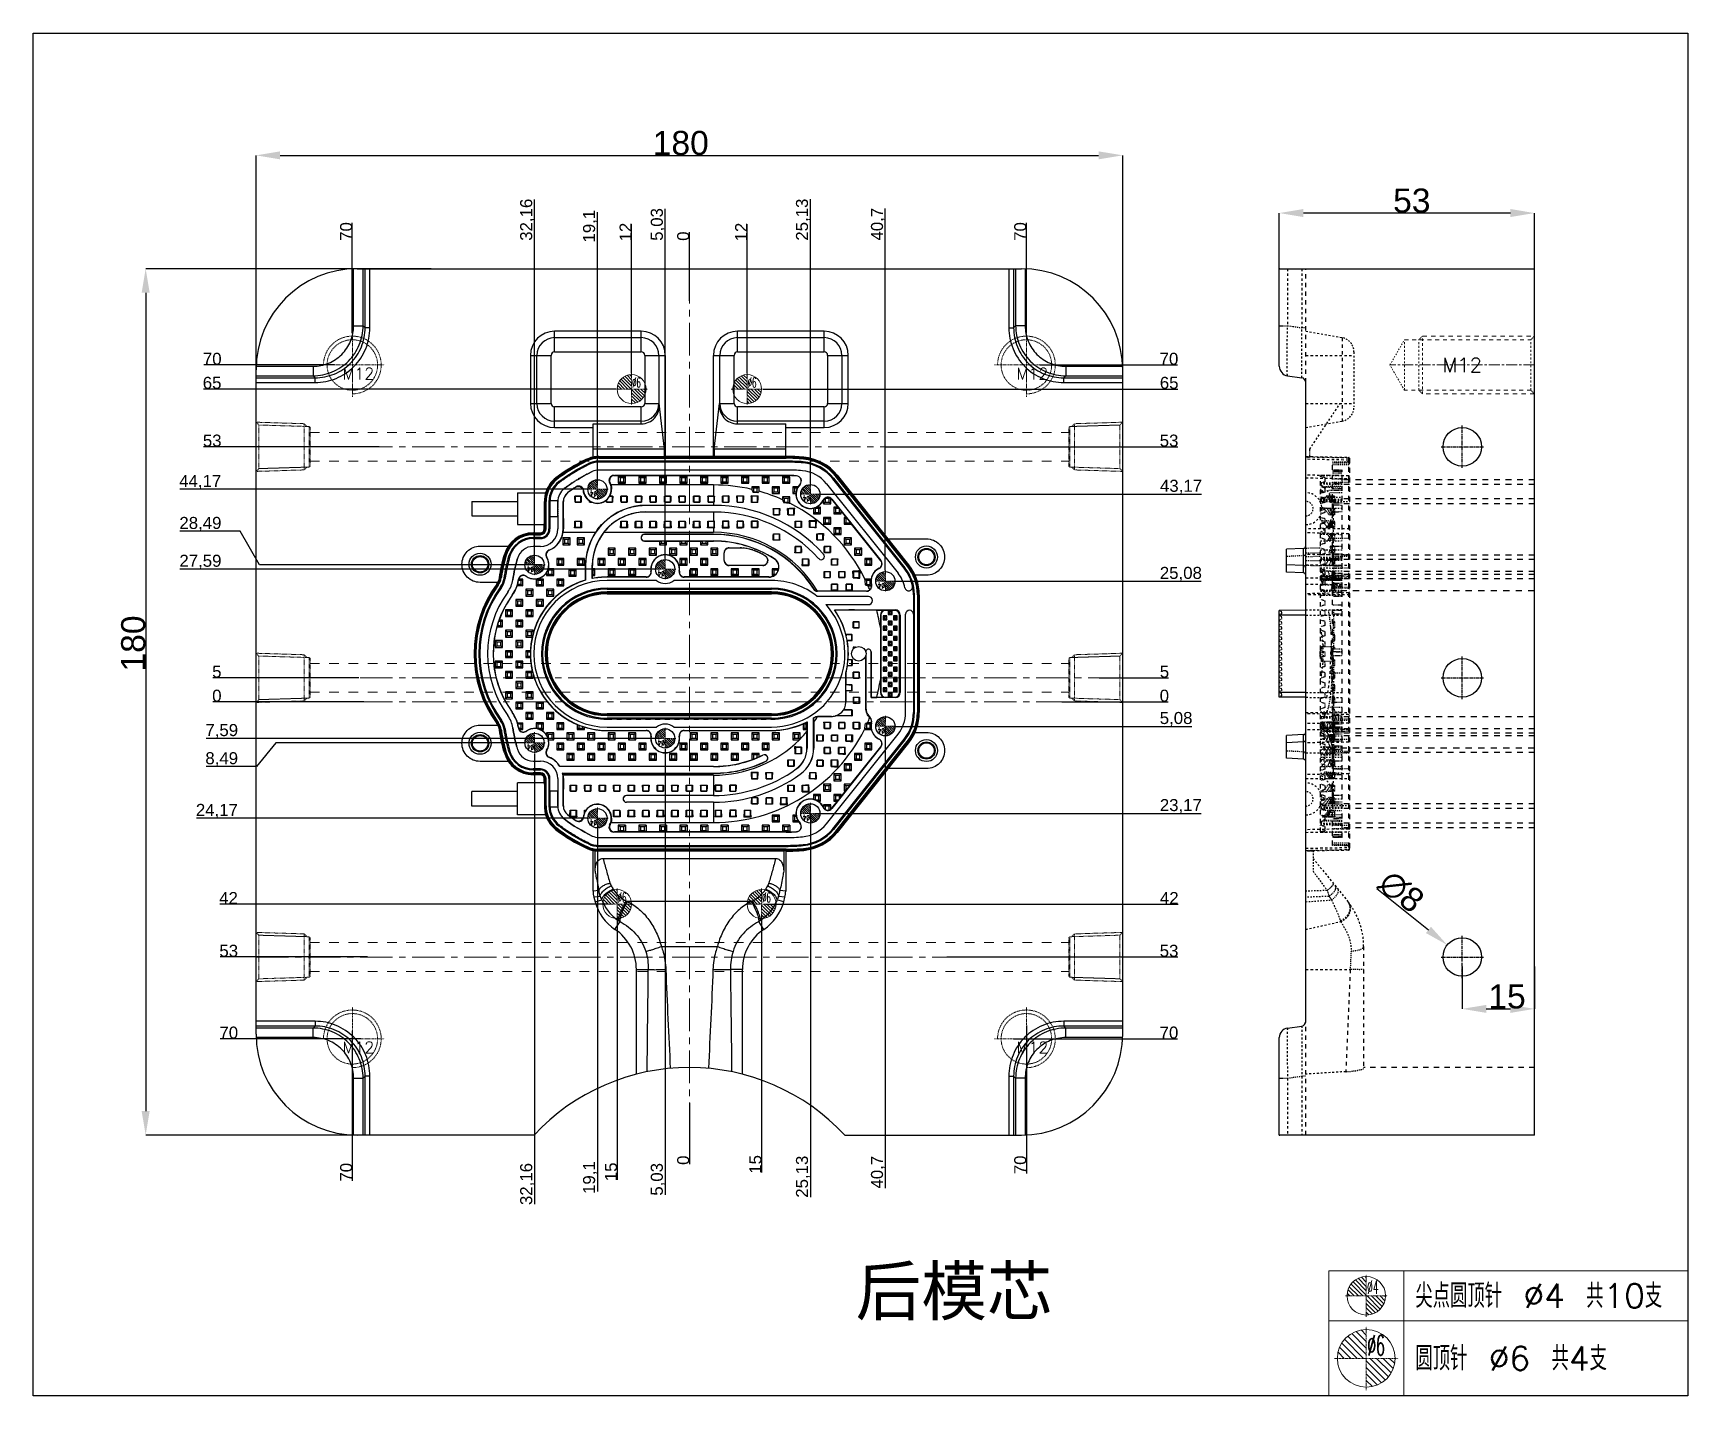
# Model space of a CAD drawing. Header units: millimetres. Extents: x 2875 to 3219, y 1450 to 1733.
import ezdxf
from ezdxf.enums import TextEntityAlignment as Align

# ---------------------------------------------------------------- set-up
doc = ezdxf.new("R2010")
doc.units = ezdxf.units.MM
doc.linetypes.add('CENTER', pattern=[0.6, 0.375, -0.075, 0.075, -0.075])
doc.linetypes.add('HIDDEN', pattern=[0.2, 0.1, -0.1])
for name, color, linetype, lineweight in [('center', 1, 'CENTER', 9), ('cool', 153, 'HIDDEN', 9), ('dim', 4, 'Continuous', 9), ('epin', 13, 'Continuous', 9), ('screw', 33, 'Continuous', 13)]:
    doc.layers.add(name, color=color, linetype=linetype, lineweight=lineweight)
doc.layers.add('DEFAULT_2', color=8, linetype='HIDDEN')
doc.styles.add('CHINA', font='txt.shx', dxfattribs={"bigfont": 'gbcbig.shx'})
doc.styles.get("Standard").update_dxf_attribs({"font": 'arial.ttf'})
doc.styles.add('TXT', font='txt.shx', dxfattribs={"bigfont": 'gbcbig.shx'})
doc.styles.add('TXT05', font='txt.shx', dxfattribs={"width": 0.5, "bigfont": 'gbcbig.shx'})
doc.dimstyles.new('副本 ISO-25-1', dxfattribs={"dimtxt": 5, "dimasz": 5, "dimexe": 0, "dimexo": 0, "dimgap": 0, "dimtad": 1, "dimtxsty": 'Standard', "dimcen": 0, "dimclrd": 4, "dimclre": 4, "dimclrt": 6, "dimazin": 0, "dimtfac": 1, "dimtofl": 0, "dimtmove": 0, "dimatfit": 3, "dimfxl": 0, "dimarcsym": 0})

msp = doc.modelspace()

# ---------------------------------------------------------------- texts
at = {"insert": (3045.927, 1476.935), "char_height": 15, "width": 325.32345, "attachment_point": 1}
msp.add_mtext('{\\fSimSun|b0|i0|c134|p2;\\H0.66667x;后模芯\\P\\H1.5x;      }', dxfattribs=at)
at = {"layer": 'epin', "color": 53, "style": 'CHINA'}
for s, p in [('尖点圆顶针 %%C4 共10支', (3162.188, 1468.445)), ('圆顶针 %%c6 共4支', (3162.188, 1455.445))]:
    msp.add_text(s, height=5, dxfattribs=at).set_placement(p)
at = {"layer": 'screw', "color": 222, "linetype": 'HIDDEN', "ltscale": 0.746373, "style": 'TXT'}
msp.add_text('M12', height=3, dxfattribs=at).set_placement((3171.909, 1664.336), align=Align.MIDDLE)

# ---------------------------------------------------------------- blocks, each defined once
blk = doc.blocks.new('*D82')
at = {"color": 4, "linetype": 'Continuous', "lineweight": -2, "transparency": 16777216}
for p, q in [((3133.92, 1684.32), (3133.92, 1695.9)), ((3181.92, 1695.9), (3138.92, 1695.9)), ((3186.92, 1684.34), (3186.92, 1695.9))]:
    blk.add_line(p, q, dxfattribs=at)
at = {"color": 4, "transparency": 16777216}
for points in [[(3138.92, 1696.74), (3138.92, 1695.07), (3133.92, 1695.9)], [(3181.92, 1696.74), (3181.92, 1695.07), (3186.92, 1695.9)]]:
    blk.add_solid(points, dxfattribs=at)
at = {"layer": 'Defpoints', "color": 0, "transparency": 16777216}
for p in [(3133.92, 1695.9), (3133.92, 1684.32), (3186.92, 1684.34)]:
    blk.add_point(p, dxfattribs=at)
at = {"color": 6, "transparency": 16777216, "insert": (3161.44, 1698.46), "char_height": 5, "attachment_point": 5}
blk.add_mtext('53', dxfattribs=at)
blk = doc.blocks.new('epin_ejp_6')
at = {"layer": 'epin'}
h = blk.add_hatch(dxfattribs=at)
h.set_pattern_fill('_ANSI31', color=123, scale=0.15, angle=90, style=0)
h.set_pattern_definition([(135, (735.3002, 266.8078), (-0.3367596, -0.3367596), [])])
h.paths.add_polyline_path([(0, 3, 0.414214), (-3, 0), (0, 0)])
h.paths.add_polyline_path([(3, 0), (0, 0), (0, -3, 0.414214)])
at = {"layer": 'epin', "color": 1, "linetype": 'CENTER', "ltscale": 0.186593}
for p, q in [((0, -3.3), (0, 3.3)), ((-3.3, 0), (3.3, 0))]:
    blk.add_line(p, q, dxfattribs=at)
at = {"layer": 'epin'}
blk.add_circle((0, 0), 3, dxfattribs=at)
at = {"layer": 'epin', "color": 6, "style": 'TXT05', "width": 0.5}
blk.add_text('%%c6', height=2.1, dxfattribs=at).set_placement((0.12, 0.3))
blk = doc.blocks.new('epin_ejp_4')
at = {"layer": 'epin'}
h = blk.add_hatch(dxfattribs=at)
h.set_pattern_fill('_ANSI31', color=123, scale=0.1, angle=90, style=0)
h.set_pattern_definition([(135, (760.4252, 313.6428), (-0.2245064, -0.2245064), [])])
h.paths.add_polyline_path([(0, 2, 0.414214), (-2, 0), (0, 0)])
h.paths.add_polyline_path([(2, 0), (0, 0), (0, -2, 0.414214)])
at = {"layer": 'epin', "color": 1, "linetype": 'CENTER', "ltscale": 0.124395}
for p, q in [((0, -2.2), (0, 2.2)), ((-2.2, 0), (2.2, 0))]:
    blk.add_line(p, q, dxfattribs=at)
at = {"layer": 'epin'}
blk.add_circle((0, 0), 2, dxfattribs=at)
at = {"layer": 'epin', "color": 6, "style": 'TXT05', "width": 0.5}
blk.add_text('%%c4', height=1.4, dxfattribs=at).set_placement((0.08, 0.2))
blk = doc.blocks.new('cool_jt_f11')
at = {"layer": 'cool', "ltscale": 0.3}
for p, q in [((0, 5.11), (0.58, 4.53)), ((0, 5.11), (10, 4.8)), ((0.58, 4.53), (0.58, -4.53)), ((11, 4.21), (0.58, 4.53)), ((0.58, 4.53), (11, 4.21)), ((10, 4.8), (10.58, 4.22)), ((10, 4.8), (10, -4.8)), ((11.21, 4), (11, 4.21)), ((11, -4.21), (11, 4.21)), ((11.21, -4), (11.21, 4)), ((0.58, -4.53), (0, -5.11)), ((0, -5.11), (10, -4.8)), ((0.58, -4.53), (11, -4.21)), ((10, -4.8), (10.58, -4.22)), ((11, -4.21), (11.21, -4))]:
    blk.add_line(p, q, dxfattribs=at)
blk = doc.blocks.new('screw_m12_g')
at = {"layer": 'screw', "color": 1, "linetype": 'CENTER', "ltscale": 0.373186}
for p, q in [((0, -6.6), (0, 6.6)), ((-6.6, 0), (6.6, 0))]:
    blk.add_line(p, q, dxfattribs=at)
at = {"layer": 'screw', "color": 33, "linetype": 'HIDDEN', "ltscale": 0.373186}
blk.add_circle((0, 0), 5.25, dxfattribs=at)
at = {"layer": 'screw', "color": 92, "linetype": 'HIDDEN', "ltscale": 0.373186}
blk.add_arc((0, 0), 6, 270, 180, dxfattribs=at)
at = {"layer": 'screw', "color": 6, "style": 'TXT'}
blk.add_text('M12', height=2.4, dxfattribs=at).set_placement((-2.04, -3))
blk = doc.blocks.new('*D83')
at = {"color": 4, "linetype": 'Continuous', "lineweight": -2, "transparency": 16777216}
for p, q in [((3171.92, 1539.39), (3171.92, 1530.56)), ((3186.92, 1539.39), (3186.92, 1530.56)), ((3176.92, 1530.56), (3181.92, 1530.56))]:
    blk.add_line(p, q, dxfattribs=at)
at = {"color": 4, "transparency": 16777216}
for points in [[(3176.92, 1531.39), (3176.92, 1529.72), (3171.92, 1530.56)], [(3181.92, 1531.39), (3181.92, 1529.72), (3186.92, 1530.56)]]:
    blk.add_solid(points, dxfattribs=at)
at = {"layer": 'Defpoints', "color": 0, "transparency": 16777216}
for p in [(3171.92, 1539.39), (3186.92, 1539.39), (3186.92, 1530.56)]:
    blk.add_point(p, dxfattribs=at)
at = {"color": 6, "transparency": 16777216, "insert": (3181.22, 1533.11), "char_height": 5, "attachment_point": 5}
blk.add_mtext('15', dxfattribs=at)
blk = doc.blocks.new('*D84')
at = {"color": 4, "linetype": 'Continuous', "lineweight": -2, "transparency": 16777216}
blk.add_line((3154.18, 1555.54), (3164.9, 1546.96), dxfattribs=at)
at = {"color": 4, "transparency": 16777216}
blk.add_solid([(3165.42, 1547.61), (3164.38, 1546.31), (3168.8, 1543.84)], dxfattribs=at)
at = {"layer": 'Defpoints', "color": 0, "transparency": 16777216}
for p in [(3168.8, 1543.84), (3175.05, 1538.84)]:
    blk.add_point(p, dxfattribs=at)
at = {"color": 6, "transparency": 16777216, "insert": (3159.27, 1554.91), "char_height": 5, "attachment_point": 5, "rotation": 321.3259}
blk.add_mtext('∅8', dxfattribs=at)
blk = doc.blocks.new('*D85')
at = {"color": 4, "linetype": 'Continuous', "lineweight": -2, "transparency": 16777216}
for p, q in [((2921.4, 1656.18), (2921.4, 1707.89)), ((2926.4, 1707.89), (3096.4, 1707.89)), ((3101.4, 1656.18), (3101.4, 1707.89))]:
    blk.add_line(p, q, dxfattribs=at)
at = {"color": 4, "transparency": 16777216}
for points in [[(2926.4, 1708.72), (2926.4, 1707.06), (2921.4, 1707.89)], [(3096.4, 1708.72), (3096.4, 1707.06), (3101.4, 1707.89)]]:
    blk.add_solid(points, dxfattribs=at)
at = {"layer": 'Defpoints', "color": 0, "transparency": 16777216}
for p in [(3101.4, 1707.89), (2921.4, 1656.18), (3101.4, 1656.18)]:
    blk.add_point(p, dxfattribs=at)
at = {"color": 6, "transparency": 16777216, "insert": (3009.61, 1710.44), "char_height": 5, "attachment_point": 5}
blk.add_mtext('180', dxfattribs=at)
blk = doc.blocks.new('*D86')
at = {"color": 4, "linetype": 'Continuous', "lineweight": -2, "transparency": 16777216}
for p, q in [((2957.78, 1684.34), (2898.48, 1684.34)), ((2898.48, 1679.34), (2898.48, 1509.34)), ((2960.77, 1504.34), (2898.48, 1504.34))]:
    blk.add_line(p, q, dxfattribs=at)
at = {"color": 4, "transparency": 16777216}
for points in [[(2897.64, 1679.34), (2899.31, 1679.34), (2898.48, 1684.34)], [(2897.64, 1509.34), (2899.31, 1509.34), (2898.48, 1504.34)]]:
    blk.add_solid(points, dxfattribs=at)
at = {"layer": 'Defpoints', "color": 0, "transparency": 16777216}
for p in [(2957.78, 1684.34), (2898.48, 1504.34), (2960.77, 1504.34)]:
    blk.add_point(p, dxfattribs=at)
at = {"color": 6, "transparency": 16777216, "insert": (2895.92, 1606.47), "char_height": 5, "attachment_point": 5, "rotation": 90}
blk.add_mtext('180', dxfattribs=at)
blk = doc.blocks.new('*D57')
at = {"layer": 'Defpoints', "color": 0, "transparency": 16777216}
for p in [(3011.4, 1594.34), (3088.79, 1594.34), (3109.24, 1594.34)]:
    blk.add_point(p, dxfattribs=at)
at = {"layer": 'dim', "color": 4, "linetype": 'Continuous', "lineweight": -2, "transparency": 16777216}
blk.add_line((3088.79, 1594.34), (3110.87, 1594.34), dxfattribs=at)
at = {"layer": 'dim', "color": 6, "transparency": 16777216, "insert": (3110.05, 1595.61), "char_height": 2.5, "attachment_point": 5}
blk.add_mtext('0', dxfattribs=at)
blk = doc.blocks.new('*D58')
at = {"layer": 'Defpoints', "color": 0, "transparency": 16777216}
for p in [(3096.5, 1599.34), (3109.24, 1599.34), (3011.4, 1594.34)]:
    blk.add_point(p, dxfattribs=at)
at = {"layer": 'dim', "color": 4, "linetype": 'Continuous', "lineweight": -2, "transparency": 16777216}
blk.add_line((3096.5, 1599.34), (3110.9, 1599.34), dxfattribs=at)
at = {"layer": 'dim', "color": 6, "transparency": 16777216, "insert": (3110.07, 1600.61), "char_height": 2.5, "attachment_point": 5}
blk.add_mtext('5', dxfattribs=at)
blk = doc.blocks.new('*D87')
at = {"layer": 'Defpoints', "color": 0, "transparency": 16777216}
for p in [(3054.1, 1619.41), (3109.24, 1619.41), (3011.4, 1594.34)]:
    blk.add_point(p, dxfattribs=at)
at = {"layer": 'dim', "color": 4, "linetype": 'Continuous', "lineweight": -2, "transparency": 16777216}
blk.add_line((3054.1, 1619.41), (3117.72, 1619.41), dxfattribs=at)
at = {"layer": 'dim', "color": 6, "transparency": 16777216, "insert": (3113.48, 1620.91), "char_height": 2.5, "attachment_point": 5}
blk.add_mtext('25,08', dxfattribs=at)
blk = doc.blocks.new('*D88')
at = {"layer": 'Defpoints', "color": 0, "transparency": 16777216}
for p in [(3038.73, 1637.5), (3109.24, 1637.5), (3011.4, 1594.34)]:
    blk.add_point(p, dxfattribs=at)
at = {"layer": 'dim', "color": 4, "linetype": 'Continuous', "lineweight": -2, "transparency": 16777216}
blk.add_line((3038.73, 1637.5), (3117.78, 1637.5), dxfattribs=at)
at = {"layer": 'dim', "color": 6, "transparency": 16777216, "insert": (3113.51, 1639), "char_height": 2.5, "attachment_point": 5}
blk.add_mtext('43,17', dxfattribs=at)
blk = doc.blocks.new('*D89')
at = {"layer": 'Defpoints', "color": 0, "transparency": 16777216}
for p in [(3052, 1647.34), (3109.24, 1647.34), (3011.4, 1594.34)]:
    blk.add_point(p, dxfattribs=at)
at = {"layer": 'dim', "color": 4, "linetype": 'Continuous', "lineweight": -2, "transparency": 16777216}
blk.add_line((3052, 1647.34), (3112.82, 1647.34), dxfattribs=at)
at = {"layer": 'dim', "color": 6, "transparency": 16777216, "insert": (3111.03, 1648.61), "char_height": 2.5, "attachment_point": 5}
blk.add_mtext('53', dxfattribs=at)
blk = doc.blocks.new('*D90')
at = {"layer": 'Defpoints', "color": 0, "transparency": 16777216}
for p in [(3026.7, 1659.34), (3109.24, 1659.34), (3011.4, 1594.34)]:
    blk.add_point(p, dxfattribs=at)
at = {"layer": 'dim', "color": 4, "linetype": 'Continuous', "lineweight": -2, "transparency": 16777216}
blk.add_line((3026.7, 1659.34), (3112.85, 1659.34), dxfattribs=at)
at = {"layer": 'dim', "color": 6, "transparency": 16777216, "insert": (3111.05, 1660.61), "char_height": 2.5, "attachment_point": 5}
blk.add_mtext('65', dxfattribs=at)
blk = doc.blocks.new('*D91')
at = {"layer": 'Defpoints', "color": 0, "transparency": 16777216}
for p in [(3084.2, 1664.34), (3109.24, 1664.34), (3011.4, 1594.34)]:
    blk.add_point(p, dxfattribs=at)
at = {"layer": 'dim', "color": 4, "linetype": 'Continuous', "lineweight": -2, "transparency": 16777216}
blk.add_line((3084.2, 1664.34), (3112.79, 1664.34), dxfattribs=at)
at = {"layer": 'dim', "color": 6, "transparency": 16777216, "insert": (3111.01, 1665.61), "char_height": 2.5, "attachment_point": 5}
blk.add_mtext('70', dxfattribs=at)
blk = doc.blocks.new('*D92')
at = {"layer": 'Defpoints', "color": 0, "transparency": 16777216}
for p in [(3011.4, 1594.34), (3054.3, 1589.26), (3109.24, 1589.26)]:
    blk.add_point(p, dxfattribs=at)
at = {"layer": 'dim', "color": 4, "linetype": 'Continuous', "lineweight": -2, "transparency": 16777216}
blk.add_line((3054.3, 1589.26), (3115.74, 1589.26), dxfattribs=at)
at = {"layer": 'dim', "color": 6, "transparency": 16777216, "insert": (3112.49, 1590.76), "char_height": 2.5, "attachment_point": 5}
blk.add_mtext('5,08', dxfattribs=at)
blk = doc.blocks.new('*D93')
at = {"layer": 'Defpoints', "color": 0, "transparency": 16777216}
for p in [(3011.4, 1594.34), (3038.73, 1571.17), (3109.24, 1571.17)]:
    blk.add_point(p, dxfattribs=at)
at = {"layer": 'dim', "color": 4, "linetype": 'Continuous', "lineweight": -2, "transparency": 16777216}
blk.add_line((3038.73, 1571.17), (3117.72, 1571.17), dxfattribs=at)
at = {"layer": 'dim', "color": 6, "transparency": 16777216, "insert": (3113.48, 1572.67), "char_height": 2.5, "attachment_point": 5}
blk.add_mtext('23,17', dxfattribs=at)
blk = doc.blocks.new('*D94')
at = {"layer": 'Defpoints', "color": 0, "transparency": 16777216}
for p in [(3011.4, 1594.34), (3027.37, 1552.34), (3109.24, 1552.34)]:
    blk.add_point(p, dxfattribs=at)
at = {"layer": 'dim', "color": 4, "linetype": 'Continuous', "lineweight": -2, "transparency": 16777216}
blk.add_line((3027.37, 1552.34), (3112.89, 1552.34), dxfattribs=at)
at = {"layer": 'dim', "color": 6, "transparency": 16777216, "insert": (3111.07, 1553.59), "char_height": 2.5, "attachment_point": 5}
blk.add_mtext('42', dxfattribs=at)
blk = doc.blocks.new('*D95')
at = {"layer": 'Defpoints', "color": 0, "transparency": 16777216}
for p in [(3011.4, 1594.34), (3064.84, 1541.34), (3109.24, 1541.34)]:
    blk.add_point(p, dxfattribs=at)
at = {"layer": 'dim', "color": 4, "linetype": 'Continuous', "lineweight": -2, "transparency": 16777216}
blk.add_line((3064.84, 1541.34), (3112.82, 1541.34), dxfattribs=at)
at = {"layer": 'dim', "color": 6, "transparency": 16777216, "insert": (3111.03, 1542.61), "char_height": 2.5, "attachment_point": 5}
blk.add_mtext('53', dxfattribs=at)
blk = doc.blocks.new('*D96')
at = {"layer": 'Defpoints', "color": 0, "transparency": 16777216}
for p in [(3011.4, 1594.34), (3078.71, 1524.34), (3109.24, 1524.34)]:
    blk.add_point(p, dxfattribs=at)
at = {"layer": 'dim', "color": 4, "linetype": 'Continuous', "lineweight": -2, "transparency": 16777216}
blk.add_line((3078.71, 1524.34), (3112.79, 1524.34), dxfattribs=at)
at = {"layer": 'dim', "color": 6, "transparency": 16777216, "insert": (3111.01, 1525.61), "char_height": 2.5, "attachment_point": 5}
blk.add_mtext('70', dxfattribs=at)
blk = doc.blocks.new('*D59')
at = {"layer": 'Defpoints', "color": 0, "transparency": 16777216}
for p in [(3011.4, 1594.34), (3011.4, 1511.01), (3011.4, 1499.93)]:
    blk.add_point(p, dxfattribs=at)
at = {"layer": 'dim', "color": 4, "linetype": 'Continuous', "lineweight": -2, "transparency": 16777216}
blk.add_line((3011.4, 1511.01), (3011.4, 1498.3), dxfattribs=at)
at = {"layer": 'dim', "color": 6, "transparency": 16777216, "insert": (3010.13, 1499.11), "char_height": 2.5, "attachment_point": 5, "rotation": 90}
blk.add_mtext('0', dxfattribs=at)
blk = doc.blocks.new('*D60')
at = {"layer": 'Defpoints', "color": 0, "transparency": 16777216}
for p in [(3011.4, 1594.34), (3026.4, 1550.03), (3026.4, 1499.93)]:
    blk.add_point(p, dxfattribs=at)
at = {"layer": 'dim', "color": 4, "linetype": 'Continuous', "lineweight": -2, "transparency": 16777216}
blk.add_line((3026.4, 1550.03), (3026.4, 1496.56), dxfattribs=at)
at = {"layer": 'dim', "color": 6, "transparency": 16777216, "insert": (3025.13, 1498.24), "char_height": 2.5, "attachment_point": 5, "rotation": 90}
blk.add_mtext('15', dxfattribs=at)
blk = doc.blocks.new('*D61')
at = {"layer": 'Defpoints', "color": 0, "transparency": 16777216}
for p in [(3011.4, 1594.34), (3036.53, 1571.17), (3036.53, 1499.93)]:
    blk.add_point(p, dxfattribs=at)
at = {"layer": 'dim', "color": 4, "linetype": 'Continuous', "lineweight": -2, "transparency": 16777216}
blk.add_line((3036.53, 1571.17), (3036.53, 1491.45), dxfattribs=at)
at = {"layer": 'dim', "color": 6, "transparency": 16777216, "insert": (3035.02, 1495.69), "char_height": 2.5, "attachment_point": 5, "rotation": 90}
blk.add_mtext('25,13', dxfattribs=at)
blk = doc.blocks.new('*D62')
at = {"layer": 'Defpoints', "color": 0, "transparency": 16777216}
for p in [(3011.4, 1594.34), (3052.1, 1588.63), (3052.1, 1499.93)]:
    blk.add_point(p, dxfattribs=at)
at = {"layer": 'dim', "color": 4, "linetype": 'Continuous', "lineweight": -2, "transparency": 16777216}
blk.add_line((3052.1, 1588.63), (3052.1, 1493.33), dxfattribs=at)
at = {"layer": 'dim', "color": 6, "transparency": 16777216, "insert": (3050.6, 1496.63), "char_height": 2.5, "attachment_point": 5, "rotation": 90}
blk.add_mtext('40,7', dxfattribs=at)
blk = doc.blocks.new('*D97')
at = {"layer": 'Defpoints', "color": 0, "transparency": 16777216}
for p in [(3011.4, 1594.34), (3081.4, 1527.09), (3081.4, 1499.93)]:
    blk.add_point(p, dxfattribs=at)
at = {"layer": 'dim', "color": 4, "linetype": 'Continuous', "lineweight": -2, "transparency": 16777216}
blk.add_line((3081.4, 1527.09), (3081.4, 1496.37), dxfattribs=at)
at = {"layer": 'dim', "color": 6, "transparency": 16777216, "insert": (3080.13, 1498.15), "char_height": 2.5, "attachment_point": 5, "rotation": 90}
blk.add_mtext('70', dxfattribs=at)
blk = doc.blocks.new('*D63')
at = {"layer": 'Defpoints', "color": 0, "transparency": 16777216}
for p in [(3011.4, 1690.29), (3011.4, 1677.68), (3011.4, 1594.34)]:
    blk.add_point(p, dxfattribs=at)
at = {"layer": 'dim', "color": 4, "linetype": 'Continuous', "lineweight": -2, "transparency": 16777216}
blk.add_line((3011.4, 1677.68), (3011.4, 1691.92), dxfattribs=at)
at = {"layer": 'dim', "color": 6, "transparency": 16777216, "insert": (3010.13, 1691.1), "char_height": 2.5, "attachment_point": 5, "rotation": 90}
blk.add_mtext('0', dxfattribs=at)
blk = doc.blocks.new('*D64')
at = {"layer": 'Defpoints', "color": 0, "transparency": 16777216}
for p in [(3023.4, 1690.29), (3023.4, 1662.64), (3011.4, 1594.34)]:
    blk.add_point(p, dxfattribs=at)
at = {"layer": 'dim', "color": 4, "linetype": 'Continuous', "lineweight": -2, "transparency": 16777216}
blk.add_line((3023.4, 1662.64), (3023.4, 1693.61), dxfattribs=at)
at = {"layer": 'dim', "color": 6, "transparency": 16777216, "insert": (3022.15, 1691.95), "char_height": 2.5, "attachment_point": 5, "rotation": 90}
blk.add_mtext('12', dxfattribs=at)
blk = doc.blocks.new('*D65')
at = {"layer": 'Defpoints', "color": 0, "transparency": 16777216}
for p in [(3036.53, 1690.29), (3036.53, 1639.7), (3011.4, 1594.34)]:
    blk.add_point(p, dxfattribs=at)
at = {"layer": 'dim', "color": 4, "linetype": 'Continuous', "lineweight": -2, "transparency": 16777216}
blk.add_line((3036.53, 1639.7), (3036.53, 1698.77), dxfattribs=at)
at = {"layer": 'dim', "color": 6, "transparency": 16777216, "insert": (3035.02, 1694.53), "char_height": 2.5, "attachment_point": 5, "rotation": 90}
blk.add_mtext('25,13', dxfattribs=at)
blk = doc.blocks.new('*D66')
at = {"layer": 'Defpoints', "color": 0, "transparency": 16777216}
for p in [(3052.1, 1690.29), (3052.1, 1621.61), (3011.4, 1594.34)]:
    blk.add_point(p, dxfattribs=at)
at = {"layer": 'dim', "color": 4, "linetype": 'Continuous', "lineweight": -2, "transparency": 16777216}
blk.add_line((3052.1, 1621.61), (3052.1, 1696.88), dxfattribs=at)
at = {"layer": 'dim', "color": 6, "transparency": 16777216, "insert": (3050.6, 1693.59), "char_height": 2.5, "attachment_point": 5, "rotation": 90}
blk.add_mtext('40,7', dxfattribs=at)
blk = doc.blocks.new('*D98')
at = {"layer": 'Defpoints', "color": 0, "transparency": 16777216}
for p in [(3081.4, 1690.29), (3081.4, 1670.94), (3011.4, 1594.34)]:
    blk.add_point(p, dxfattribs=at)
at = {"layer": 'dim', "color": 4, "linetype": 'Continuous', "lineweight": -2, "transparency": 16777216}
blk.add_line((3081.4, 1670.94), (3081.4, 1693.84), dxfattribs=at)
at = {"layer": 'dim', "color": 6, "transparency": 16777216, "insert": (3080.13, 1692.07), "char_height": 2.5, "attachment_point": 5, "rotation": 90}
blk.add_mtext('70', dxfattribs=at)
blk = doc.blocks.new('*D99')
at = {"layer": 'Defpoints', "color": 0, "transparency": 16777216}
for p in [(3006.38, 1690.29), (3006.38, 1624.12), (3011.4, 1594.34)]:
    blk.add_point(p, dxfattribs=at)
at = {"layer": 'dim', "color": 4, "linetype": 'Continuous', "lineweight": -2, "transparency": 16777216}
blk.add_line((3006.38, 1624.12), (3006.38, 1696.78), dxfattribs=at)
at = {"layer": 'dim', "color": 6, "transparency": 16777216, "insert": (3004.87, 1693.54), "char_height": 2.5, "attachment_point": 5, "rotation": 90}
blk.add_mtext('5,03', dxfattribs=at)
blk = doc.blocks.new('*D100')
at = {"layer": 'Defpoints', "color": 0, "transparency": 16777216}
for p in [(2992.31, 1690.29), (2992.31, 1639.52), (3011.4, 1594.34)]:
    blk.add_point(p, dxfattribs=at)
at = {"layer": 'dim', "color": 4, "linetype": 'Continuous', "lineweight": -2, "transparency": 16777216}
blk.add_line((2992.31, 1639.52), (2992.31, 1696.07), dxfattribs=at)
at = {"layer": 'dim', "color": 6, "transparency": 16777216, "insert": (2990.8, 1693.18), "char_height": 2.5, "attachment_point": 5, "rotation": 90}
blk.add_mtext('19,1', dxfattribs=at)
blk = doc.blocks.new('*D101')
at = {"layer": 'Defpoints', "color": 0, "transparency": 16777216}
for p in [(2979.24, 1690.29), (2979.24, 1624.22), (3011.4, 1594.34)]:
    blk.add_point(p, dxfattribs=at)
at = {"layer": 'dim', "color": 4, "linetype": 'Continuous', "lineweight": -2, "transparency": 16777216}
blk.add_line((2979.24, 1624.22), (2979.24, 1698.72), dxfattribs=at)
at = {"layer": 'dim', "color": 6, "transparency": 16777216, "insert": (2977.74, 1694.51), "char_height": 2.5, "attachment_point": 5, "rotation": 90}
blk.add_mtext('32,16', dxfattribs=at)
blk = doc.blocks.new('*D102')
at = {"layer": 'Defpoints', "color": 0, "transparency": 16777216}
for p in [(2999.4, 1690.29), (2999.4, 1662.64), (3011.4, 1594.34)]:
    blk.add_point(p, dxfattribs=at)
at = {"layer": 'dim', "color": 4, "linetype": 'Continuous', "lineweight": -2, "transparency": 16777216}
blk.add_line((2999.4, 1662.64), (2999.4, 1693.61), dxfattribs=at)
at = {"layer": 'dim', "color": 6, "transparency": 16777216, "insert": (2998.15, 1691.95), "char_height": 2.5, "attachment_point": 5, "rotation": 90}
blk.add_mtext('12', dxfattribs=at)
blk = doc.blocks.new('*D103')
at = {"layer": 'Defpoints', "color": 0, "transparency": 16777216}
for p in [(2941.4, 1690.29), (2941.4, 1670.94), (3011.4, 1594.34)]:
    blk.add_point(p, dxfattribs=at)
at = {"layer": 'dim', "color": 4, "linetype": 'Continuous', "lineweight": -2, "transparency": 16777216}
blk.add_line((2941.4, 1670.94), (2941.4, 1693.84), dxfattribs=at)
at = {"layer": 'dim', "color": 6, "transparency": 16777216, "insert": (2940.13, 1692.07), "char_height": 2.5, "attachment_point": 5, "rotation": 90}
blk.add_mtext('70', dxfattribs=at)
blk = doc.blocks.new('*D67')
at = {"layer": 'Defpoints', "color": 0, "transparency": 16777216}
for p in [(2914.09, 1647.34), (2946.98, 1647.34), (3011.4, 1594.34)]:
    blk.add_point(p, dxfattribs=at)
at = {"layer": 'dim', "color": 4, "linetype": 'Continuous', "lineweight": -2, "transparency": 16777216}
blk.add_line((2946.98, 1647.34), (2910.51, 1647.34), dxfattribs=at)
at = {"layer": 'dim', "color": 6, "transparency": 16777216, "insert": (2912.3, 1648.61), "char_height": 2.5, "attachment_point": 5}
blk.add_mtext('53', dxfattribs=at)
blk = doc.blocks.new('*D68')
at = {"layer": 'Defpoints', "color": 0, "transparency": 16777216}
for p in [(2914.09, 1664.34), (2937.71, 1664.34), (3011.4, 1594.34)]:
    blk.add_point(p, dxfattribs=at)
at = {"layer": 'dim', "color": 4, "linetype": 'Continuous', "lineweight": -2, "transparency": 16777216}
blk.add_line((2937.71, 1664.34), (2910.54, 1664.34), dxfattribs=at)
at = {"layer": 'dim', "color": 6, "transparency": 16777216, "insert": (2912.31, 1665.61), "char_height": 2.5, "attachment_point": 5}
blk.add_mtext('70', dxfattribs=at)
blk = doc.blocks.new('*D69')
at = {"layer": 'Defpoints', "color": 0, "transparency": 16777216}
for p in [(2914.09, 1659.34), (2996.1, 1659.34), (3011.4, 1594.34)]:
    blk.add_point(p, dxfattribs=at)
at = {"layer": 'dim', "color": 4, "linetype": 'Continuous', "lineweight": -2, "transparency": 16777216}
blk.add_line((2996.1, 1659.34), (2910.48, 1659.34), dxfattribs=at)
at = {"layer": 'dim', "color": 6, "transparency": 16777216, "insert": (2912.28, 1660.61), "char_height": 2.5, "attachment_point": 5}
blk.add_mtext('65', dxfattribs=at)
blk = doc.blocks.new('*D70')
at = {"layer": 'Defpoints', "color": 0, "transparency": 16777216}
for p in [(2914.09, 1638.51), (2990.11, 1638.51), (3011.4, 1594.34)]:
    blk.add_point(p, dxfattribs=at)
at = {"layer": 'dim', "color": 4, "linetype": 'Continuous', "lineweight": -2, "transparency": 16777216}
blk.add_line((2990.11, 1638.51), (2905.55, 1638.51), dxfattribs=at)
at = {"layer": 'dim', "color": 6, "transparency": 16777216, "insert": (2909.82, 1640.01), "char_height": 2.5, "attachment_point": 5}
blk.add_mtext('44,17', dxfattribs=at)
blk = doc.blocks.new('*D71')
at = {"layer": 'Defpoints', "color": 0, "transparency": 16777216}
for p in [(2914.09, 1621.92), (3004.18, 1621.92), (3011.4, 1594.34)]:
    blk.add_point(p, dxfattribs=at)
at = {"layer": 'dim', "color": 4, "linetype": 'Continuous', "lineweight": -2, "transparency": 16777216}
blk.add_line((3004.18, 1621.92), (2905.6, 1621.92), dxfattribs=at)
at = {"layer": 'dim', "color": 6, "transparency": 16777216, "insert": (2909.85, 1623.43), "char_height": 2.5, "attachment_point": 5}
blk.add_mtext('27,59', dxfattribs=at)
blk = doc.blocks.new('*D72')
at = {"layer": 'Defpoints', "color": 0, "transparency": 16777216}
for p in [(2914.09, 1629.79), (2980.82, 1622.83), (3011.4, 1594.34)]:
    blk.add_point(p, dxfattribs=at)
at = {"layer": 'dim', "color": 4, "linetype": 'Continuous', "lineweight": -2, "transparency": 16777216}
for p, q in [((2918.09, 1629.79), (2905.6, 1629.79)), ((2922.09, 1622.83), (2918.09, 1629.79)), ((2980.82, 1622.83), (2922.09, 1622.83))]:
    blk.add_line(p, q, dxfattribs=at)
at = {"layer": 'dim', "color": 6, "transparency": 16777216, "insert": (2909.85, 1631.29), "char_height": 2.5, "attachment_point": 5}
blk.add_mtext('28,49', dxfattribs=at)
blk = doc.blocks.new('*D104')
at = {"layer": 'Defpoints', "color": 0, "transparency": 16777216}
for p in [(2914.09, 1599.34), (2942.75, 1599.34), (3011.4, 1594.34)]:
    blk.add_point(p, dxfattribs=at)
at = {"layer": 'dim', "color": 4, "linetype": 'Continuous', "lineweight": -2, "transparency": 16777216}
blk.add_line((2942.75, 1599.34), (2912.43, 1599.34), dxfattribs=at)
at = {"layer": 'dim', "color": 6, "transparency": 16777216, "insert": (2913.26, 1600.61), "char_height": 2.5, "attachment_point": 5}
blk.add_mtext('5', dxfattribs=at)
blk = doc.blocks.new('*D105')
at = {"layer": 'Defpoints', "color": 0, "transparency": 16777216}
for p in [(2914.09, 1594.34), (2943.78, 1594.34), (3011.4, 1594.34)]:
    blk.add_point(p, dxfattribs=at)
at = {"layer": 'dim', "color": 4, "linetype": 'Continuous', "lineweight": -2, "transparency": 16777216}
blk.add_line((2943.78, 1594.34), (2912.46, 1594.34), dxfattribs=at)
at = {"layer": 'dim', "color": 6, "transparency": 16777216, "insert": (2913.27, 1595.61), "char_height": 2.5, "attachment_point": 5}
blk.add_mtext('0', dxfattribs=at)
blk = doc.blocks.new('*D73')
at = {"layer": 'Defpoints', "color": 0, "transparency": 16777216}
for p in [(3011.4, 1594.34), (2917.52, 1586.75), (3004.18, 1586.75)]:
    blk.add_point(p, dxfattribs=at)
at = {"layer": 'dim', "color": 4, "linetype": 'Continuous', "lineweight": -2, "transparency": 16777216}
blk.add_line((3004.18, 1586.75), (2911.04, 1586.75), dxfattribs=at)
at = {"layer": 'dim', "color": 6, "transparency": 16777216, "insert": (2914.28, 1588.25), "char_height": 2.5, "attachment_point": 5}
blk.add_mtext('7,59', dxfattribs=at)
blk = doc.blocks.new('*D74')
at = {"layer": 'Defpoints', "color": 0, "transparency": 16777216}
for p in [(3011.4, 1594.34), (2977.04, 1585.84), (2917.52, 1580.91)]:
    blk.add_point(p, dxfattribs=at)
at = {"layer": 'dim', "color": 4, "linetype": 'Continuous', "lineweight": -2, "transparency": 16777216}
for p, q in [((2925.52, 1585.84), (2921.52, 1580.91)), ((2977.04, 1585.84), (2925.52, 1585.84)), ((2921.52, 1580.91), (2911.02, 1580.91))]:
    blk.add_line(p, q, dxfattribs=at)
at = {"layer": 'dim', "color": 6, "transparency": 16777216, "insert": (2914.27, 1582.41), "char_height": 2.5, "attachment_point": 5}
blk.add_mtext('8,49', dxfattribs=at)
blk = doc.blocks.new('*D75')
at = {"layer": 'Defpoints', "color": 0, "transparency": 16777216}
for p in [(3011.4, 1594.34), (2917.52, 1570.17), (2990.11, 1570.17)]:
    blk.add_point(p, dxfattribs=at)
at = {"layer": 'dim', "color": 4, "linetype": 'Continuous', "lineweight": -2, "transparency": 16777216}
blk.add_line((2990.11, 1570.17), (2909.04, 1570.17), dxfattribs=at)
at = {"layer": 'dim', "color": 6, "transparency": 16777216, "insert": (2913.28, 1571.67), "char_height": 2.5, "attachment_point": 5}
blk.add_mtext('24,17', dxfattribs=at)
blk = doc.blocks.new('*D76')
at = {"layer": 'Defpoints', "color": 0, "transparency": 16777216}
for p in [(3011.4, 1594.34), (2917.52, 1552.34), (2994.48, 1552.34)]:
    blk.add_point(p, dxfattribs=at)
at = {"layer": 'dim', "color": 4, "linetype": 'Continuous', "lineweight": -2, "transparency": 16777216}
blk.add_line((2994.48, 1552.34), (2913.86, 1552.34), dxfattribs=at)
at = {"layer": 'dim', "color": 6, "transparency": 16777216, "insert": (2915.69, 1553.59), "char_height": 2.5, "attachment_point": 5}
blk.add_mtext('42', dxfattribs=at)
blk = doc.blocks.new('*D106')
at = {"layer": 'Defpoints', "color": 0, "transparency": 16777216}
for p in [(3011.4, 1594.34), (2917.52, 1541.34), (2944.57, 1541.34)]:
    blk.add_point(p, dxfattribs=at)
at = {"layer": 'dim', "color": 4, "linetype": 'Continuous', "lineweight": -2, "transparency": 16777216}
blk.add_line((2944.57, 1541.34), (2913.94, 1541.34), dxfattribs=at)
at = {"layer": 'dim', "color": 6, "transparency": 16777216, "insert": (2915.73, 1542.61), "char_height": 2.5, "attachment_point": 5}
blk.add_mtext('53', dxfattribs=at)
blk = doc.blocks.new('*D107')
at = {"layer": 'Defpoints', "color": 0, "transparency": 16777216}
for p in [(3011.4, 1594.34), (2917.52, 1524.34), (2943.2, 1524.34)]:
    blk.add_point(p, dxfattribs=at)
at = {"layer": 'dim', "color": 4, "linetype": 'Continuous', "lineweight": -2, "transparency": 16777216}
blk.add_line((2943.2, 1524.34), (2913.97, 1524.34), dxfattribs=at)
at = {"layer": 'dim', "color": 6, "transparency": 16777216, "insert": (2915.74, 1525.61), "char_height": 2.5, "attachment_point": 5}
blk.add_mtext('70', dxfattribs=at)
blk = doc.blocks.new('*D77')
at = {"layer": 'Defpoints', "color": 0, "transparency": 16777216}
for p in [(3011.4, 1594.34), (2941.4, 1526.01), (2941.4, 1498.38)]:
    blk.add_point(p, dxfattribs=at)
at = {"layer": 'dim', "color": 4, "linetype": 'Continuous', "lineweight": -2, "transparency": 16777216}
blk.add_line((2941.4, 1526.01), (2941.4, 1494.83), dxfattribs=at)
at = {"layer": 'dim', "color": 6, "transparency": 16777216, "insert": (2940.13, 1496.61), "char_height": 2.5, "attachment_point": 5, "rotation": 90}
blk.add_mtext('70', dxfattribs=at)
blk = doc.blocks.new('*D78')
at = {"layer": 'Defpoints', "color": 0, "transparency": 16777216}
for p in [(3011.4, 1594.34), (2979.24, 1583.64), (2979.24, 1498.38)]:
    blk.add_point(p, dxfattribs=at)
at = {"layer": 'dim', "color": 4, "linetype": 'Continuous', "lineweight": -2, "transparency": 16777216}
blk.add_line((2979.24, 1583.64), (2979.24, 1489.95), dxfattribs=at)
at = {"layer": 'dim', "color": 6, "transparency": 16777216, "insert": (2977.74, 1494.17), "char_height": 2.5, "attachment_point": 5, "rotation": 90}
blk.add_mtext('32,16', dxfattribs=at)
blk = doc.blocks.new('*D79')
at = {"layer": 'Defpoints', "color": 0, "transparency": 16777216}
for p in [(3011.4, 1594.34), (3006.38, 1584.55), (3006.38, 1498.38)]:
    blk.add_point(p, dxfattribs=at)
at = {"layer": 'dim', "color": 4, "linetype": 'Continuous', "lineweight": -2, "transparency": 16777216}
blk.add_line((3006.38, 1584.55), (3006.38, 1491.89), dxfattribs=at)
at = {"layer": 'dim', "color": 6, "transparency": 16777216, "insert": (3004.87, 1495.14), "char_height": 2.5, "attachment_point": 5, "rotation": 90}
blk.add_mtext('5,03', dxfattribs=at)
blk = doc.blocks.new('*D80')
at = {"layer": 'Defpoints', "color": 0, "transparency": 16777216}
for p in [(3011.4, 1594.34), (2992.31, 1567.97), (2992.31, 1498.38)]:
    blk.add_point(p, dxfattribs=at)
at = {"layer": 'dim', "color": 4, "linetype": 'Continuous', "lineweight": -2, "transparency": 16777216}
blk.add_line((2992.31, 1567.97), (2992.31, 1492.61), dxfattribs=at)
at = {"layer": 'dim', "color": 6, "transparency": 16777216, "insert": (2990.8, 1495.5), "char_height": 2.5, "attachment_point": 5, "rotation": 90}
blk.add_mtext('19,1', dxfattribs=at)
blk = doc.blocks.new('*D81')
at = {"layer": 'Defpoints', "color": 0, "transparency": 16777216}
for p in [(3011.4, 1594.34), (2996.4, 1549.59), (2996.4, 1498.38)]:
    blk.add_point(p, dxfattribs=at)
at = {"layer": 'dim', "color": 4, "linetype": 'Continuous', "lineweight": -2, "transparency": 16777216}
blk.add_line((2996.4, 1549.59), (2996.4, 1495.02), dxfattribs=at)
at = {"layer": 'dim', "color": 6, "transparency": 16777216, "insert": (2995.13, 1496.7), "char_height": 2.5, "attachment_point": 5, "rotation": 90}
blk.add_mtext('15', dxfattribs=at)

# ---------------------------------------------------------------- dimensions: what is measured, and where the dimension line sits
for base, p1, p2, picture, middle in [((3101.402, 1707.891), (2921.402, 1656.178), (3101.402, 1656.178), '*D85', (3009.614, 1707.891)), ((3133.925, 1695.904), (3186.925, 1684.336), (3133.925, 1684.323), '*D82', (3161.443, 1695.904)), ((3186.925, 1530.558), (3171.925, 1539.393), (3186.925, 1539.393), '*D83', (3181.221, 1530.558))]:
    dim = msp.add_linear_dim(base=base, p1=p1, p2=p2, dimstyle='副本 ISO-25-1', override={"dimfxl": 1.25, "dimarcsym": 1})
    dim.commit()
    dim.dimension.update_dxf_attribs({"geometry": picture, "text_midpoint": middle, "dimtype": 160})
dim = msp.add_linear_dim(base=(2898.476, 1504.336), p1=(2957.781, 1684.336), p2=(2960.775, 1504.336), angle=90, dimstyle='副本 ISO-25-1', override={"dimfxl": 1.25, "dimarcsym": 1})
dim.commit()
dim.dimension.update_dxf_attribs({"geometry": '*D86', "text_midpoint": (2898.476, 1606.474), "dimtype": 160})
dim = msp.add_diameter_dim_2p(p1=(3175.048, 1538.836), p2=(3168.802, 1543.836), dimstyle='副本 ISO-25-1', override={"dimfxl": 1.25, "dimarcsym": 1})
dim.commit()
dim.dimension.update_dxf_attribs({"geometry": '*D84', "text_midpoint": (3159.27, 1554.914)})
at = {"layer": 'dim'}
for feature_location, offset, dtype, origin, picture, middle in [((2979.242, 1624.22), (0, 66.069), 1, (3011.402, 1594.336), '*D101', (2977.74, 1694.506)), ((3036.527310962, 1639.700979317), (0, 50.588183688), 1, (3011.402310962, 1594.335979317), '*D65', (3035.024923513, 1694.528590017)), ((2992.307310962, 1639.516966859), (0, 50.772196146), 1, (3011.402310962, 1594.335979317), '*D100', (2990.804923513, 1693.177123442)), ((3006.377310962, 1624.123479317), (0, 66.165683688), 1, (3011.402310962, 1594.335979317), '*D99', (3004.874923513, 1693.536093428)), ((3052.105, 1621.611), (0, 68.678), 1, (3011.402, 1594.336), '*D66', (3050.602, 1693.586)), ((2941.402, 1670.936), (0, 19.353), 1, (3011.402, 1594.336), '*D103', (2940.126, 1692.065)), ((2999.402, 1662.636), (0, 27.653), 1, (3011.402, 1594.336), '*D102', (2998.147, 1691.949)), ((3011.402310962, 1677.681523212), (0, 12.607639793), 1, (3011.402310962, 1594.335979317), '*D63', (3010.125878493, 1691.104306252)), ((3081.402, 1670.936), (0, 19.353), 1, (3011.402, 1594.336), '*D98', (3080.126, 1692.065)), ((3023.402, 1662.636), (0, 27.653), 1, (3011.402, 1594.336), '*D64', (3022.147, 1691.949)), ((2937.712, 1664.336), (-23.623, 0), 0, (3011.402, 1594.336), '*D68', (2912.313, 1665.612)), ((3084.196, 1664.336), (25.043, 0), 0, (3011.402, 1594.336), '*D91', (3111.015, 1665.612)), ((2996.102, 1659.336), (-82.013, 0), 0, (3011.402, 1594.336), '*D69', (2912.282, 1660.612)), ((3026.702, 1659.336), (82.536, 0), 0, (3011.402, 1594.336), '*D90', (3111.045, 1660.612)), ((2946.981, 1647.336), (-32.892, 0), 0, (3011.402, 1594.336), '*D67', (2912.298, 1648.613)), ((3052, 1647.336), (57.239, 0), 0, (3011.402, 1594.336), '*D89', (3111.029, 1648.613)), ((2990.107, 1638.506), (-76.018, 0), 0, (3011.402, 1594.336), '*D70', (2909.82, 1640.008)), ((3038.727310962, 1637.500979317), (70.511355361, 0), 0, (3011.402310962, 1594.335979317), '*D88', (3113.507083786, 1639.003366766)), ((2980.819, 1622.828), (-66.73, 6.957), 0, (3011.402, 1594.336), '*D72', (2909.847, 1631.288)), ((3004.177, 1621.923), (-90.088, 0), 0, (3011.402, 1594.336), '*D71', (2909.847, 1623.426)), ((3054.104810962, 1619.410979317), (55.133855361, 0), 0, (3011.402310962, 1594.335979317), '*D87', (3113.480651317, 1620.913366766)), ((2942.754, 1599.336), (-28.665, 0), 0, (3011.402, 1594.336), '*D104', (2913.26, 1600.607)), ((3096.5, 1599.336), (12.739, 0), 0, (3011.402, 1594.336), '*D58', (3110.067, 1600.607)), ((2943.776005079, 1594.335979317), (-29.68718188, 0), 0, (3011.402310962, 1594.335979317), '*D105', (2913.273679952, 1595.612411787)), ((3088.791986296, 1594.335979317), (20.446680028, 0), 0, (3011.402310962, 1594.335979317), '*D57', (3110.05380957, 1595.612411787)), ((2990.107, 1570.166), (-72.589, 0), 0, (3011.402, 1594.336), '*D75', (2913.279, 1571.668)), ((2977.042, 1585.844), (-59.524, -4.935), 0, (3011.402, 1594.336), '*D74', (2914.267, 1582.412)), ((3004.177, 1586.748), (-86.659, 0), 0, (3011.402, 1594.336), '*D73', (2914.279, 1588.251)), ((2994.48, 1552.336), (-76.962, 0), 0, (3011.402, 1594.336), '*D76', (2915.69, 1553.591)), ((2944.574, 1541.336), (-27.056, 0), 0, (3011.402, 1594.336), '*D106', (2915.728, 1542.613)), ((2943.202, 1524.336), (-25.684, 0), 0, (3011.402, 1594.336), '*D107', (2915.742, 1525.612)), ((2941.402, 1526.006), (0, -27.623), 1, (3011.402, 1594.336), '*D77', (2940.126, 1496.608)), ((2979.242, 1583.644), (0, -85.26), 1, (3011.402, 1594.336), '*D78', (2977.74, 1494.167)), ((2992.307310962, 1567.965979317), (0, -69.582272636), 1, (3011.402310962, 1594.335979317), '*D80', (2990.804923513, 1495.495746245)), ((2996.402, 1549.594), (0, -51.211), 1, (3011.402, 1594.336), '*D81', (2995.126, 1496.701)), ((3006.377310962, 1584.548479317), (0, -86.164772636), 1, (3011.402310962, 1594.335979317), '*D79', (3004.874923513, 1495.136776259)), ((3011.402310962, 1511.008915649), (0, -11.082571827), 1, (3011.402310962, 1594.335979317), '*D59', (3010.125878493, 1499.111200575)), ((3054.304810962, 1589.260979317), (54.933855361, 0), 0, (3011.402310962, 1594.335979317), '*D92', (3112.488154727, 1590.763366766)), ((3038.727310962, 1571.170979317), (70.511355361, 0), 0, (3011.402310962, 1594.335979317), '*D93', (3113.478093336, 1572.673366766)), ((3027.374, 1552.336), (81.865, 0), 0, (3011.402, 1594.336), '*D94', (3111.067, 1553.591)), ((3064.842, 1541.336), (44.397, 0), 0, (3011.402, 1594.336), '*D95', (3111.029, 1542.613)), ((3078.714, 1524.336), (30.525, 0), 0, (3011.402, 1594.336), '*D96', (3111.015, 1525.612)), ((3026.402, 1550.026), (0, -50.1), 1, (3011.402, 1594.336), '*D60', (3025.126, 1498.244)), ((3036.527310962, 1571.170979317), (0, -71.244635495), 1, (3011.402310962, 1594.335979317), '*D61', (3035.024923513, 1495.68691681)), ((3052.105, 1588.628), (0, -88.701), 1, (3011.402, 1594.336), '*D62', (3050.602, 1496.629)), ((3081.402, 1527.091), (0, -27.165), 1, (3011.402, 1594.336), '*D97', (3080.126, 1498.15))]:
    dim = msp.add_ordinate_dim(feature_location=feature_location, offset=offset, dtype=dtype, origin=origin, dimstyle='副本 ISO-25-1', override={"dimtxt": 2.5, "dimasz": 2, "dimfxl": 1.25, "dimarcsym": 1}, dxfattribs=at)
    dim.commit()
    dim.dimension.update_dxf_attribs({"geometry": picture, "text_midpoint": middle})

# ---------------------------------------------------------------- linework, layer by layer
at = {"color": 7, "linetype": 'Continuous'}
for p, q in [((2941.664, 1672.492), (2941.664, 1684.323)), ((2942.402, 1684.336), (3080.402, 1684.336)), ((2943.644, 1672.492), (2943.644, 1684.336)), ((2944.056, 1672.081), (2944.056, 1684.336)), ((2945.046, 1672.081), (2945.046, 1684.336)), ((3077.759, 1684.336), (3077.759, 1672.081)), ((3078.749, 1684.336), (3078.749, 1672.081)), ((3079.16, 1684.336), (3079.16, 1672.492)), ((3081.141, 1684.323), (3081.141, 1672.492)), ((3133.925, 1664.075), (3133.925, 1684.323)), ((3134.066, 1684.336), (3186.925, 1684.336)), ((3186.925, 1504.336), (3186.925, 1684.336)), ((2941.664, 1672.492), (2943.644, 1672.492)), ((2943.644, 1672.492), (2944.056, 1672.081)), ((2945.046, 1672.081), (2944.056, 1672.081)), ((2983.402, 1667.059), (2983.402, 1671.34)), ((3001.402, 1671.34), (2983.402, 1671.34)), ((3001.402, 1667.059), (3001.402, 1671.34)), ((3021.402, 1667.059), (3021.402, 1671.34)), ((3039.402, 1671.34), (3021.402, 1671.34)), ((3039.402, 1667.059), (3039.402, 1671.34)), ((3077.759, 1672.081), (3078.749, 1672.081)), ((3079.16, 1672.492), (3078.749, 1672.081)), ((3081.141, 1672.492), (3079.16, 1672.492)), ((2983.402, 1670.014), (3001.402, 1670.014)), ((2983.402, 1667.059), (3001.402, 1667.059)), ((3021.402, 1670.014), (3039.402, 1670.014)), ((3021.402, 1667.059), (3039.402, 1667.059)), ((2921.415, 1664.075), (2933.246, 1664.075)), ((2933.246, 1664.075), (2933.246, 1662.094)), ((2978.402, 1666.34), (2978.402, 1656.34)), ((2978.402, 1666.34), (2982.683, 1666.34)), ((2979.728, 1656.34), (2979.728, 1666.34)), ((2982.683, 1656.34), (2982.683, 1666.34)), ((3002.122, 1666.34), (3002.122, 1656.34)), ((3002.122, 1666.34), (3006.402, 1666.34)), ((3005.076, 1666.34), (3005.076, 1656.34)), ((3006.402, 1666.34), (3006.402, 1645.34)), ((3016.402, 1645.34), (3016.402, 1666.34)), ((3016.402, 1666.34), (3020.683, 1666.34)), ((3017.728, 1656.34), (3017.728, 1666.34)), ((3020.683, 1656.34), (3020.683, 1666.34)), ((3040.122, 1666.34), (3040.122, 1656.34)), ((3040.122, 1666.34), (3044.402, 1666.34)), ((3043.076, 1666.34), (3043.076, 1656.34)), ((3044.402, 1656.34), (3044.402, 1666.34)), ((3089.558, 1664.075), (3089.558, 1662.094)), ((3089.558, 1664.075), (3101.389, 1664.075)), ((2921.402, 1525.336), (2921.402, 1663.336)), ((2921.402, 1662.094), (2933.246, 1662.094)), ((2921.402, 1661.683), (2933.658, 1661.683)), ((2921.402, 1660.692), (2933.658, 1660.692)), ((2933.246, 1662.094), (2933.658, 1661.683)), ((2933.658, 1660.692), (2933.658, 1661.683)), ((3089.558, 1662.094), (3089.147, 1661.683)), ((3089.147, 1660.692), (3089.147, 1661.683)), ((3089.147, 1661.683), (3101.402, 1661.683)), ((3089.147, 1660.692), (3101.402, 1660.692)), ((3089.558, 1662.094), (3101.402, 1662.094)), ((3101.402, 1525.336), (3101.402, 1663.336)), ((3135.646, 1662.094), (3138.573, 1661.683)), ((3139.434, 1527.98), (3139.434, 1660.692)), ((2978.402, 1656.34), (2982.683, 1656.34)), ((2983.402, 1651.34), (2983.402, 1655.621)), ((3001.402, 1655.621), (2983.402, 1655.621)), ((3001.402, 1652.099), (3001.402, 1655.621)), ((3002.122, 1656.34), (3005.145, 1656.34)), ((3006.261, 1646.84), (3005.145, 1656.34)), ((3016.543, 1646.84), (3017.66, 1656.34)), ((3017.66, 1656.34), (3020.683, 1656.34)), ((3021.402, 1652.099), (3021.402, 1655.621)), ((3039.402, 1655.621), (3021.402, 1655.621)), ((3039.402, 1651.34), (3039.402, 1655.621)), ((3040.122, 1656.34), (3044.402, 1656.34)), ((3001.402, 1652.666), (2983.402, 1652.666)), ((2983.402, 1651.34), (2991.402, 1651.34)), ((2991.402, 1645.215), (2991.402, 1652.099)), ((2991.402, 1652.099), (3001.402, 1652.099)), ((3039.402, 1652.666), (3021.402, 1652.666)), ((3021.402, 1652.099), (3031.402, 1652.099)), ((3031.402, 1645.34), (3031.402, 1652.099)), ((3031.402, 1651.34), (3039.402, 1651.34)), ((3006.261, 1646.84), (2991.402, 1646.84)), ((3006.261, 1645.323), (3006.261, 1646.84)), ((3016.543, 1646.84), (3016.543, 1645.323)), ((3031.402, 1646.84), (3016.543, 1646.84)), ((2989.343, 1644.209), (2989.434, 1644.029)), ((2990.174, 1644.395), (2990.007, 1644.744)), ((2990.523, 1643.671), (2990.436, 1643.852)), ((2992.621, 1644.953), (2992.621, 1645.323)), ((2992.621, 1645.323), (3006.261, 1645.323)), ((3031.502, 1645.154), (2992.621, 1645.154)), ((2992.621, 1644.953), (3031.502, 1644.953)), ((3031.502, 1644.35), (2992.621, 1644.35)), ((2992.621, 1644.144), (2992.621, 1644.149)), ((3031.502, 1644.144), (2992.621, 1644.144)), ((3006.402, 1645.34), (3006.261, 1645.323)), ((3016.402, 1645.34), (3006.402, 1645.34)), ((3016.402, 1645.34), (3016.543, 1645.323)), ((3031.502, 1645.34), (3016.543, 1645.323)), ((3031.502, 1645.34), (3031.502, 1644.953)), ((3031.502, 1644.35), (3031.502, 1644.149)), ((3035.037, 1643.986), (3035.056, 1644.192)), ((3035.109, 1644.793), (3035.144, 1645.178)), ((2983.688, 1640.891), (2983.924, 1640.584)), ((2984.417, 1639.944), (2984.291, 1640.108)), ((2985.363, 1641.955), (2985.386, 1641.92)), ((2991.233, 1642.197), (2991.232, 1642.2)), ((2992.621, 1642.513), (2992.621, 1642.516)), ((3031.502, 1642.516), (2992.621, 1642.516)), ((3016.427, 1639.404), (2995.13, 1639.404)), ((2995.713, 1641.386), (2995.824, 1641.346)), ((2995.714, 1641.386), (3031.502, 1641.386)), ((3031.502, 1641.346), (2995.824, 1641.346)), ((2996.644, 1641.185), (2996.644, 1639.778)), ((2996.996, 1640.883), (2996.644, 1641.185)), ((2998.152, 1641.185), (2996.644, 1641.185)), ((2996.996, 1640.079), (2996.644, 1639.778)), ((2996.644, 1639.778), (2998.152, 1639.778)), ((2996.996, 1640.883), (2996.996, 1640.079)), ((2997.8, 1640.883), (2996.996, 1640.883)), ((2996.996, 1640.079), (2997.8, 1640.079)), ((2997.8, 1640.883), (2998.152, 1641.185)), ((2997.8, 1640.079), (2997.8, 1640.883)), ((2997.8, 1640.079), (2998.152, 1639.778)), ((2998.152, 1639.778), (2998.152, 1641.185)), ((3000.908, 1641.185), (3000.908, 1639.778)), ((3001.26, 1640.883), (3000.908, 1641.185)), ((3002.416, 1641.185), (3000.908, 1641.185)), ((3001.26, 1640.079), (3000.908, 1639.778)), ((3000.908, 1639.778), (3002.416, 1639.778)), ((3001.26, 1640.883), (3001.26, 1640.079)), ((3002.064, 1640.883), (3001.26, 1640.883)), ((3001.26, 1640.079), (3002.064, 1640.079)), ((3002.064, 1640.883), (3002.416, 1641.185)), ((3002.064, 1640.079), (3002.064, 1640.883)), ((3002.064, 1640.079), (3002.416, 1639.778)), ((3002.416, 1639.778), (3002.416, 1641.185)), ((3005.172, 1641.185), (3005.172, 1639.778)), ((3005.524, 1640.883), (3005.172, 1641.185)), ((3006.679, 1641.185), (3005.172, 1641.185)), ((3005.524, 1640.079), (3005.172, 1639.778)), ((3005.172, 1639.778), (3006.679, 1639.778)), ((3005.524, 1640.883), (3005.524, 1640.079)), ((3006.328, 1640.883), (3005.524, 1640.883)), ((3005.524, 1640.079), (3006.328, 1640.079)), ((3006.328, 1640.883), (3006.679, 1641.185)), ((3006.328, 1640.079), (3006.328, 1640.883)), ((3006.328, 1640.079), (3006.679, 1639.778)), ((3006.679, 1639.778), (3006.679, 1641.185)), ((3009.436, 1641.185), (3009.436, 1639.778)), ((3009.787, 1640.883), (3009.436, 1641.185)), ((3010.943, 1641.185), (3009.436, 1641.185)), ((3009.787, 1640.079), (3009.436, 1639.778)), ((3009.436, 1639.778), (3010.943, 1639.778)), ((3009.787, 1640.883), (3009.787, 1640.079)), ((3010.591, 1640.883), (3009.787, 1640.883)), ((3009.787, 1640.079), (3010.591, 1640.079)), ((3010.591, 1640.883), (3010.943, 1641.185)), ((3010.591, 1640.079), (3010.591, 1640.883)), ((3010.591, 1640.079), (3010.943, 1639.778)), ((3010.943, 1639.778), (3010.943, 1641.185)), ((3013.7, 1641.185), (3013.7, 1639.778)), ((3014.051, 1640.883), (3013.7, 1641.185)), ((3015.207, 1641.185), (3013.7, 1641.185)), ((3014.051, 1640.079), (3013.7, 1639.778)), ((3013.7, 1639.778), (3015.207, 1639.778)), ((3014.051, 1640.883), (3014.051, 1640.079)), ((3014.855, 1640.883), (3014.051, 1640.883)), ((3014.051, 1640.079), (3014.855, 1640.079)), ((3014.855, 1640.883), (3015.207, 1641.185)), ((3014.855, 1640.079), (3014.855, 1640.883)), ((3014.855, 1640.079), (3015.207, 1639.778)), ((3015.207, 1639.778), (3015.207, 1641.185)), ((3016.427, 1639.404), (3016.427, 1637.111)), ((3017.963, 1641.185), (3017.963, 1639.778)), ((3018.315, 1640.883), (3017.963, 1641.185)), ((3019.471, 1641.185), (3017.963, 1641.185)), ((3018.315, 1640.079), (3017.963, 1639.778)), ((3017.963, 1639.778), (3019.471, 1639.778)), ((3018.315, 1640.883), (3018.315, 1640.079)), ((3019.119, 1640.883), (3018.315, 1640.883)), ((3018.315, 1640.079), (3019.119, 1640.079)), ((3019.119, 1640.883), (3019.471, 1641.185)), ((3019.119, 1640.079), (3019.119, 1640.883)), ((3019.119, 1640.079), (3019.471, 1639.778)), ((3019.471, 1639.778), (3019.471, 1641.185)), ((3022.227, 1641.185), (3022.227, 1639.778)), ((3022.579, 1640.883), (3022.227, 1641.185)), ((3023.735, 1641.185), (3022.227, 1641.185)), ((3022.579, 1640.079), (3022.227, 1639.778)), ((3022.227, 1639.778), (3023.735, 1639.778)), ((3022.579, 1640.883), (3022.579, 1640.079)), ((3023.383, 1640.883), (3022.579, 1640.883)), ((3022.579, 1640.079), (3023.383, 1640.079)), ((3023.383, 1640.883), (3023.735, 1641.185)), ((3023.383, 1640.079), (3023.383, 1640.883)), ((3023.383, 1640.079), (3023.735, 1639.778)), ((3023.735, 1639.778), (3023.735, 1641.185)), ((3026.491, 1641.185), (3026.491, 1639.778)), ((3026.843, 1640.883), (3026.491, 1641.185)), ((3027.999, 1641.185), (3026.491, 1641.185)), ((3026.843, 1640.079), (3026.491, 1639.778)), ((3026.491, 1639.778), (3027.999, 1639.778)), ((3026.843, 1640.883), (3026.843, 1640.079)), ((3027.647, 1640.883), (3026.843, 1640.883)), ((3026.843, 1640.079), (3027.647, 1640.079)), ((3027.647, 1640.883), (3027.999, 1641.185)), ((3027.647, 1640.079), (3027.647, 1640.883)), ((3027.647, 1640.079), (3027.999, 1639.778)), ((3027.999, 1639.778), (3027.999, 1641.185)), ((3030.755, 1641.185), (3030.755, 1639.778)), ((3031.107, 1640.883), (3030.755, 1641.185)), ((3032.262, 1641.185), (3030.755, 1641.185)), ((3031.107, 1640.079), (3030.755, 1639.778)), ((3030.755, 1639.778), (3032.262, 1639.778)), ((3031.107, 1640.883), (3031.107, 1640.079)), ((3031.911, 1640.883), (3031.107, 1640.883)), ((3031.107, 1640.079), (3031.911, 1640.079)), ((3031.502, 1642.516), (3031.502, 1642.513)), ((3031.502, 1641.386), (3031.502, 1641.346)), ((3031.911, 1640.883), (3032.262, 1641.185)), ((3031.911, 1640.079), (3031.911, 1640.883)), ((3031.911, 1640.079), (3032.262, 1639.778)), ((3032.262, 1639.778), (3032.262, 1641.185)), ((3033.66, 1641.323), (3033.658, 1641.284)), ((3034.378, 1639.521), (3034.349, 1639.548)), ((3034.893, 1642.365), (3034.893, 1642.362)), ((3039.897, 1639.672), (3039.9, 1639.674)), ((3039.9, 1639.674), (3054.739, 1621.073)), ((3041.172, 1640.689), (3041.334, 1640.818)), ((3056.011, 1622.088), (3041.172, 1640.689)), ((3041.334, 1640.818), (3056.173, 1622.217)), ((3041.805, 1641.194), (3042.108, 1641.435)), ((3056.644, 1622.593), (3041.805, 1641.194)), ((3056.801, 1622.718), (3041.962, 1641.319)), ((3042.108, 1641.435), (3056.946, 1622.834)), ((2966.187, 1635.991), (2966.187, 1632.981)), ((2966.187, 1635.991), (2975.727, 1635.991)), ((2975.727, 1637.802), (2975.727, 1631.169)), ((2975.727, 1637.802), (2981.534, 1637.802)), ((2982.242, 1635.951), (2982.242, 1630.265)), ((2982.242, 1635.951), (2982.443, 1635.951)), ((2984.08, 1636.109), (2982.451, 1636.109)), ((2984.076, 1635.954), (2984.079, 1635.954)), ((2985.206, 1630.265), (2985.206, 1635.956)), ((2985.206, 1635.956), (2985.224, 1635.956)), ((2985.408, 1638.656), (2985.41, 1638.653)), ((2986.097, 1637.762), (2986.111, 1637.742)), ((2987.684, 1637.051), (2987.624, 1637.111)), ((2987.624, 1637.111), (2988.95, 1637.111)), ((2987.684, 1637.051), (2987.684, 1635.845)), ((2988.89, 1637.051), (2987.684, 1637.051)), ((2988.89, 1637.051), (2988.95, 1637.111)), ((2988.89, 1635.845), (2988.89, 1637.051)), ((2990.699, 1636.081), (2990.699, 1635.845)), ((2994.217, 1636.311), (2994.217, 1635.845)), ((2995.423, 1637.051), (2994.827, 1637.051)), ((2994.878, 1637.111), (2995.483, 1637.111)), ((2995.423, 1637.051), (2995.483, 1637.111)), ((2995.423, 1635.845), (2995.423, 1637.051)), ((2997.232, 1637.051), (2997.172, 1637.111)), ((2997.172, 1637.111), (2998.498, 1637.111)), ((2997.232, 1637.051), (2997.232, 1635.845)), ((2998.438, 1637.051), (2997.232, 1637.051)), ((2998.438, 1637.051), (2998.498, 1637.111)), ((2998.438, 1635.845), (2998.438, 1637.051)), ((3000.247, 1637.051), (3000.187, 1637.111)), ((3000.187, 1637.111), (3001.513, 1637.111)), ((3000.247, 1637.051), (3000.247, 1635.845)), ((3001.453, 1637.051), (3000.247, 1637.051)), ((3001.453, 1637.051), (3001.513, 1637.111)), ((3001.453, 1635.845), (3001.453, 1637.051)), ((3003.262, 1637.051), (3003.202, 1637.111)), ((3003.202, 1637.111), (3004.528, 1637.111)), ((3003.262, 1637.051), (3003.262, 1635.845)), ((3004.468, 1637.051), (3003.262, 1637.051)), ((3004.468, 1637.051), (3004.528, 1637.111)), ((3004.468, 1635.845), (3004.468, 1637.051)), ((3006.277, 1637.051), (3006.217, 1637.111)), ((3006.217, 1637.111), (3007.543, 1637.111)), ((3006.277, 1637.051), (3006.277, 1635.845)), ((3007.483, 1637.051), (3006.277, 1637.051)), ((3007.483, 1637.051), (3007.543, 1637.111)), ((3007.483, 1635.845), (3007.483, 1637.051)), ((3009.292, 1637.051), (3009.232, 1637.111)), ((3009.232, 1637.111), (3010.558, 1637.111)), ((3009.292, 1637.051), (3009.292, 1635.845)), ((3010.498, 1637.051), (3009.292, 1637.051)), ((3010.498, 1637.051), (3010.558, 1637.111)), ((3010.498, 1635.845), (3010.498, 1637.051)), ((3012.307, 1637.051), (3012.247, 1637.111)), ((3012.247, 1637.111), (3013.573, 1637.111)), ((3012.307, 1637.051), (3012.307, 1635.845)), ((3013.513, 1637.051), (3012.307, 1637.051)), ((3013.513, 1637.051), (3013.573, 1637.111)), ((3013.513, 1635.845), (3013.513, 1637.051)), ((3015.322, 1637.051), (3015.262, 1637.111)), ((3015.262, 1637.111), (3016.427, 1637.111)), ((3015.322, 1637.051), (3015.322, 1635.845)), ((3016.528, 1637.051), (3015.322, 1637.051)), ((3016.427, 1637.111), (3016.588, 1637.111)), ((3016.528, 1637.051), (3016.588, 1637.111)), ((3016.528, 1635.845), (3016.528, 1637.051)), ((3018.337, 1637.051), (3018.275, 1637.113)), ((3018.337, 1637.051), (3018.337, 1635.845)), ((3019.543, 1637.051), (3018.337, 1637.051)), ((3019.543, 1637.051), (3019.608, 1637.116)), ((3019.543, 1635.845), (3019.543, 1637.051)), ((3021.352, 1637.051), (3021.278, 1637.124)), ((3021.352, 1637.051), (3021.352, 1635.845)), ((3022.558, 1637.051), (3021.352, 1637.051)), ((3022.558, 1637.051), (3022.642, 1637.135)), ((3022.558, 1635.845), (3022.558, 1637.051)), ((3024.367, 1637.051), (3024.266, 1637.152)), ((3024.359, 1639.053), (3024.359, 1638.496)), ((3024.711, 1638.751), (3024.359, 1639.053)), ((3025.867, 1639.053), (3024.359, 1639.053)), ((3024.367, 1637.051), (3024.367, 1635.845)), ((3025.573, 1637.051), (3024.367, 1637.051)), ((3024.711, 1637.947), (3024.621, 1637.87)), ((3024.711, 1638.751), (3024.711, 1637.947)), ((3025.515, 1638.751), (3024.711, 1638.751)), ((3024.711, 1637.947), (3025.515, 1637.947)), ((3025.515, 1638.751), (3025.867, 1639.053)), ((3025.515, 1637.947), (3025.515, 1638.751)), ((3025.515, 1637.947), (3025.69, 1637.797)), ((3025.573, 1637.051), (3025.696, 1637.174)), ((3025.573, 1635.845), (3025.573, 1637.051)), ((3025.867, 1638.11), (3025.867, 1639.053)), ((3028.623, 1639.053), (3028.623, 1637.646)), ((3030.131, 1639.053), (3028.623, 1639.053)), ((3028.975, 1638.751), (3028.623, 1639.053)), ((3028.975, 1637.947), (3028.623, 1637.646)), ((3028.623, 1637.646), (3030.131, 1637.646)), ((3028.975, 1638.751), (3028.975, 1637.947)), ((3029.779, 1638.751), (3028.975, 1638.751)), ((3028.975, 1637.947), (3029.779, 1637.947)), ((3029.779, 1638.751), (3030.131, 1639.053)), ((3029.779, 1637.947), (3029.779, 1638.751)), ((3029.779, 1637.947), (3030.131, 1637.646)), ((3030.131, 1637.646), (3030.131, 1639.053)), ((3030.755, 1636.921), (3030.755, 1636.344)), ((3032.262, 1636.921), (3030.755, 1636.921)), ((3031.107, 1636.619), (3030.755, 1636.921)), ((3031.107, 1636.619), (3031.107, 1635.815)), ((3031.911, 1636.619), (3031.107, 1636.619)), ((3031.911, 1636.619), (3032.262, 1636.921)), ((3031.911, 1635.815), (3031.911, 1636.619)), ((3032.262, 1635.626), (3032.262, 1636.921)), ((3032.887, 1639.053), (3032.887, 1637.646)), ((3033.973, 1639.053), (3032.887, 1639.053)), ((3033.239, 1638.751), (3032.887, 1639.053)), ((3033.239, 1637.947), (3032.887, 1637.646)), ((3032.887, 1637.646), (3033.542, 1637.646)), ((3033.239, 1638.751), (3033.239, 1637.947)), ((3033.823, 1638.751), (3033.239, 1638.751)), ((3033.239, 1637.947), (3033.581, 1637.947)), ((3039.236, 1636.239), (3039.201, 1636.256)), ((3039.283, 1636.327), (3039.283, 1635.514)), ((3039.634, 1636.619), (3039.585, 1636.662)), ((3039.634, 1636.619), (3039.634, 1635.815)), ((3040.438, 1636.619), (3039.634, 1636.619)), ((3040.438, 1636.619), (3040.592, 1636.751)), ((3040.438, 1635.815), (3040.438, 1636.619)), ((3040.79, 1635.514), (3040.79, 1636.629)), ((3040.978, 1636.447), (3041.009, 1636.472)), ((3042.301, 1634.789), (3040.978, 1636.447)), ((3041.009, 1636.472), (3051.197, 1623.7)), ((2966.187, 1632.981), (2975.727, 1632.981)), ((2981.315, 1635.949), (2981.639, 1635.949)), ((2981.438, 1635.949), (2981.438, 1630.265)), ((2981.639, 1630.265), (2981.639, 1635.949)), ((2982.449, 1632.862), (2982.449, 1630.265)), ((2982.449, 1632.862), (2984.076, 1632.862)), ((2984.076, 1632.862), (2984.076, 1630.265)), ((2987.684, 1635.845), (2987.656, 1635.816)), ((2988.919, 1635.816), (2987.656, 1635.816)), ((2987.684, 1635.845), (2988.89, 1635.845)), ((2988.89, 1635.845), (2988.919, 1635.816)), ((2990.699, 1635.845), (2990.671, 1635.816)), ((2991.179, 1635.816), (2990.671, 1635.816)), ((2990.699, 1635.845), (2991.132, 1635.845)), ((2994.217, 1635.845), (2994.188, 1635.816)), ((2995.451, 1635.816), (2994.188, 1635.816)), ((2994.217, 1635.845), (2995.423, 1635.845)), ((2995.423, 1635.845), (2995.451, 1635.816)), ((2997.232, 1635.845), (2997.203, 1635.816)), ((2998.466, 1635.816), (2997.203, 1635.816)), ((2997.232, 1635.845), (2998.438, 1635.845)), ((2998.438, 1635.845), (2998.466, 1635.816)), ((3000.247, 1635.845), (3000.218, 1635.816)), ((3001.481, 1635.816), (3000.218, 1635.816)), ((3000.247, 1635.845), (3001.453, 1635.845)), ((3001.453, 1635.845), (3001.481, 1635.816)), ((3002.291, 1633.798), (3002.307, 1633.782)), ((3016.427, 1633.782), (3002.307, 1633.782)), ((3002.423, 1635.174), (3002.407, 1635.19)), ((3016.427, 1635.174), (3002.423, 1635.174)), ((3003.262, 1635.845), (3003.233, 1635.816)), ((3004.496, 1635.816), (3003.233, 1635.816)), ((3003.262, 1635.845), (3004.468, 1635.845)), ((3004.468, 1635.845), (3004.496, 1635.816)), ((3006.277, 1635.845), (3006.248, 1635.816)), ((3007.511, 1635.816), (3006.248, 1635.816)), ((3006.277, 1635.845), (3007.483, 1635.845)), ((3007.483, 1635.845), (3007.511, 1635.816)), ((3009.292, 1635.845), (3009.263, 1635.816)), ((3010.526, 1635.816), (3009.263, 1635.816)), ((3009.292, 1635.845), (3010.498, 1635.845)), ((3010.498, 1635.845), (3010.526, 1635.816)), ((3012.307, 1635.845), (3012.278, 1635.816)), ((3013.541, 1635.816), (3012.278, 1635.816)), ((3012.307, 1635.845), (3013.513, 1635.845)), ((3013.513, 1635.845), (3013.541, 1635.816)), ((3015.322, 1635.845), (3015.293, 1635.816)), ((3016.427, 1635.816), (3015.293, 1635.816)), ((3015.322, 1635.845), (3016.528, 1635.845)), ((3016.427, 1635.816), (3016.427, 1635.19)), ((3016.556, 1635.816), (3016.427, 1635.816)), ((3016.427, 1633.798), (3016.427, 1631.888)), ((3016.528, 1635.845), (3016.556, 1635.816)), ((3018.337, 1635.845), (3018.308, 1635.815)), ((3018.337, 1635.845), (3019.543, 1635.845)), ((3019.543, 1635.845), (3019.574, 1635.814)), ((3021.352, 1635.845), (3021.317, 1635.81)), ((3021.352, 1635.845), (3022.558, 1635.845)), ((3022.558, 1635.845), (3022.598, 1635.805)), ((3024.367, 1635.845), (3024.317, 1635.795)), ((3024.367, 1635.845), (3025.573, 1635.845)), ((3025.573, 1635.845), (3025.633, 1635.785)), ((3028.889, 1634.44), (3028.835, 1634.494)), ((3028.889, 1633.234), (3028.862, 1633.206)), ((3028.889, 1634.44), (3028.889, 1633.234)), ((3030.095, 1634.44), (3028.889, 1634.44)), ((3028.889, 1633.234), (3030.095, 1633.234)), ((3030.095, 1634.44), (3030.17, 1634.514)), ((3030.095, 1633.234), (3030.095, 1634.44)), ((3030.095, 1633.234), (3030.132, 1633.196)), ((3031.107, 1635.815), (3030.987, 1635.713)), ((3031.107, 1635.815), (3031.911, 1635.815)), ((3031.904, 1634.44), (3031.794, 1634.55)), ((3031.904, 1633.234), (3031.847, 1633.176)), ((3031.904, 1634.44), (3031.904, 1633.234)), ((3033.11, 1634.44), (3031.904, 1634.44)), ((3031.904, 1633.234), (3033.11, 1633.234)), ((3031.911, 1635.815), (3032.216, 1635.554)), ((3033.11, 1634.44), (3033.271, 1634.6)), ((3033.11, 1633.234), (3033.11, 1634.44)), ((3033.11, 1633.234), (3033.192, 1633.152)), ((3037.151, 1634.578), (3037.151, 1633.382)), ((3037.503, 1633.683), (3037.151, 1633.382)), ((3037.151, 1633.382), (3038.658, 1633.382)), ((3037.503, 1634.487), (3037.337, 1634.629)), ((3037.503, 1634.487), (3037.503, 1633.683)), ((3038.307, 1634.487), (3037.503, 1634.487)), ((3037.503, 1633.683), (3038.307, 1633.683)), ((3038.658, 1634.789), (3037.783, 1634.789)), ((3038.307, 1634.487), (3038.658, 1634.789)), ((3038.307, 1633.683), (3038.307, 1634.487)), ((3038.307, 1633.683), (3038.658, 1633.382)), ((3038.658, 1633.382), (3038.658, 1634.789)), ((3039.634, 1635.815), (3039.283, 1635.514)), ((3039.283, 1635.514), (3040.79, 1635.514)), ((3039.283, 1632.657), (3039.283, 1631.25)), ((3040.79, 1632.657), (3039.283, 1632.657)), ((3039.634, 1632.355), (3039.283, 1632.657)), ((3039.634, 1635.815), (3040.438, 1635.815)), ((3040.438, 1635.815), (3040.79, 1635.514)), ((3040.438, 1632.355), (3040.79, 1632.657)), ((3040.79, 1631.25), (3040.79, 1632.657)), ((3041.415, 1634.789), (3041.415, 1633.382)), ((3042.301, 1634.789), (3041.415, 1634.789)), ((3041.766, 1634.487), (3041.415, 1634.789)), ((3041.766, 1633.683), (3041.415, 1633.382)), ((3041.415, 1633.382), (3042.922, 1633.382)), ((3041.766, 1634.487), (3041.766, 1633.683)), ((3042.57, 1634.487), (3041.766, 1634.487)), ((3041.766, 1633.683), (3042.57, 1633.683)), ((3042.553, 1634.487), (3042.301, 1634.789)), ((3042.56, 1634.478), (3042.922, 1634.01)), ((3042.57, 1633.683), (3042.57, 1634.487)), ((3042.57, 1633.683), (3042.922, 1633.382)), ((3042.922, 1633.382), (3042.922, 1634.01)), ((3044.001, 1632.657), (3042.922, 1634.01)), ((3043.547, 1632.657), (3043.547, 1631.25)), ((3044.001, 1632.657), (3043.547, 1632.657)), ((3043.898, 1632.355), (3043.547, 1632.657)), ((3044.253, 1632.355), (3044.001, 1632.657)), ((2975.727, 1631.169), (2981.252, 1631.169)), ((2978.973, 1629.074), (2978.973, 1629.461)), ((2978.973, 1629.461), (2980.448, 1629.461)), ((2980.448, 1629.275), (2978.973, 1629.275)), ((2980.448, 1629.461), (2980.448, 1629.074)), ((2981.252, 1630.265), (2981.252, 1631.169)), ((2981.639, 1630.265), (2981.252, 1630.265)), ((2982.449, 1630.265), (2982.443, 1630.265)), ((2984.079, 1630.265), (2984.076, 1630.265)), ((2985.195, 1629.567), (2991.897, 1629.567)), ((2985.238, 1630.265), (2985.206, 1630.265)), ((2987.684, 1630.623), (2987.56, 1630.498)), ((2989.015, 1630.498), (2987.56, 1630.498)), ((2987.684, 1631.829), (2987.625, 1631.888)), ((2987.625, 1631.888), (2988.949, 1631.888)), ((2987.684, 1631.829), (2987.684, 1630.623)), ((2988.89, 1631.829), (2987.684, 1631.829)), ((2987.684, 1630.623), (2988.89, 1630.623)), ((2988.89, 1631.829), (2988.949, 1631.888)), ((2988.89, 1630.623), (2988.89, 1631.829)), ((2988.89, 1630.623), (2989.015, 1630.498)), ((2993.664, 1629.567), (3016.427, 1629.567)), ((2997.232, 1630.623), (2997.107, 1630.498)), ((2998.562, 1630.498), (2997.107, 1630.498)), ((2997.232, 1631.829), (2997.173, 1631.888)), ((2997.173, 1631.888), (2998.497, 1631.888)), ((2997.232, 1631.829), (2997.232, 1630.623)), ((2998.438, 1631.829), (2997.232, 1631.829)), ((2997.232, 1630.623), (2998.438, 1630.623)), ((2998.438, 1631.829), (2998.497, 1631.888)), ((2998.438, 1630.623), (2998.438, 1631.829)), ((2998.438, 1630.623), (2998.562, 1630.498)), ((3000.247, 1630.623), (3000.122, 1630.498)), ((3001.577, 1630.498), (3000.122, 1630.498)), ((3000.247, 1631.829), (3000.188, 1631.888)), ((3000.188, 1631.888), (3001.512, 1631.888)), ((3000.247, 1631.829), (3000.247, 1630.623)), ((3001.453, 1631.829), (3000.247, 1631.829)), ((3000.247, 1630.623), (3001.453, 1630.623)), ((3001.453, 1631.829), (3001.512, 1631.888)), ((3001.453, 1630.623), (3001.453, 1631.829)), ((3001.453, 1630.623), (3001.577, 1630.498)), ((3002.104, 1629.183), (3002.064, 1629.144)), ((3016.427, 1629.144), (3002.064, 1629.144)), ((3016.427, 1629.183), (3002.104, 1629.183)), ((3003.262, 1630.623), (3003.137, 1630.498)), ((3004.592, 1630.498), (3003.137, 1630.498)), ((3003.262, 1631.829), (3003.203, 1631.888)), ((3003.203, 1631.888), (3004.527, 1631.888)), ((3003.262, 1631.829), (3003.262, 1630.623)), ((3004.468, 1631.829), (3003.262, 1631.829)), ((3003.262, 1630.623), (3004.468, 1630.623)), ((3004.468, 1631.829), (3004.527, 1631.888)), ((3004.468, 1630.623), (3004.468, 1631.829)), ((3004.468, 1630.623), (3004.592, 1630.498)), ((3006.277, 1630.623), (3006.152, 1630.498)), ((3007.607, 1630.498), (3006.152, 1630.498)), ((3006.277, 1631.829), (3006.218, 1631.888)), ((3006.218, 1631.888), (3007.542, 1631.888)), ((3006.277, 1631.829), (3006.277, 1630.623)), ((3007.483, 1631.829), (3006.277, 1631.829)), ((3006.277, 1630.623), (3007.483, 1630.623)), ((3007.483, 1631.829), (3007.542, 1631.888)), ((3007.483, 1630.623), (3007.483, 1631.829)), ((3007.483, 1630.623), (3007.607, 1630.498)), ((3009.292, 1630.623), (3009.167, 1630.498)), ((3010.622, 1630.498), (3009.167, 1630.498)), ((3009.292, 1631.829), (3009.233, 1631.888)), ((3009.233, 1631.888), (3010.557, 1631.888)), ((3009.292, 1631.829), (3009.292, 1630.623)), ((3010.498, 1631.829), (3009.292, 1631.829)), ((3009.292, 1630.623), (3010.498, 1630.623)), ((3010.498, 1631.829), (3010.557, 1631.888)), ((3010.498, 1630.623), (3010.498, 1631.829)), ((3010.498, 1630.623), (3010.622, 1630.498)), ((3012.307, 1630.623), (3012.182, 1630.498)), ((3013.637, 1630.498), (3012.182, 1630.498)), ((3012.307, 1631.829), (3012.248, 1631.888)), ((3012.248, 1631.888), (3013.572, 1631.888)), ((3012.307, 1631.829), (3012.307, 1630.623)), ((3013.513, 1631.829), (3012.307, 1631.829)), ((3012.307, 1630.623), (3013.513, 1630.623)), ((3013.513, 1631.829), (3013.572, 1631.888)), ((3013.513, 1630.623), (3013.513, 1631.829)), ((3013.513, 1630.623), (3013.637, 1630.498)), ((3015.322, 1630.623), (3015.197, 1630.498)), ((3016.427, 1630.498), (3015.197, 1630.498)), ((3015.322, 1631.829), (3015.263, 1631.888)), ((3015.263, 1631.888), (3016.427, 1631.888)), ((3015.322, 1631.829), (3015.322, 1630.623)), ((3016.528, 1631.829), (3015.322, 1631.829)), ((3015.322, 1630.623), (3016.528, 1630.623)), ((3016.587, 1631.888), (3016.427, 1631.888)), ((3016.427, 1630.498), (3016.427, 1629.567)), ((3016.427, 1630.498), (3016.652, 1630.498)), ((3016.427, 1629.183), (3016.427, 1629.144)), ((3016.528, 1631.829), (3016.587, 1631.888)), ((3016.528, 1630.623), (3016.528, 1631.829)), ((3016.528, 1630.623), (3016.652, 1630.498)), ((3018.337, 1630.623), (3018.216, 1630.502)), ((3018.337, 1631.829), (3018.28, 1631.886)), ((3018.337, 1631.829), (3018.337, 1630.623)), ((3019.543, 1631.829), (3018.337, 1631.829)), ((3018.337, 1630.623), (3019.543, 1630.623)), ((3019.543, 1631.829), (3019.596, 1631.882)), ((3019.543, 1630.623), (3019.543, 1631.829)), ((3019.543, 1630.623), (3019.654, 1630.511)), ((3021.352, 1630.623), (3021.254, 1630.525)), ((3021.352, 1631.829), (3021.305, 1631.875)), ((3022.598, 1631.869), (3021.305, 1631.875)), ((3021.352, 1631.829), (3021.352, 1630.623)), ((3022.558, 1631.829), (3021.352, 1631.829)), ((3021.352, 1630.623), (3022.558, 1630.623)), ((3022.558, 1631.829), (3022.598, 1631.869)), ((3022.558, 1630.623), (3022.558, 1631.829)), ((3022.558, 1630.623), (3022.641, 1630.539)), ((3024.367, 1630.623), (3024.302, 1630.557)), ((3024.367, 1631.829), (3024.335, 1631.86)), ((3024.367, 1631.829), (3024.367, 1630.623)), ((3025.573, 1631.829), (3024.367, 1631.829)), ((3024.367, 1630.623), (3025.573, 1630.623)), ((3025.573, 1631.829), (3025.598, 1631.854)), ((3025.573, 1630.623), (3025.573, 1631.829)), ((3025.573, 1630.623), (3025.624, 1630.571)), ((3028.889, 1629.217), (3028.84, 1629.267)), ((3028.889, 1629.217), (3028.889, 1628.011)), ((3030.095, 1629.217), (3028.889, 1629.217)), ((3030.095, 1629.217), (3030.131, 1629.253)), ((3030.095, 1628.011), (3030.095, 1629.217)), ((3033.412, 1631.829), (3033.365, 1631.875)), ((3033.412, 1630.623), (3033.387, 1630.597)), ((3033.412, 1631.829), (3033.412, 1630.623)), ((3034.618, 1631.829), (3033.412, 1631.829)), ((3033.412, 1630.623), (3034.618, 1630.623)), ((3034.618, 1631.829), (3034.688, 1631.899)), ((3034.618, 1630.623), (3034.618, 1631.829)), ((3034.618, 1630.623), (3034.655, 1630.585)), ((3036.427, 1631.829), (3036.309, 1631.946)), ((3036.427, 1630.623), (3036.361, 1630.557)), ((3036.427, 1631.829), (3036.427, 1630.623)), ((3037.633, 1631.829), (3036.427, 1631.829)), ((3036.427, 1630.623), (3037.633, 1630.623)), ((3037.633, 1631.829), (3037.826, 1632.021)), ((3037.633, 1630.623), (3037.633, 1631.829)), ((3037.633, 1630.623), (3037.735, 1630.52)), ((3037.934, 1629.217), (3037.87, 1629.282)), ((3037.934, 1629.217), (3037.934, 1628.011)), ((3039.14, 1629.217), (3037.934, 1629.217)), ((3039.14, 1629.217), (3039.247, 1629.324)), ((3039.14, 1628.011), (3039.14, 1629.217)), ((3039.634, 1631.551), (3039.283, 1631.25)), ((3039.283, 1631.25), (3040.79, 1631.25)), ((3039.634, 1632.355), (3039.634, 1631.551)), ((3040.438, 1632.355), (3039.634, 1632.355)), ((3039.634, 1631.551), (3040.438, 1631.551)), ((3040.438, 1631.551), (3040.438, 1632.355)), ((3040.438, 1631.551), (3040.79, 1631.25)), ((3041.415, 1630.525), (3041.415, 1629.118)), ((3042.922, 1630.525), (3041.415, 1630.525)), ((3041.766, 1630.223), (3041.415, 1630.525)), ((3041.766, 1629.419), (3041.415, 1629.118)), ((3041.415, 1629.118), (3042.922, 1629.118)), ((3041.766, 1630.223), (3041.766, 1629.419)), ((3042.57, 1630.223), (3041.766, 1630.223)), ((3041.766, 1629.419), (3042.57, 1629.419)), ((3042.57, 1630.223), (3042.922, 1630.525)), ((3042.57, 1629.419), (3042.57, 1630.223)), ((3042.57, 1629.419), (3042.922, 1629.118)), ((3042.922, 1629.118), (3042.922, 1630.525)), ((3043.898, 1631.551), (3043.547, 1631.25)), ((3043.547, 1631.25), (3045.054, 1631.25)), ((3043.898, 1632.355), (3043.898, 1631.551)), ((3044.253, 1632.355), (3043.898, 1632.355)), ((3043.898, 1631.551), (3044.702, 1631.551)), ((3044.702, 1631.792), (3044.253, 1632.355)), ((3044.702, 1631.551), (3044.702, 1631.792)), ((3044.702, 1631.792), (3045.054, 1631.337)), ((3044.702, 1631.551), (3045.054, 1631.25)), ((3045.054, 1631.25), (3045.054, 1631.337)), ((3051.166, 1623.676), (3045.068, 1631.25)), ((2967.936, 1626.697), (2973.796, 1626.697)), ((2978.969, 1626.634), (2978.969, 1626.637)), ((2980.448, 1626.634), (2978.969, 1626.634)), ((2980.448, 1628.471), (2978.971, 1628.471)), ((2978.971, 1628.265), (2978.971, 1628.27)), ((2978.971, 1628.265), (2980.448, 1628.265)), ((2978.973, 1629.074), (2980.448, 1629.074)), ((2980.448, 1628.471), (2980.448, 1628.27)), ((2980.448, 1626.637), (2980.448, 1626.634)), ((2985.101, 1628.393), (2985.101, 1626.986)), ((2985.453, 1628.092), (2985.101, 1628.393)), ((2986.609, 1628.393), (2985.101, 1628.393)), ((2985.453, 1627.288), (2985.101, 1626.986)), ((2985.101, 1626.986), (2986.609, 1626.986)), ((2985.453, 1628.092), (2985.453, 1627.288)), ((2986.257, 1628.092), (2985.453, 1628.092)), ((2985.453, 1627.288), (2986.257, 1627.288)), ((2986.257, 1628.092), (2986.609, 1628.393)), ((2986.257, 1627.288), (2986.257, 1628.092)), ((2986.257, 1627.288), (2986.609, 1626.986)), ((2986.609, 1626.986), (2986.609, 1628.393)), ((2988.116, 1628.393), (2988.116, 1626.986)), ((2988.468, 1628.092), (2988.116, 1628.393)), ((2989.624, 1628.393), (2988.116, 1628.393)), ((2988.468, 1627.288), (2988.116, 1626.986)), ((2988.116, 1626.986), (2989.624, 1626.986)), ((2988.468, 1628.092), (2988.468, 1627.288)), ((2989.272, 1628.092), (2988.468, 1628.092)), ((2988.468, 1627.288), (2989.272, 1627.288)), ((2989.272, 1628.092), (2989.624, 1628.393)), ((2989.272, 1627.288), (2989.272, 1628.092)), ((2989.272, 1627.288), (2989.624, 1626.986)), ((2989.624, 1626.986), (2989.624, 1628.393)), ((2994.512, 1626.261), (2994.512, 1624.854)), ((2994.864, 1625.96), (2994.512, 1626.261)), ((2996.02, 1626.261), (2994.512, 1626.261)), ((2994.864, 1625.96), (2994.864, 1625.156)), ((2995.668, 1625.96), (2994.864, 1625.96)), ((2995.668, 1625.96), (2996.02, 1626.261)), ((2995.668, 1625.156), (2995.668, 1625.96)), ((2996.02, 1624.854), (2996.02, 1626.261)), ((2998.776, 1626.261), (2998.776, 1624.854)), ((2999.128, 1625.96), (2998.776, 1626.261)), ((3000.284, 1626.261), (2998.776, 1626.261)), ((2999.128, 1625.96), (2999.128, 1625.156)), ((2999.932, 1625.96), (2999.128, 1625.96)), ((2999.932, 1625.96), (3000.284, 1626.261)), ((2999.932, 1625.156), (2999.932, 1625.96)), ((3000.284, 1624.854), (3000.284, 1626.261)), ((3002.064, 1627.768), (3002.104, 1627.729)), ((3002.064, 1627.768), (3016.427, 1627.768)), ((3002.104, 1627.729), (3005.172, 1627.729)), ((3003.04, 1626.261), (3003.04, 1624.854)), ((3003.392, 1625.96), (3003.04, 1626.261)), ((3004.547, 1626.261), (3003.04, 1626.261)), ((3003.392, 1625.96), (3003.392, 1625.156)), ((3004.196, 1625.96), (3003.392, 1625.96)), ((3004.196, 1625.96), (3004.547, 1626.261)), ((3004.196, 1625.156), (3004.196, 1625.96)), ((3004.547, 1624.854), (3004.547, 1626.261)), ((3005.172, 1627.729), (3005.524, 1627.737)), ((3005.172, 1627.729), (3005.172, 1626.986)), ((3005.524, 1627.288), (3005.172, 1626.986)), ((3005.172, 1626.986), (3006.679, 1626.986)), ((3005.524, 1627.737), (3005.524, 1627.288)), ((3006.328, 1627.737), (3005.524, 1627.737)), ((3005.524, 1627.288), (3006.328, 1627.288)), ((3006.328, 1627.288), (3006.328, 1627.737)), ((3006.328, 1627.737), (3006.679, 1627.729)), ((3006.328, 1627.288), (3006.679, 1626.986)), ((3006.679, 1626.986), (3006.679, 1627.729)), ((3006.679, 1627.729), (3009.436, 1627.729)), ((3007.304, 1626.261), (3007.304, 1624.854)), ((3007.656, 1625.96), (3007.304, 1626.261)), ((3008.811, 1626.261), (3007.304, 1626.261)), ((3007.656, 1625.96), (3007.656, 1625.156)), ((3008.46, 1625.96), (3007.656, 1625.96)), ((3008.46, 1625.96), (3008.811, 1626.261)), ((3008.46, 1625.156), (3008.46, 1625.96)), ((3008.811, 1624.854), (3008.811, 1626.261)), ((3009.436, 1627.729), (3009.787, 1627.737)), ((3009.436, 1627.729), (3009.436, 1626.986)), ((3009.787, 1627.288), (3009.436, 1626.986)), ((3009.436, 1626.986), (3010.943, 1626.986)), ((3009.787, 1627.737), (3009.787, 1627.288)), ((3010.591, 1627.737), (3009.787, 1627.737)), ((3009.787, 1627.288), (3010.591, 1627.288)), ((3010.591, 1627.288), (3010.591, 1627.737)), ((3010.591, 1627.737), (3010.943, 1627.729)), ((3010.591, 1627.288), (3010.943, 1626.986)), ((3010.943, 1626.986), (3010.943, 1627.729)), ((3010.943, 1627.729), (3013.7, 1627.729)), ((3011.568, 1626.261), (3011.568, 1624.854)), ((3011.919, 1625.96), (3011.568, 1626.261)), ((3013.075, 1626.261), (3011.568, 1626.261)), ((3011.919, 1625.96), (3011.919, 1625.156)), ((3012.723, 1625.96), (3011.919, 1625.96)), ((3012.723, 1625.96), (3013.075, 1626.261)), ((3012.723, 1625.156), (3012.723, 1625.96)), ((3013.075, 1624.854), (3013.075, 1626.261)), ((3013.7, 1627.729), (3014.051, 1627.737)), ((3013.7, 1627.729), (3013.7, 1626.986)), ((3014.051, 1627.288), (3013.7, 1626.986)), ((3013.7, 1626.986), (3015.207, 1626.986)), ((3014.051, 1627.737), (3014.051, 1627.288)), ((3014.855, 1627.737), (3014.051, 1627.737)), ((3014.051, 1627.288), (3014.855, 1627.288)), ((3014.855, 1627.288), (3014.855, 1627.737)), ((3014.855, 1627.737), (3015.207, 1627.729)), ((3014.855, 1627.288), (3015.207, 1626.986)), ((3015.207, 1626.986), (3015.207, 1627.729)), ((3015.207, 1627.729), (3016.427, 1627.729)), ((3015.831, 1626.261), (3015.831, 1624.854)), ((3016.183, 1625.96), (3015.831, 1626.261)), ((3017.339, 1626.261), (3015.831, 1626.261)), ((3016.183, 1625.96), (3016.183, 1625.156)), ((3016.987, 1625.96), (3016.183, 1625.96)), ((3016.427, 1627.768), (3016.427, 1627.729)), ((3016.987, 1625.96), (3017.339, 1626.261)), ((3016.987, 1625.156), (3016.987, 1625.96)), ((3017.339, 1624.854), (3017.339, 1626.261)), ((3019.657, 1626.303), (3019.657, 1626.356)), ((3021.667, 1626.303), (3019.657, 1626.303)), ((3021.667, 1626.303), (3021.667, 1626.356)), ((3028.889, 1628.011), (3028.791, 1627.913)), ((3028.889, 1628.011), (3030.095, 1628.011)), ((3030.095, 1628.011), (3030.163, 1627.944)), ((3033.412, 1626.606), (3033.367, 1626.652)), ((3033.412, 1626.606), (3033.412, 1625.4)), ((3034.618, 1626.606), (3033.412, 1626.606)), ((3034.618, 1626.606), (3034.647, 1626.635)), ((3034.618, 1625.4), (3034.618, 1626.606)), ((3037.934, 1628.011), (3037.898, 1627.975)), ((3037.934, 1628.011), (3039.14, 1628.011)), ((3039.14, 1628.011), (3039.201, 1627.95)), ((3039.442, 1626.606), (3039.403, 1626.645)), ((3039.442, 1626.606), (3039.442, 1625.4)), ((3040.648, 1626.606), (3039.442, 1626.606)), ((3040.648, 1626.606), (3040.716, 1626.674)), ((3040.648, 1625.4), (3040.648, 1626.606)), ((3043.547, 1628.393), (3043.547, 1626.986)), ((3045.054, 1628.393), (3043.547, 1628.393)), ((3043.898, 1628.092), (3043.547, 1628.393)), ((3043.898, 1627.288), (3043.547, 1626.986)), ((3043.547, 1626.986), (3045.054, 1626.986)), ((3043.898, 1628.092), (3043.898, 1627.288)), ((3044.702, 1628.092), (3043.898, 1628.092)), ((3043.898, 1627.288), (3044.702, 1627.288)), ((3044.702, 1628.092), (3045.054, 1628.393)), ((3044.702, 1627.288), (3044.702, 1628.092)), ((3044.702, 1627.288), (3045.054, 1626.986)), ((3045.054, 1626.986), (3045.054, 1628.393)), ((3045.678, 1626.261), (3045.678, 1624.854)), ((3047.186, 1626.261), (3045.678, 1626.261)), ((3046.03, 1625.96), (3045.678, 1626.261)), ((3046.03, 1625.96), (3046.03, 1625.156)), ((3046.834, 1625.96), (3046.03, 1625.96)), ((3046.834, 1625.96), (3047.186, 1626.261)), ((3046.834, 1625.156), (3046.834, 1625.96)), ((3047.186, 1624.854), (3047.186, 1626.261)), ((3052.662, 1628.205), (3060.647, 1628.205)), ((3138.96, 1626.23), (3135.414, 1626.044)), ((3135.414, 1621.321), (3135.414, 1626.044)), ((3138.96, 1621.135), (3138.96, 1626.23)), ((2972.537, 1622.512), (2972.496, 1622.521)), ((2972.838, 1623.798), (2972.746, 1623.821)), ((2973.354, 1624.836), (2972.982, 1624.943)), ((2974.124, 1624.614), (2973.931, 1624.669)), ((2975.695, 1624.162), (2975.692, 1624.163)), ((2983.853, 1624.129), (2983.853, 1622.722)), ((2984.204, 1623.828), (2983.853, 1624.129)), ((2985.36, 1624.129), (2983.853, 1624.129)), ((2984.204, 1623.024), (2983.853, 1622.722)), ((2983.853, 1622.722), (2985.36, 1622.722)), ((2984.204, 1623.828), (2984.204, 1623.024)), ((2985.008, 1623.828), (2984.204, 1623.828)), ((2984.204, 1623.024), (2985.008, 1623.024)), ((2985.008, 1623.828), (2985.36, 1624.129)), ((2985.008, 1623.024), (2985.008, 1623.828)), ((2985.008, 1623.024), (2985.36, 1622.722)), ((2985.36, 1622.722), (2985.36, 1624.129)), ((2988.116, 1624.129), (2988.116, 1622.722)), ((2988.468, 1623.828), (2988.116, 1624.129)), ((2989.624, 1624.129), (2988.116, 1624.129)), ((2988.468, 1623.024), (2988.116, 1622.722)), ((2988.116, 1622.722), (2989.624, 1622.722)), ((2988.468, 1623.828), (2988.468, 1623.024)), ((2989.272, 1623.828), (2988.468, 1623.828)), ((2988.468, 1623.024), (2989.272, 1623.024)), ((2989.272, 1623.828), (2989.624, 1624.129)), ((2989.272, 1623.024), (2989.272, 1623.828)), ((2989.272, 1623.024), (2989.624, 1622.722)), ((2989.624, 1622.722), (2989.624, 1624.129)), ((2989.821, 1622.651), (2989.821, 1619.642)), ((2989.861, 1622.612), (2989.821, 1622.651)), ((2989.861, 1619.613), (2989.861, 1622.612)), ((2991.236, 1619.948), (2991.236, 1622.744)), ((2991.276, 1622.704), (2991.236, 1622.744)), ((2991.276, 1621.997), (2991.276, 1622.704)), ((2992.38, 1624.129), (2992.38, 1622.722)), ((2992.732, 1623.828), (2992.38, 1624.129)), ((2993.888, 1624.129), (2992.38, 1624.129)), ((2992.732, 1623.024), (2992.38, 1622.722)), ((2992.38, 1622.722), (2993.888, 1622.722)), ((2992.732, 1623.828), (2992.732, 1623.024)), ((2993.536, 1623.828), (2992.732, 1623.828)), ((2992.732, 1623.024), (2993.536, 1623.024)), ((2993.536, 1623.828), (2993.888, 1624.129)), ((2993.536, 1623.024), (2993.536, 1623.828)), ((2993.536, 1623.024), (2993.888, 1622.722)), ((2993.888, 1622.722), (2993.888, 1624.129)), ((2994.864, 1625.156), (2994.512, 1624.854)), ((2994.512, 1624.854), (2996.02, 1624.854)), ((2994.864, 1625.156), (2995.668, 1625.156)), ((2995.668, 1625.156), (2996.02, 1624.854)), ((2996.644, 1624.129), (2996.644, 1622.722)), ((2996.996, 1623.828), (2996.644, 1624.129)), ((2998.152, 1624.129), (2996.644, 1624.129)), ((2996.996, 1623.024), (2996.644, 1622.722)), ((2996.644, 1622.722), (2998.152, 1622.722)), ((2996.996, 1623.828), (2996.996, 1623.024)), ((2997.8, 1623.828), (2996.996, 1623.828)), ((2996.996, 1623.024), (2997.8, 1623.024)), ((2997.8, 1623.828), (2998.152, 1624.129)), ((2997.8, 1623.024), (2997.8, 1623.828)), ((2997.8, 1623.024), (2998.152, 1622.722)), ((2998.152, 1622.722), (2998.152, 1624.129)), ((2999.128, 1625.156), (2998.776, 1624.854)), ((2998.776, 1624.854), (3000.284, 1624.854)), ((2999.128, 1625.156), (2999.932, 1625.156)), ((2999.932, 1625.156), (3000.284, 1624.854)), ((3000.908, 1624.129), (3000.908, 1622.722)), ((3001.26, 1623.828), (3000.908, 1624.129)), ((3002.416, 1624.129), (3000.908, 1624.129)), ((3001.26, 1623.024), (3000.908, 1622.722)), ((3000.908, 1622.722), (3002.416, 1622.722)), ((3001.26, 1623.828), (3001.26, 1623.024)), ((3002.064, 1623.828), (3001.26, 1623.828)), ((3001.26, 1623.024), (3002.064, 1623.024)), ((3002.064, 1623.828), (3002.416, 1624.129)), ((3002.064, 1623.024), (3002.064, 1623.828)), ((3002.064, 1623.024), (3002.416, 1622.722)), ((3002.416, 1622.722), (3002.416, 1624.129)), ((3003.392, 1625.156), (3003.04, 1624.854)), ((3003.04, 1624.854), (3004.547, 1624.854)), ((3003.392, 1625.156), (3004.196, 1625.156)), ((3004.196, 1625.156), (3004.547, 1624.854)), ((3007.656, 1625.156), (3007.304, 1624.854)), ((3007.304, 1624.854), (3008.811, 1624.854)), ((3007.656, 1625.156), (3008.46, 1625.156)), ((3008.46, 1625.156), (3008.811, 1624.854)), ((3009.436, 1624.129), (3009.436, 1622.722)), ((3009.787, 1623.828), (3009.436, 1624.129)), ((3010.943, 1624.129), (3009.436, 1624.129)), ((3009.787, 1623.024), (3009.436, 1622.722)), ((3009.436, 1622.722), (3010.943, 1622.722)), ((3009.787, 1623.828), (3009.787, 1623.024)), ((3010.591, 1623.828), (3009.787, 1623.828)), ((3009.787, 1623.024), (3010.591, 1623.024)), ((3010.591, 1623.828), (3010.943, 1624.129)), ((3010.591, 1623.024), (3010.591, 1623.828)), ((3010.591, 1623.024), (3010.943, 1622.722)), ((3010.943, 1622.722), (3010.943, 1624.129)), ((3011.919, 1625.156), (3011.568, 1624.854)), ((3011.568, 1624.854), (3013.075, 1624.854)), ((3011.919, 1625.156), (3012.723, 1625.156)), ((3012.723, 1625.156), (3013.075, 1624.854)), ((3013.7, 1624.129), (3013.7, 1622.722)), ((3014.051, 1623.828), (3013.7, 1624.129)), ((3015.207, 1624.129), (3013.7, 1624.129)), ((3014.051, 1623.024), (3013.7, 1622.722)), ((3013.7, 1622.722), (3015.207, 1622.722)), ((3014.051, 1623.828), (3014.051, 1623.024)), ((3014.855, 1623.828), (3014.051, 1623.828)), ((3014.051, 1623.024), (3014.855, 1623.024)), ((3014.855, 1623.828), (3015.207, 1624.129)), ((3014.855, 1623.024), (3014.855, 1623.828)), ((3014.855, 1623.024), (3015.207, 1622.722)), ((3015.207, 1622.722), (3015.207, 1624.129)), ((3016.183, 1625.156), (3015.831, 1624.854)), ((3015.831, 1624.854), (3017.339, 1624.854)), ((3016.183, 1625.156), (3016.987, 1625.156)), ((3016.987, 1625.156), (3017.339, 1624.854)), ((3018.652, 1625.298), (3018.599, 1625.298)), ((3018.652, 1623.732), (3018.599, 1623.732)), ((3018.652, 1623.732), (3018.652, 1625.298)), ((3019.657, 1622.727), (3019.657, 1622.675)), ((3019.657, 1622.727), (3026.682, 1622.727)), ((3026.682, 1622.727), (3026.682, 1622.675)), ((3027.254, 1624.559), (3027.284, 1624.603)), ((3029.056, 1624.074), (3029.034, 1624.041)), ((3033.412, 1625.4), (3033.329, 1625.318)), ((3033.412, 1625.4), (3034.618, 1625.4)), ((3034.618, 1625.4), (3034.668, 1625.35)), ((3034.919, 1622.789), (3034.779, 1622.649)), ((3034.919, 1623.995), (3034.839, 1624.076)), ((3034.919, 1623.995), (3034.919, 1622.789)), ((3036.125, 1623.995), (3034.919, 1623.995)), ((3034.919, 1622.789), (3036.125, 1622.789)), ((3036.125, 1623.995), (3036.174, 1624.044)), ((3036.125, 1622.789), (3036.125, 1623.995)), ((3036.125, 1622.789), (3036.206, 1622.709)), ((3038.266, 1624.112), (3038.255, 1624.101)), ((3039.286, 1625.035), (3039.298, 1625.046)), ((3039.442, 1625.4), (3039.418, 1625.376)), ((3039.442, 1625.4), (3040.648, 1625.4)), ((3040.648, 1625.4), (3040.688, 1625.36)), ((3040.949, 1623.995), (3040.922, 1624.023)), ((3040.949, 1622.789), (3040.93, 1622.77)), ((3040.949, 1623.995), (3040.949, 1622.789)), ((3042.155, 1623.995), (3040.949, 1623.995)), ((3040.949, 1622.789), (3042.155, 1622.789)), ((3042.155, 1623.995), (3042.205, 1624.045)), ((3042.155, 1622.789), (3042.155, 1623.995)), ((3042.155, 1622.789), (3042.187, 1622.758)), ((3046.03, 1625.156), (3045.678, 1624.854)), ((3045.678, 1624.854), (3047.186, 1624.854)), ((3046.03, 1625.156), (3046.834, 1625.156)), ((3046.834, 1625.156), (3047.186, 1624.854)), ((3047.81, 1624.129), (3047.81, 1622.722)), ((3049.318, 1624.129), (3047.81, 1624.129)), ((3048.162, 1623.828), (3047.81, 1624.129)), ((3048.162, 1623.024), (3047.81, 1622.722)), ((3047.81, 1622.722), (3049.318, 1622.722)), ((3048.162, 1623.828), (3048.162, 1623.024)), ((3048.966, 1623.828), (3048.162, 1623.828)), ((3048.162, 1623.024), (3048.966, 1623.024)), ((3048.966, 1623.828), (3049.318, 1624.129)), ((3048.966, 1623.024), (3048.966, 1623.828)), ((3048.966, 1623.024), (3049.318, 1622.722)), ((3049.318, 1622.722), (3049.318, 1624.129)), ((3051.197, 1623.7), (3051.166, 1623.676)), ((3056.173, 1622.217), (3056.016, 1622.091)), ((3056.946, 1622.834), (3056.644, 1622.593)), ((3138.96, 1622.642), (3135.414, 1622.828)), ((2971.607, 1619.16), (2967.936, 1619.16)), ((2971.398, 1618.831), (2971.711, 1618.603)), ((2971.941, 1620.147), (2972.323, 1620.088)), ((2972.174, 1620.436), (2972.373, 1620.404)), ((2972.919, 1619.997), (2973.118, 1619.966)), ((2975.849, 1619.548), (2975.879, 1619.543)), ((2976.481, 1619.564), (2975.883, 1619.564)), ((2975.917, 1619.749), (2975.891, 1619.814)), ((2976.832, 1619.865), (2975.947, 1619.865)), ((2976.481, 1619.564), (2976.832, 1619.865)), ((2976.481, 1618.76), (2976.481, 1619.564)), ((2976.832, 1618.458), (2976.832, 1619.865)), ((2979.589, 1619.865), (2979.589, 1618.458)), ((2979.94, 1619.564), (2979.589, 1619.865)), ((2981.096, 1619.865), (2979.589, 1619.865)), ((2979.94, 1619.564), (2979.94, 1618.76)), ((2980.744, 1619.564), (2979.94, 1619.564)), ((2980.744, 1619.564), (2981.096, 1619.865)), ((2980.744, 1618.76), (2980.744, 1619.564)), ((2981.096, 1618.458), (2981.096, 1619.865)), ((2981.721, 1621.158), (2981.721, 1620.59)), ((2982.072, 1620.892), (2981.721, 1620.59)), ((2981.721, 1620.59), (2983.228, 1620.59)), ((2982.072, 1621.696), (2982.019, 1621.742)), ((2982.072, 1621.696), (2982.072, 1620.892)), ((2982.876, 1621.696), (2982.072, 1621.696)), ((2982.072, 1620.892), (2982.876, 1620.892)), ((2983.228, 1621.997), (2982.113, 1621.997)), ((2982.876, 1621.696), (2983.228, 1621.997)), ((2982.876, 1620.892), (2982.876, 1621.696)), ((2982.876, 1620.892), (2983.228, 1620.59)), ((2983.228, 1620.59), (2983.228, 1621.997)), ((2983.853, 1619.865), (2983.853, 1618.458)), ((2984.204, 1619.564), (2983.853, 1619.865)), ((2985.36, 1619.865), (2983.853, 1619.865)), ((2984.204, 1619.564), (2984.204, 1618.76)), ((2985.008, 1619.564), (2984.204, 1619.564)), ((2985.008, 1619.564), (2985.36, 1619.865)), ((2985.008, 1618.76), (2985.008, 1619.564)), ((2985.36, 1618.458), (2985.36, 1619.865)), ((2986.365, 1621.875), (2986.365, 1620.468)), ((2986.717, 1621.574), (2986.365, 1621.875)), ((2987.873, 1621.875), (2986.365, 1621.875)), ((2986.717, 1620.77), (2986.365, 1620.468)), ((2986.365, 1620.468), (2987.873, 1620.468)), ((2986.717, 1621.574), (2986.717, 1620.77)), ((2987.521, 1621.574), (2986.717, 1621.574)), ((2986.717, 1620.77), (2987.521, 1620.77)), ((2987.521, 1621.574), (2987.873, 1621.875)), ((2987.521, 1620.77), (2987.521, 1621.574)), ((2987.521, 1620.77), (2987.873, 1620.468)), ((2987.873, 1620.468), (2987.873, 1621.875)), ((2989.861, 1619.613), (2989.821, 1619.642)), ((2991.276, 1619.996), (2991.236, 1619.948)), ((2991.267, 1621.696), (2991.276, 1621.997)), ((2991.267, 1620.892), (2991.267, 1621.696)), ((2991.404, 1621.696), (2991.267, 1621.696)), ((2991.276, 1620.59), (2991.267, 1620.892)), ((2991.267, 1620.892), (2991.404, 1620.892)), ((2991.756, 1621.997), (2991.276, 1621.997)), ((2991.276, 1619.996), (2991.276, 1620.59)), ((2991.276, 1620.59), (2991.756, 1620.59)), ((2991.404, 1621.696), (2991.756, 1621.997)), ((2991.404, 1620.892), (2991.404, 1621.696)), ((2991.404, 1620.892), (2991.756, 1620.59)), ((2991.756, 1620.59), (2991.756, 1621.997)), ((2994.317, 1620.25), (2994.317, 1620.289)), ((3002.403, 1620.289), (2994.317, 1620.289)), ((3002.403, 1620.25), (2994.317, 1620.25)), ((2994.317, 1619.56), (2994.317, 1619.577)), ((3004.585, 1619.56), (2994.317, 1619.56)), ((2994.512, 1621.997), (2994.512, 1620.59)), ((2994.864, 1621.696), (2994.512, 1621.997)), ((2996.02, 1621.997), (2994.512, 1621.997)), ((2994.864, 1620.892), (2994.512, 1620.59)), ((2994.512, 1620.59), (2996.02, 1620.59)), ((2994.864, 1621.696), (2994.864, 1620.892)), ((2995.668, 1621.696), (2994.864, 1621.696)), ((2994.864, 1620.892), (2995.668, 1620.892)), ((2995.668, 1621.696), (2996.02, 1621.997)), ((2995.668, 1620.892), (2995.668, 1621.696)), ((2995.668, 1620.892), (2996.02, 1620.59)), ((2996.02, 1620.59), (2996.02, 1621.997)), ((2998.776, 1621.997), (2998.776, 1620.59)), ((2999.128, 1621.696), (2998.776, 1621.997)), ((3000.284, 1621.997), (2998.776, 1621.997)), ((2999.128, 1620.892), (2998.776, 1620.59)), ((2998.776, 1620.59), (3000.284, 1620.59)), ((2999.128, 1621.696), (2999.128, 1620.892)), ((2999.932, 1621.696), (2999.128, 1621.696)), ((2999.128, 1620.892), (2999.932, 1620.892)), ((2999.932, 1621.696), (3000.284, 1621.997)), ((2999.932, 1620.892), (2999.932, 1621.696)), ((2999.932, 1620.892), (3000.284, 1620.59)), ((3000.284, 1620.59), (3000.284, 1621.997)), ((3002.403, 1620.289), (3002.403, 1620.25)), ((3003.423, 1621.475), (3003.462, 1621.481)), ((3028.487, 1619.56), (3008.17, 1619.56)), ((3009.293, 1621.481), (3009.332, 1621.475)), ((3010.352, 1620.25), (3010.352, 1620.289)), ((3027.937, 1620.289), (3010.352, 1620.289)), ((3027.937, 1620.25), (3010.352, 1620.25)), ((3011.568, 1621.997), (3011.568, 1620.59)), ((3011.919, 1621.696), (3011.568, 1621.997)), ((3013.075, 1621.997), (3011.568, 1621.997)), ((3011.919, 1620.892), (3011.568, 1620.59)), ((3011.568, 1620.59), (3013.075, 1620.59)), ((3011.919, 1621.696), (3011.919, 1620.892)), ((3012.723, 1621.696), (3011.919, 1621.696)), ((3011.919, 1620.892), (3012.723, 1620.892)), ((3012.723, 1621.696), (3013.075, 1621.997)), ((3012.723, 1620.892), (3012.723, 1621.696)), ((3012.723, 1620.892), (3013.075, 1620.59)), ((3013.075, 1620.59), (3013.075, 1621.997)), ((3015.831, 1621.997), (3015.831, 1620.59)), ((3016.183, 1621.696), (3015.831, 1621.997)), ((3017.339, 1621.997), (3015.831, 1621.997)), ((3016.183, 1620.892), (3015.831, 1620.59)), ((3015.831, 1620.59), (3017.339, 1620.59)), ((3016.183, 1621.696), (3016.183, 1620.892)), ((3016.987, 1621.696), (3016.183, 1621.696)), ((3016.183, 1620.892), (3016.987, 1620.892)), ((3016.987, 1621.696), (3017.339, 1621.997)), ((3016.987, 1620.892), (3016.987, 1621.696)), ((3016.987, 1620.892), (3017.339, 1620.59)), ((3017.339, 1620.59), (3017.339, 1621.997)), ((3020.095, 1621.997), (3020.095, 1620.59)), ((3020.447, 1621.696), (3020.095, 1621.997)), ((3021.603, 1621.997), (3020.095, 1621.997)), ((3020.447, 1620.892), (3020.095, 1620.59)), ((3020.095, 1620.59), (3021.603, 1620.59)), ((3020.447, 1621.696), (3020.447, 1620.892)), ((3021.251, 1621.696), (3020.447, 1621.696)), ((3020.447, 1620.892), (3021.251, 1620.892)), ((3021.251, 1621.696), (3021.603, 1621.997)), ((3021.251, 1620.892), (3021.251, 1621.696)), ((3021.251, 1620.892), (3021.603, 1620.59)), ((3021.603, 1620.59), (3021.603, 1621.997)), ((3024.359, 1621.997), (3024.359, 1620.59)), ((3025.867, 1621.997), (3024.359, 1621.997)), ((3024.711, 1621.696), (3024.359, 1621.997)), ((3024.711, 1620.892), (3024.359, 1620.59)), ((3024.359, 1620.59), (3025.867, 1620.59)), ((3024.711, 1621.696), (3024.711, 1620.892)), ((3025.515, 1621.696), (3024.711, 1621.696)), ((3024.711, 1620.892), (3025.515, 1620.892)), ((3025.515, 1621.696), (3025.867, 1621.997)), ((3025.515, 1620.892), (3025.515, 1621.696)), ((3025.515, 1620.892), (3025.867, 1620.59)), ((3025.867, 1620.59), (3025.867, 1621.997)), ((3027.937, 1620.289), (3027.937, 1620.25)), ((3028.623, 1621.997), (3028.623, 1620.59)), ((3029.947, 1621.997), (3028.623, 1621.997)), ((3028.975, 1621.696), (3028.623, 1621.997)), ((3028.975, 1620.892), (3028.623, 1620.59)), ((3028.623, 1620.59), (3029.003, 1620.59)), ((3028.975, 1621.696), (3028.975, 1620.892)), ((3029.779, 1621.696), (3028.975, 1621.696)), ((3028.975, 1620.892), (3029.395, 1620.892)), ((3029.779, 1621.696), (3029.913, 1621.811)), ((3029.779, 1621.437), (3029.779, 1621.696)), ((3039.442, 1620.178), (3039.393, 1620.129)), ((3039.442, 1621.384), (3039.41, 1621.416)), ((3039.442, 1621.384), (3039.442, 1620.178)), ((3040.648, 1621.384), (3039.442, 1621.384)), ((3039.442, 1620.178), (3040.648, 1620.178)), ((3040.648, 1621.384), (3040.667, 1621.404)), ((3040.648, 1620.178), (3040.648, 1621.384)), ((3040.648, 1620.178), (3040.674, 1620.152)), ((3040.949, 1618.773), (3040.914, 1618.808)), ((3040.949, 1618.773), (3040.949, 1617.567)), ((3042.155, 1618.773), (3040.949, 1618.773)), ((3042.155, 1618.773), (3042.176, 1618.793)), ((3042.155, 1617.567), (3042.155, 1618.773)), ((3042.457, 1621.384), (3042.433, 1621.408)), ((3042.457, 1620.178), (3042.438, 1620.16)), ((3042.457, 1621.384), (3042.457, 1620.178)), ((3043.663, 1621.384), (3042.457, 1621.384)), ((3042.457, 1620.178), (3043.663, 1620.178)), ((3043.663, 1621.384), (3043.706, 1621.427)), ((3043.663, 1620.178), (3043.663, 1621.384)), ((3043.663, 1620.178), (3043.692, 1620.149)), ((3043.964, 1618.773), (3043.941, 1618.796)), ((3043.964, 1618.773), (3043.964, 1617.567)), ((3045.17, 1618.773), (3043.964, 1618.773)), ((3045.17, 1618.773), (3045.214, 1618.817)), ((3045.17, 1617.567), (3045.17, 1618.773)), ((3045.472, 1621.384), (3045.375, 1621.481)), ((3045.472, 1620.178), (3045.404, 1620.11)), ((3045.472, 1621.384), (3045.472, 1620.178)), ((3046.678, 1621.384), (3045.472, 1621.384)), ((3045.472, 1620.178), (3046.678, 1620.178)), ((3046.678, 1621.384), (3046.87, 1621.577)), ((3046.678, 1620.178), (3046.678, 1621.384)), ((3046.678, 1620.178), (3046.806, 1620.05)), ((3048.162, 1619.564), (3047.834, 1619.846)), ((3049.151, 1619.865), (3047.87, 1619.865)), ((3048.162, 1619.564), (3048.162, 1618.76)), ((3048.966, 1619.564), (3048.162, 1619.564)), ((3048.966, 1619.564), (3049.136, 1619.709)), ((3048.966, 1618.76), (3048.966, 1619.564)), ((3050.825, 1622.068), (3050.807, 1622.103)), ((3054.739, 1621.073), (3054.736, 1621.071)), ((3060.647, 1620.667), (3058.265, 1620.667)), ((3138.96, 1621.135), (3135.414, 1621.321)), ((2972.365, 1618.126), (2972.198, 1618.248)), ((2973.681, 1617.168), (2973.683, 1617.166)), ((2974.626, 1616.479), (2974.594, 1616.503)), ((2975.325, 1615.602), (2975.325, 1614.195)), ((2975.677, 1615.3), (2975.325, 1615.602)), ((2976.832, 1615.602), (2975.325, 1615.602)), ((2976.832, 1618.458), (2975.632, 1618.458)), ((2976.481, 1618.76), (2975.713, 1618.76)), ((2976.481, 1618.76), (2976.832, 1618.458)), ((2976.481, 1615.3), (2976.832, 1615.602)), ((2976.832, 1614.195), (2976.832, 1615.602)), ((2977.457, 1617.733), (2977.457, 1616.326)), ((2977.809, 1617.432), (2977.457, 1617.733)), ((2978.964, 1617.733), (2977.457, 1617.733)), ((2977.809, 1616.628), (2977.457, 1616.326)), ((2977.457, 1616.326), (2978.964, 1616.326)), ((2977.809, 1617.432), (2977.809, 1616.628)), ((2978.613, 1617.432), (2977.809, 1617.432)), ((2977.809, 1616.628), (2978.613, 1616.628)), ((2978.613, 1617.432), (2978.964, 1617.733)), ((2978.613, 1616.628), (2978.613, 1617.432)), ((2978.613, 1616.628), (2978.964, 1616.326)), ((2978.964, 1616.326), (2978.964, 1617.733)), ((2979.94, 1618.76), (2979.589, 1618.458)), ((2979.589, 1618.458), (2981.096, 1618.458)), ((2979.589, 1615.602), (2979.589, 1614.195)), ((2979.94, 1615.3), (2979.589, 1615.602)), ((2981.096, 1615.602), (2979.589, 1615.602)), ((2979.94, 1618.76), (2980.744, 1618.76)), ((2980.744, 1618.76), (2981.096, 1618.458)), ((2980.744, 1615.3), (2981.096, 1615.602)), ((2981.096, 1614.195), (2981.096, 1615.602)), ((2981.721, 1617.733), (2981.721, 1616.326)), ((2982.072, 1617.432), (2981.721, 1617.733)), ((2983.228, 1617.733), (2981.721, 1617.733)), ((2982.072, 1616.628), (2981.721, 1616.326)), ((2981.721, 1616.326), (2983.228, 1616.326)), ((2982.072, 1617.432), (2982.072, 1616.628)), ((2982.876, 1617.432), (2982.072, 1617.432)), ((2982.072, 1616.628), (2982.876, 1616.628)), ((2982.876, 1617.432), (2983.228, 1617.733)), ((2982.876, 1616.628), (2982.876, 1617.432)), ((2982.876, 1616.628), (2983.228, 1616.326)), ((2983.228, 1616.326), (2983.228, 1617.733)), ((2984.204, 1618.76), (2983.853, 1618.458)), ((2983.853, 1618.458), (2985.36, 1618.458)), ((2984.204, 1618.76), (2985.008, 1618.76)), ((2985.008, 1618.76), (2985.36, 1618.458)), ((2994.317, 1617.726), (2994.317, 1617.956)), ((2994.317, 1617.956), (3028.487, 1617.956)), ((2994.317, 1617.726), (3028.487, 1617.726)), ((2994.317, 1616.798), (2994.317, 1617.185)), ((3028.487, 1617.185), (2994.317, 1617.185)), ((2994.317, 1616.984), (3028.487, 1616.984)), ((2994.317, 1616.798), (3028.487, 1616.798)), ((3028.487, 1617.956), (3028.487, 1617.927)), ((3028.487, 1617.185), (3028.487, 1616.798)), ((3037.473, 1617.47), (3037.502, 1617.498)), ((3037.667, 1617.335), (3037.679, 1617.375)), ((3048.212, 1617.335), (3037.667, 1617.335)), ((3037.679, 1617.375), (3038.029, 1617.375)), ((3048.576, 1616.243), (3037.973, 1616.243)), ((3040.949, 1617.567), (3040.898, 1617.516)), ((3040.949, 1617.567), (3042.155, 1617.567)), ((3042.155, 1617.567), (3042.182, 1617.541)), ((3043.964, 1617.567), (3043.946, 1617.548)), ((3043.964, 1617.567), (3045.17, 1617.567)), ((3045.17, 1617.567), (3045.202, 1617.536)), ((3048.162, 1618.76), (3048.01, 1618.63)), ((3048.162, 1618.76), (3048.966, 1618.76)), ((3048.212, 1617.366), (3048.212, 1617.335)), ((3048.527, 1618.458), (3049.243, 1618.458)), ((3048.966, 1618.76), (3049.239, 1618.526)), ((3049.214, 1618.664), (3049.249, 1618.674)), ((3057.947, 1616.566), (3057.943, 1592.106)), ((3057.947, 1616.566), (3057.949, 1616.566)), ((3058.15, 1592.106), (3058.15, 1616.566)), ((3058.753, 1616.566), (3058.753, 1592.106)), ((3058.753, 1616.566), (3059.14, 1616.566)), ((3058.954, 1592.106), (3058.954, 1616.566)), ((3059.14, 1616.566), (3059.14, 1592.106)), ((2973.193, 1613.47), (2973.193, 1612.063)), ((2973.545, 1613.168), (2973.193, 1613.47)), ((2974.7, 1613.47), (2973.193, 1613.47)), ((2973.545, 1612.364), (2973.193, 1612.063)), ((2973.193, 1612.063), (2974.7, 1612.063)), ((2973.545, 1613.168), (2973.545, 1612.364)), ((2974.349, 1613.168), (2973.545, 1613.168)), ((2973.545, 1612.364), (2974.349, 1612.364)), ((2974.349, 1613.168), (2974.7, 1613.47)), ((2974.349, 1612.364), (2974.349, 1613.168)), ((2974.349, 1612.364), (2974.7, 1612.063)), ((2974.7, 1612.063), (2974.7, 1613.47)), ((2975.677, 1614.496), (2975.325, 1614.195)), ((2975.325, 1614.195), (2976.832, 1614.195)), ((2975.677, 1615.3), (2975.677, 1614.496)), ((2976.481, 1615.3), (2975.677, 1615.3)), ((2975.677, 1614.496), (2976.481, 1614.496)), ((2976.481, 1614.496), (2976.481, 1615.3)), ((2976.481, 1614.496), (2976.832, 1614.195)), ((2977.457, 1613.47), (2977.457, 1612.063)), ((2977.809, 1613.168), (2977.457, 1613.47)), ((2978.964, 1613.47), (2977.457, 1613.47)), ((2977.809, 1612.364), (2977.457, 1612.063)), ((2977.457, 1612.063), (2978.964, 1612.063)), ((2977.809, 1613.168), (2977.809, 1612.364)), ((2978.613, 1613.168), (2977.809, 1613.168)), ((2977.809, 1612.364), (2978.613, 1612.364)), ((2978.613, 1613.168), (2978.964, 1613.47)), ((2978.613, 1612.364), (2978.613, 1613.168)), ((2978.613, 1612.364), (2978.964, 1612.063)), ((2978.964, 1612.063), (2978.964, 1613.47)), ((2979.94, 1614.496), (2979.589, 1614.195)), ((2979.589, 1614.195), (2981.096, 1614.195)), ((2979.94, 1615.3), (2979.94, 1614.496)), ((2980.744, 1615.3), (2979.94, 1615.3)), ((2979.94, 1614.496), (2980.744, 1614.496)), ((2980.744, 1614.496), (2980.744, 1615.3)), ((2980.744, 1614.496), (2981.096, 1614.195)), ((3039.787, 1614.539), (3048.576, 1614.539)), ((3041.535, 1613.447), (3054.115, 1613.447)), ((3041.583, 1613.422), (3041.535, 1613.447)), ((3050.302, 1613.407), (3052.105, 1613.407)), ((3051.073, 1612.376), (3051.073, 1609.763)), ((3051.148, 1612.376), (3051.073, 1612.376)), ((3051.148, 1612.376), (3051.148, 1596.296)), ((3051.642, 1612.2), (3051.642, 1611.396)), ((3052.446, 1612.2), (3051.642, 1612.2)), ((3051.843, 1611.999), (3051.642, 1612.2)), ((3051.843, 1611.999), (3051.843, 1611.597)), ((3052.245, 1611.999), (3051.843, 1611.999)), ((3052.105, 1613.407), (3052.105, 1613.333)), ((3054.115, 1613.333), (3052.105, 1613.333)), ((3052.245, 1611.999), (3052.446, 1612.2)), ((3052.245, 1611.597), (3052.245, 1611.999)), ((3052.446, 1611.396), (3052.446, 1612.2)), ((3052.708, 1613.266), (3052.708, 1612.462)), ((3053.512, 1613.266), (3052.708, 1613.266)), ((3052.909, 1613.065), (3052.708, 1613.266)), ((3052.909, 1612.663), (3052.708, 1612.462)), ((3052.708, 1612.462), (3053.512, 1612.462)), ((3052.909, 1613.065), (3052.909, 1612.663)), ((3053.311, 1613.065), (3052.909, 1613.065)), ((3052.909, 1612.663), (3053.311, 1612.663)), ((3053.311, 1613.065), (3053.512, 1613.266)), ((3053.311, 1612.663), (3053.311, 1613.065)), ((3053.311, 1612.663), (3053.512, 1612.462)), ((3053.512, 1612.462), (3053.512, 1613.266)), ((3053.774, 1612.2), (3053.774, 1611.396)), ((3054.578, 1612.2), (3053.774, 1612.2)), ((3053.975, 1611.999), (3053.774, 1612.2)), ((3053.975, 1611.999), (3053.975, 1611.597)), ((3054.377, 1611.999), (3053.975, 1611.999)), ((3054.115, 1613.447), (3054.115, 1613.333)), ((3054.377, 1611.999), (3054.578, 1612.2)), ((3054.377, 1611.597), (3054.377, 1611.999)), ((3054.578, 1611.396), (3054.578, 1612.2)), ((3055.072, 1596.296), (3055.072, 1612.376)), ((3055.186, 1612.376), (3055.072, 1612.376)), ((3055.186, 1612.376), (3055.186, 1596.296)), ((3056.313, 1592.106), (3056.313, 1612.577)), ((3056.313, 1612.577), (3056.316, 1612.577)), ((3057.943, 1612.577), (3057.947, 1612.577)), ((3139.434, 1613.381), (3133.925, 1613.333)), ((3133.925, 1595.339), (3133.925, 1613.333)), ((3139.434, 1612.376), (3133.925, 1612.376)), ((2971.446, 1609.931), (2972.569, 1609.931)), ((2971.525, 1610.232), (2972.217, 1610.232)), ((2972.217, 1611.036), (2971.782, 1611.036)), ((2972.569, 1611.338), (2971.898, 1611.338)), ((2972.217, 1611.036), (2972.569, 1611.338)), ((2972.217, 1610.232), (2972.217, 1611.036)), ((2972.217, 1610.232), (2972.569, 1609.931)), ((2972.569, 1609.931), (2972.569, 1611.338)), ((2973.193, 1609.206), (2973.193, 1607.799)), ((2973.545, 1608.904), (2973.193, 1609.206)), ((2974.7, 1609.206), (2973.193, 1609.206)), ((2973.545, 1608.904), (2973.545, 1608.1)), ((2974.349, 1608.904), (2973.545, 1608.904)), ((2974.349, 1608.904), (2974.7, 1609.206)), ((2974.349, 1608.1), (2974.349, 1608.904)), ((2974.7, 1607.799), (2974.7, 1609.206)), ((2975.325, 1611.338), (2975.325, 1609.931)), ((2975.677, 1611.036), (2975.325, 1611.338)), ((2976.832, 1611.338), (2975.325, 1611.338)), ((2975.677, 1610.232), (2975.325, 1609.931)), ((2975.325, 1609.931), (2976.832, 1609.931)), ((2975.677, 1611.036), (2975.677, 1610.232)), ((2976.481, 1611.036), (2975.677, 1611.036)), ((2975.677, 1610.232), (2976.481, 1610.232)), ((2976.481, 1611.036), (2976.832, 1611.338)), ((2976.481, 1610.232), (2976.481, 1611.036)), ((2976.481, 1610.232), (2976.832, 1609.931)), ((2976.832, 1609.931), (2976.832, 1611.338)), ((2977.457, 1609.206), (2977.457, 1607.799)), ((2977.809, 1608.904), (2977.457, 1609.206)), ((2978.964, 1609.206), (2977.457, 1609.206)), ((2977.809, 1608.904), (2977.809, 1608.1)), ((2978.613, 1608.904), (2977.809, 1608.904)), ((2978.613, 1608.904), (2978.964, 1609.206)), ((2978.613, 1608.1), (2978.613, 1608.904)), ((2978.964, 1608.67), (2978.964, 1609.206)), ((3045.452, 1609.714), (3045.453, 1610.959)), ((3045.472, 1609.734), (3045.452, 1609.714)), ((3045.472, 1610.94), (3045.453, 1610.959)), ((3045.472, 1610.94), (3045.472, 1609.734)), ((3046.678, 1610.94), (3045.472, 1610.94)), ((3045.472, 1609.734), (3046.678, 1609.734)), ((3046.678, 1610.94), (3046.7, 1610.962)), ((3046.678, 1609.734), (3046.678, 1610.94)), ((3046.678, 1609.734), (3046.698, 1609.714)), ((3051.843, 1611.597), (3051.642, 1611.396)), ((3051.642, 1611.396), (3052.446, 1611.396)), ((3051.642, 1610.068), (3051.642, 1609.264)), ((3052.446, 1610.068), (3051.642, 1610.068)), ((3051.843, 1609.867), (3051.642, 1610.068)), ((3051.843, 1609.465), (3051.642, 1609.264)), ((3051.642, 1609.264), (3052.446, 1609.264)), ((3051.843, 1611.597), (3052.245, 1611.597)), ((3051.843, 1609.867), (3051.843, 1609.465)), ((3052.245, 1609.867), (3051.843, 1609.867)), ((3051.843, 1609.465), (3052.245, 1609.465)), ((3052.245, 1611.597), (3052.446, 1611.396)), ((3052.245, 1609.867), (3052.446, 1610.068)), ((3052.245, 1609.465), (3052.245, 1609.867)), ((3052.245, 1609.465), (3052.446, 1609.264)), ((3052.446, 1609.264), (3052.446, 1610.068)), ((3052.708, 1611.134), (3052.708, 1610.33)), ((3053.512, 1611.134), (3052.708, 1611.134)), ((3052.909, 1610.933), (3052.708, 1611.134)), ((3052.909, 1610.531), (3052.708, 1610.33)), ((3052.708, 1610.33), (3053.512, 1610.33)), ((3052.708, 1609.002), (3052.708, 1608.198)), ((3053.512, 1609.002), (3052.708, 1609.002)), ((3052.909, 1608.801), (3052.708, 1609.002)), ((3052.909, 1610.933), (3052.909, 1610.531)), ((3053.311, 1610.933), (3052.909, 1610.933)), ((3052.909, 1610.531), (3053.311, 1610.531)), ((3052.909, 1608.801), (3052.909, 1608.399)), ((3053.311, 1608.801), (3052.909, 1608.801)), ((3053.311, 1610.933), (3053.512, 1611.134)), ((3053.311, 1610.531), (3053.311, 1610.933)), ((3053.311, 1610.531), (3053.512, 1610.33)), ((3053.311, 1608.801), (3053.512, 1609.002)), ((3053.311, 1608.399), (3053.311, 1608.801)), ((3053.512, 1610.33), (3053.512, 1611.134)), ((3053.512, 1608.198), (3053.512, 1609.002)), ((3053.975, 1611.597), (3053.774, 1611.396)), ((3053.774, 1611.396), (3054.578, 1611.396)), ((3053.774, 1610.068), (3053.774, 1609.264)), ((3054.578, 1610.068), (3053.774, 1610.068)), ((3053.975, 1609.867), (3053.774, 1610.068)), ((3053.975, 1609.465), (3053.774, 1609.264)), ((3053.774, 1609.264), (3054.578, 1609.264)), ((3053.975, 1611.597), (3054.377, 1611.597)), ((3053.975, 1609.867), (3053.975, 1609.465)), ((3054.377, 1609.867), (3053.975, 1609.867)), ((3053.975, 1609.465), (3054.377, 1609.465)), ((3054.377, 1611.597), (3054.578, 1611.396)), ((3054.377, 1609.867), (3054.578, 1610.068)), ((3054.377, 1609.465), (3054.377, 1609.867)), ((3054.377, 1609.465), (3054.578, 1609.264)), ((3054.578, 1609.264), (3054.578, 1610.068)), ((2971.061, 1607.074), (2971.061, 1605.667)), ((2971.413, 1606.772), (2971.061, 1607.074)), ((2972.569, 1607.074), (2971.061, 1607.074)), ((2971.413, 1605.968), (2971.061, 1605.667)), ((2971.061, 1605.667), (2972.569, 1605.667)), ((2971.413, 1606.772), (2971.413, 1605.968)), ((2972.217, 1606.772), (2971.413, 1606.772)), ((2971.413, 1605.968), (2972.217, 1605.968)), ((2972.217, 1606.772), (2972.569, 1607.074)), ((2972.217, 1605.968), (2972.217, 1606.772)), ((2972.217, 1605.968), (2972.569, 1605.667)), ((2972.569, 1605.667), (2972.569, 1607.074)), ((2973.545, 1608.1), (2973.193, 1607.799)), ((2973.193, 1607.799), (2974.7, 1607.799)), ((2973.545, 1608.1), (2974.349, 1608.1)), ((2974.349, 1608.1), (2974.7, 1607.799)), ((2975.325, 1607.074), (2975.325, 1605.667)), ((2975.677, 1606.772), (2975.325, 1607.074)), ((2976.832, 1607.074), (2975.325, 1607.074)), ((2975.677, 1605.968), (2975.325, 1605.667)), ((2975.325, 1605.667), (2976.832, 1605.667)), ((2975.677, 1606.772), (2975.677, 1605.968)), ((2976.481, 1606.772), (2975.677, 1606.772)), ((2975.677, 1605.968), (2976.481, 1605.968)), ((2976.481, 1606.772), (2976.832, 1607.074)), ((2976.481, 1605.968), (2976.481, 1606.772)), ((2976.481, 1605.968), (2976.832, 1605.667)), ((2976.832, 1605.667), (2976.832, 1607.074)), ((2977.809, 1608.1), (2977.457, 1607.799)), ((2977.457, 1607.799), (2978.745, 1607.799)), ((2977.809, 1608.1), (2978.613, 1608.1)), ((2978.613, 1608.1), (2978.784, 1607.953)), ((3043.964, 1608.329), (3043.91, 1608.375)), ((3043.964, 1608.329), (3043.964, 1608.094)), ((3045.17, 1608.329), (3043.964, 1608.329)), ((3044.168, 1607.123), (3045.17, 1607.123)), ((3045.17, 1608.329), (3045.195, 1608.354)), ((3045.17, 1607.123), (3045.17, 1608.329)), ((3045.17, 1607.123), (3045.197, 1607.096)), ((3045.197, 1607.096), (3045.195, 1608.354)), ((3045.447, 1605.743), (3045.447, 1605.333)), ((3051.642, 1607.936), (3051.642, 1607.132)), ((3052.446, 1607.936), (3051.642, 1607.936)), ((3051.843, 1607.735), (3051.642, 1607.936)), ((3051.843, 1607.333), (3051.642, 1607.132)), ((3051.642, 1607.132), (3052.446, 1607.132)), ((3051.642, 1605.804), (3051.642, 1605)), ((3052.446, 1605.804), (3051.642, 1605.804)), ((3051.843, 1605.603), (3051.642, 1605.804)), ((3051.843, 1605.201), (3051.642, 1605)), ((3051.843, 1607.735), (3051.843, 1607.333)), ((3052.245, 1607.735), (3051.843, 1607.735)), ((3051.843, 1607.333), (3052.245, 1607.333)), ((3051.843, 1605.603), (3051.843, 1605.201)), ((3052.245, 1605.603), (3051.843, 1605.603)), ((3051.843, 1605.201), (3052.245, 1605.201)), ((3052.245, 1607.735), (3052.446, 1607.936)), ((3052.245, 1607.333), (3052.245, 1607.735)), ((3052.245, 1607.333), (3052.446, 1607.132)), ((3052.245, 1605.603), (3052.446, 1605.804)), ((3052.245, 1605.201), (3052.245, 1605.603)), ((3052.245, 1605.201), (3052.446, 1605)), ((3052.446, 1607.132), (3052.446, 1607.936)), ((3052.446, 1605), (3052.446, 1605.804)), ((3052.909, 1608.399), (3052.708, 1608.198)), ((3052.708, 1608.198), (3053.512, 1608.198)), ((3052.708, 1606.87), (3052.708, 1606.066)), ((3053.512, 1606.87), (3052.708, 1606.87)), ((3052.909, 1606.669), (3052.708, 1606.87)), ((3052.909, 1606.267), (3052.708, 1606.066)), ((3052.708, 1606.066), (3053.512, 1606.066)), ((3052.909, 1608.399), (3053.311, 1608.399)), ((3052.909, 1606.669), (3052.909, 1606.267)), ((3053.311, 1606.669), (3052.909, 1606.669)), ((3052.909, 1606.267), (3053.311, 1606.267)), ((3053.311, 1608.399), (3053.512, 1608.198)), ((3053.311, 1606.669), (3053.512, 1606.87)), ((3053.311, 1606.267), (3053.311, 1606.669)), ((3053.311, 1606.267), (3053.512, 1606.066)), ((3053.512, 1606.066), (3053.512, 1606.87)), ((3053.774, 1607.936), (3053.774, 1607.132)), ((3054.578, 1607.936), (3053.774, 1607.936)), ((3053.975, 1607.735), (3053.774, 1607.936)), ((3053.975, 1607.333), (3053.774, 1607.132)), ((3053.774, 1607.132), (3054.578, 1607.132)), ((3053.774, 1605.804), (3053.774, 1605)), ((3054.578, 1605.804), (3053.774, 1605.804)), ((3053.975, 1605.603), (3053.774, 1605.804)), ((3053.975, 1605.201), (3053.774, 1605)), ((3053.975, 1607.735), (3053.975, 1607.333)), ((3054.377, 1607.735), (3053.975, 1607.735)), ((3053.975, 1607.333), (3054.377, 1607.333)), ((3053.975, 1605.603), (3053.975, 1605.201)), ((3054.377, 1605.603), (3053.975, 1605.603)), ((3053.975, 1605.201), (3054.377, 1605.201)), ((3054.377, 1607.735), (3054.578, 1607.936)), ((3054.377, 1607.333), (3054.377, 1607.735)), ((3054.377, 1607.333), (3054.578, 1607.132)), ((3054.377, 1605.603), (3054.578, 1605.804)), ((3054.377, 1605.201), (3054.377, 1605.603)), ((3054.377, 1605.201), (3054.578, 1605)), ((3054.578, 1607.132), (3054.578, 1607.936)), ((3054.578, 1605), (3054.578, 1605.804)), ((2971.061, 1602.81), (2971.061, 1601.403)), ((2971.413, 1602.508), (2971.061, 1602.81)), ((2972.569, 1602.81), (2971.061, 1602.81)), ((2971.413, 1601.704), (2971.061, 1601.403)), ((2971.413, 1602.508), (2971.413, 1601.704)), ((2972.217, 1602.508), (2971.413, 1602.508)), ((2971.413, 1601.704), (2972.217, 1601.704)), ((2972.217, 1602.508), (2972.569, 1602.81)), ((2972.217, 1601.704), (2972.217, 1602.508)), ((2972.217, 1601.704), (2972.569, 1601.403)), ((2972.569, 1601.403), (2972.569, 1602.81)), ((2973.193, 1604.942), (2973.193, 1603.535)), ((2973.545, 1604.64), (2973.193, 1604.942)), ((2974.7, 1604.942), (2973.193, 1604.942)), ((2973.545, 1603.836), (2973.193, 1603.535)), ((2973.193, 1603.535), (2974.7, 1603.535)), ((2973.545, 1604.64), (2973.545, 1603.836)), ((2974.349, 1604.64), (2973.545, 1604.64)), ((2973.545, 1603.836), (2974.349, 1603.836)), ((2974.349, 1604.64), (2974.7, 1604.942)), ((2974.349, 1603.836), (2974.349, 1604.64)), ((2974.349, 1603.836), (2974.7, 1603.535)), ((2974.7, 1603.535), (2974.7, 1604.942)), ((2975.325, 1602.81), (2975.325, 1601.403)), ((2975.677, 1602.508), (2975.325, 1602.81)), ((2976.832, 1602.81), (2975.325, 1602.81)), ((2975.677, 1601.704), (2975.325, 1601.403)), ((2975.677, 1602.508), (2975.677, 1601.704)), ((2976.481, 1602.508), (2975.677, 1602.508)), ((2975.677, 1601.704), (2976.481, 1601.704)), ((2976.481, 1602.508), (2976.832, 1602.81)), ((2976.481, 1601.704), (2976.481, 1602.508)), ((2976.481, 1601.704), (2976.832, 1601.403)), ((2976.832, 1601.403), (2976.832, 1602.81)), ((2977.457, 1604.942), (2977.457, 1603.535)), ((2977.809, 1604.64), (2977.457, 1604.942)), ((2978.376, 1604.942), (2977.457, 1604.942)), ((2977.809, 1603.836), (2977.457, 1603.535)), ((2977.457, 1603.535), (2978.384, 1603.535)), ((2977.809, 1604.64), (2977.809, 1603.836)), ((2978.376, 1604.64), (2977.809, 1604.64)), ((2977.809, 1603.836), (2978.381, 1603.836)), ((3044.227, 1601.901), (3045.17, 1601.901)), ((3045.17, 1603.107), (3044.367, 1603.107)), ((3045.17, 1601.901), (3045.17, 1603.107)), ((3045.17, 1601.901), (3045.198, 1601.873)), ((3045.199, 1603.135), (3045.198, 1601.873)), ((3048.05, 1604.015), (3048.05, 1593.163)), ((3049.124, 1595.225), (3049.124, 1604.738)), ((3049.124, 1604.738), (3049.145, 1604.738)), ((3051.642, 1605), (3052.446, 1605)), ((3051.642, 1603.672), (3051.642, 1602.868)), ((3052.446, 1603.672), (3051.642, 1603.672)), ((3051.843, 1603.471), (3051.642, 1603.672)), ((3051.843, 1603.069), (3051.642, 1602.868)), ((3051.642, 1602.868), (3052.446, 1602.868)), ((3051.843, 1603.471), (3051.843, 1603.069)), ((3052.245, 1603.471), (3051.843, 1603.471)), ((3051.843, 1603.069), (3052.245, 1603.069)), ((3052.245, 1603.471), (3052.446, 1603.672)), ((3052.245, 1603.069), (3052.245, 1603.471)), ((3052.245, 1603.069), (3052.446, 1602.868)), ((3052.446, 1602.868), (3052.446, 1603.672)), ((3052.708, 1604.738), (3052.708, 1603.934)), ((3053.512, 1604.738), (3052.708, 1604.738)), ((3052.909, 1604.537), (3052.708, 1604.738)), ((3052.909, 1604.135), (3052.708, 1603.934)), ((3052.708, 1603.934), (3053.512, 1603.934)), ((3052.708, 1602.606), (3052.708, 1601.802)), ((3053.512, 1602.606), (3052.708, 1602.606)), ((3052.909, 1602.405), (3052.708, 1602.606)), ((3052.909, 1602.003), (3052.708, 1601.802)), ((3052.708, 1601.802), (3053.512, 1601.802)), ((3052.909, 1604.537), (3052.909, 1604.135)), ((3053.311, 1604.537), (3052.909, 1604.537)), ((3052.909, 1604.135), (3053.311, 1604.135)), ((3052.909, 1602.405), (3052.909, 1602.003)), ((3053.311, 1602.405), (3052.909, 1602.405)), ((3052.909, 1602.003), (3053.311, 1602.003)), ((3053.311, 1604.537), (3053.512, 1604.738)), ((3053.311, 1604.135), (3053.311, 1604.537)), ((3053.311, 1604.135), (3053.512, 1603.934)), ((3053.311, 1602.405), (3053.512, 1602.606)), ((3053.311, 1602.003), (3053.311, 1602.405)), ((3053.311, 1602.003), (3053.512, 1601.802)), ((3053.512, 1603.934), (3053.512, 1604.738)), ((3053.512, 1601.802), (3053.512, 1602.606)), ((3053.774, 1605), (3054.578, 1605)), ((3053.774, 1603.672), (3053.774, 1602.868)), ((3054.578, 1603.672), (3053.774, 1603.672)), ((3053.975, 1603.471), (3053.774, 1603.672)), ((3053.975, 1603.069), (3053.774, 1602.868)), ((3053.774, 1602.868), (3054.578, 1602.868)), ((3053.975, 1603.471), (3053.975, 1603.069)), ((3054.377, 1603.471), (3053.975, 1603.471)), ((3053.975, 1603.069), (3054.377, 1603.069)), ((3054.377, 1603.471), (3054.578, 1603.672)), ((3054.377, 1603.069), (3054.377, 1603.471)), ((3054.377, 1603.069), (3054.578, 1602.868)), ((3054.578, 1602.868), (3054.578, 1603.672)), ((2971.061, 1601.403), (2972.569, 1601.403)), ((2973.193, 1600.678), (2973.193, 1599.271)), ((2973.545, 1600.377), (2973.193, 1600.678)), ((2974.7, 1600.678), (2973.193, 1600.678)), ((2973.545, 1599.573), (2973.193, 1599.271)), ((2973.193, 1599.271), (2974.7, 1599.271)), ((2973.545, 1600.377), (2973.545, 1599.573)), ((2974.349, 1600.377), (2973.545, 1600.377)), ((2973.545, 1599.573), (2974.349, 1599.573)), ((2974.349, 1600.377), (2974.7, 1600.678)), ((2974.349, 1599.573), (2974.349, 1600.377)), ((2974.349, 1599.573), (2974.7, 1599.271)), ((2974.7, 1599.271), (2974.7, 1600.678)), ((2975.325, 1601.403), (2976.832, 1601.403)), ((2975.325, 1598.546), (2975.325, 1597.139)), ((2975.677, 1598.245), (2975.325, 1598.546)), ((2976.832, 1598.546), (2975.325, 1598.546)), ((2975.677, 1598.245), (2975.677, 1597.441)), ((2976.481, 1598.245), (2975.677, 1598.245)), ((2976.481, 1598.245), (2976.832, 1598.546)), ((2976.481, 1597.441), (2976.481, 1598.245)), ((2976.832, 1597.139), (2976.832, 1598.546)), ((2977.457, 1600.678), (2977.457, 1599.271)), ((2977.809, 1600.377), (2977.457, 1600.678)), ((2978.789, 1600.678), (2977.457, 1600.678)), ((2977.809, 1599.573), (2977.457, 1599.271)), ((2977.457, 1599.271), (2978.964, 1599.271)), ((2977.809, 1600.377), (2977.809, 1599.573)), ((2978.613, 1600.377), (2977.809, 1600.377)), ((2977.809, 1599.573), (2978.613, 1599.573)), ((2978.613, 1600.377), (2978.822, 1600.556)), ((2978.613, 1599.573), (2978.613, 1600.377)), ((2978.613, 1599.573), (2978.964, 1599.271)), ((2978.964, 1599.271), (2978.964, 1600.002)), ((3043.898, 1594.286), (3043.898, 1600.369)), ((3043.918, 1600.366), (3043.898, 1600.369)), ((3043.918, 1600.366), (3043.917, 1597.925)), ((3045.472, 1600.496), (3045.449, 1600.518)), ((3045.451, 1599.269), (3045.449, 1600.518)), ((3045.472, 1599.29), (3045.451, 1599.269)), ((3045.472, 1600.496), (3045.472, 1599.29)), ((3046.678, 1600.496), (3045.472, 1600.496)), ((3045.472, 1599.29), (3046.678, 1599.29)), ((3046.678, 1600.496), (3046.697, 1600.514)), ((3046.678, 1599.29), (3046.678, 1600.496)), ((3046.678, 1599.29), (3046.697, 1599.27)), ((3046.697, 1600.514), (3046.697, 1599.27)), ((3051.073, 1598.909), (3051.073, 1596.296)), ((3051.642, 1601.54), (3051.642, 1600.736)), ((3052.446, 1601.54), (3051.642, 1601.54)), ((3051.843, 1601.339), (3051.642, 1601.54)), ((3051.843, 1600.937), (3051.642, 1600.736)), ((3051.642, 1600.736), (3052.446, 1600.736)), ((3051.642, 1599.408), (3051.642, 1598.604)), ((3052.446, 1599.408), (3051.642, 1599.408)), ((3051.843, 1599.207), (3051.642, 1599.408)), ((3051.843, 1598.805), (3051.642, 1598.604)), ((3051.642, 1598.604), (3052.446, 1598.604)), ((3051.843, 1601.339), (3051.843, 1600.937)), ((3052.245, 1601.339), (3051.843, 1601.339)), ((3051.843, 1600.937), (3052.245, 1600.937)), ((3051.843, 1599.207), (3051.843, 1598.805)), ((3052.245, 1599.207), (3051.843, 1599.207)), ((3051.843, 1598.805), (3052.245, 1598.805)), ((3052.245, 1601.339), (3052.446, 1601.54)), ((3052.245, 1600.937), (3052.245, 1601.339)), ((3052.245, 1600.937), (3052.446, 1600.736)), ((3052.245, 1599.207), (3052.446, 1599.408)), ((3052.245, 1598.805), (3052.245, 1599.207)), ((3052.245, 1598.805), (3052.446, 1598.604)), ((3052.446, 1600.736), (3052.446, 1601.54)), ((3052.446, 1598.604), (3052.446, 1599.408)), ((3052.708, 1600.474), (3052.708, 1599.67)), ((3053.512, 1600.474), (3052.708, 1600.474)), ((3052.909, 1600.273), (3052.708, 1600.474)), ((3052.909, 1599.871), (3052.708, 1599.67)), ((3052.708, 1599.67), (3053.512, 1599.67)), ((3052.708, 1598.342), (3052.708, 1597.538)), ((3053.512, 1598.342), (3052.708, 1598.342)), ((3052.909, 1598.141), (3052.708, 1598.342)), ((3052.909, 1600.273), (3052.909, 1599.871)), ((3053.311, 1600.273), (3052.909, 1600.273)), ((3052.909, 1599.871), (3053.311, 1599.871)), ((3053.311, 1600.273), (3053.512, 1600.474)), ((3053.311, 1599.871), (3053.311, 1600.273)), ((3053.311, 1599.871), (3053.512, 1599.67)), ((3053.311, 1598.141), (3053.512, 1598.342)), ((3053.512, 1599.67), (3053.512, 1600.474)), ((3053.512, 1597.538), (3053.512, 1598.342)), ((3053.774, 1601.54), (3053.774, 1600.736)), ((3054.578, 1601.54), (3053.774, 1601.54)), ((3053.975, 1601.339), (3053.774, 1601.54)), ((3053.975, 1600.937), (3053.774, 1600.736)), ((3053.774, 1600.736), (3054.578, 1600.736)), ((3053.774, 1599.408), (3053.774, 1598.604)), ((3054.578, 1599.408), (3053.774, 1599.408)), ((3053.975, 1599.207), (3053.774, 1599.408)), ((3053.975, 1598.805), (3053.774, 1598.604)), ((3053.774, 1598.604), (3054.578, 1598.604)), ((3053.975, 1601.339), (3053.975, 1600.937)), ((3054.377, 1601.339), (3053.975, 1601.339)), ((3053.975, 1600.937), (3054.377, 1600.937)), ((3053.975, 1599.207), (3053.975, 1598.805)), ((3054.377, 1599.207), (3053.975, 1599.207)), ((3053.975, 1598.805), (3054.377, 1598.805)), ((3054.377, 1601.339), (3054.578, 1601.54)), ((3054.377, 1600.937), (3054.377, 1601.339)), ((3054.377, 1600.937), (3054.578, 1600.736)), ((3054.377, 1599.207), (3054.578, 1599.408)), ((3054.377, 1598.805), (3054.377, 1599.207)), ((3054.377, 1598.805), (3054.578, 1598.604)), ((3054.578, 1600.736), (3054.578, 1601.54)), ((3054.578, 1598.604), (3054.578, 1599.408)), ((2973.193, 1596.414), (2973.193, 1595.007)), ((2973.545, 1596.113), (2973.193, 1596.414)), ((2974.7, 1596.414), (2973.193, 1596.414)), ((2973.545, 1595.309), (2973.193, 1595.007)), ((2973.193, 1595.007), (2974.7, 1595.007)), ((2973.545, 1596.113), (2973.545, 1595.309)), ((2974.349, 1596.113), (2973.545, 1596.113)), ((2973.545, 1595.309), (2974.349, 1595.309)), ((2974.349, 1596.113), (2974.7, 1596.414)), ((2974.349, 1595.309), (2974.349, 1596.113)), ((2974.349, 1595.309), (2974.7, 1595.007)), ((2974.7, 1595.007), (2974.7, 1596.414)), ((2975.677, 1597.441), (2975.325, 1597.139)), ((2975.325, 1597.139), (2976.832, 1597.139)), ((2975.677, 1597.441), (2976.481, 1597.441)), ((2976.481, 1597.441), (2976.832, 1597.139)), ((2977.457, 1596.414), (2977.457, 1595.007)), ((2977.809, 1596.113), (2977.457, 1596.414)), ((2978.964, 1596.414), (2977.457, 1596.414)), ((2977.809, 1595.309), (2977.457, 1595.007)), ((2977.457, 1595.007), (2978.964, 1595.007)), ((2977.809, 1596.113), (2977.809, 1595.309)), ((2978.613, 1596.113), (2977.809, 1596.113)), ((2977.809, 1595.309), (2978.613, 1595.309)), ((2978.613, 1596.113), (2978.964, 1596.414)), ((2978.613, 1595.309), (2978.613, 1596.113)), ((2978.613, 1595.309), (2978.964, 1595.007)), ((2978.964, 1595.007), (2978.964, 1596.414)), ((3043.912, 1597.885), (3043.917, 1597.925)), ((3045.17, 1597.885), (3043.912, 1597.885)), ((3043.916, 1596.645), (3043.912, 1596.679)), ((3043.912, 1596.679), (3045.17, 1596.679)), ((3043.916, 1596.645), (3043.914, 1594.286)), ((3045.17, 1597.885), (3045.191, 1597.905)), ((3045.17, 1596.679), (3045.17, 1597.885)), ((3045.17, 1596.679), (3045.189, 1596.66)), ((3045.189, 1596.66), (3045.191, 1597.905)), ((3045.472, 1595.274), (3045.453, 1595.292)), ((3045.472, 1595.274), (3045.472, 1594.068)), ((3046.678, 1595.274), (3045.472, 1595.274)), ((3046.678, 1595.274), (3046.708, 1595.304)), ((3046.678, 1594.068), (3046.678, 1595.274)), ((3049.152, 1595.253), (3049.124, 1595.225)), ((3054.115, 1595.225), (3049.124, 1595.225)), ((3052.105, 1595.265), (3050.302, 1595.265)), ((3051.148, 1596.296), (3051.073, 1596.296)), ((3051.642, 1597.276), (3051.642, 1596.472)), ((3052.446, 1597.276), (3051.642, 1597.276)), ((3051.843, 1597.075), (3051.642, 1597.276)), ((3051.843, 1596.673), (3051.642, 1596.472)), ((3051.642, 1596.472), (3052.446, 1596.472)), ((3051.843, 1597.075), (3051.843, 1596.673)), ((3052.245, 1597.075), (3051.843, 1597.075)), ((3051.843, 1596.673), (3052.245, 1596.673)), ((3052.105, 1595.339), (3052.105, 1595.265)), ((3052.105, 1595.339), (3054.115, 1595.339)), ((3052.245, 1597.075), (3052.446, 1597.276)), ((3052.245, 1596.673), (3052.245, 1597.075)), ((3052.245, 1596.673), (3052.446, 1596.472)), ((3052.446, 1596.472), (3052.446, 1597.276)), ((3052.909, 1597.739), (3052.708, 1597.538)), ((3052.708, 1597.538), (3053.512, 1597.538)), ((3052.708, 1596.21), (3052.708, 1595.406)), ((3053.512, 1596.21), (3052.708, 1596.21)), ((3052.909, 1596.009), (3052.708, 1596.21)), ((3052.909, 1595.607), (3052.708, 1595.406)), ((3052.708, 1595.406), (3053.512, 1595.406)), ((3052.909, 1598.141), (3052.909, 1597.739)), ((3053.311, 1598.141), (3052.909, 1598.141)), ((3052.909, 1597.739), (3053.311, 1597.739)), ((3052.909, 1596.009), (3052.909, 1595.607)), ((3053.311, 1596.009), (3052.909, 1596.009)), ((3052.909, 1595.607), (3053.311, 1595.607)), ((3053.311, 1597.739), (3053.311, 1598.141)), ((3053.311, 1597.739), (3053.512, 1597.538)), ((3053.311, 1596.009), (3053.512, 1596.21)), ((3053.311, 1595.607), (3053.311, 1596.009)), ((3053.311, 1595.607), (3053.512, 1595.406)), ((3053.512, 1595.406), (3053.512, 1596.21)), ((3053.774, 1597.276), (3053.774, 1596.472)), ((3054.578, 1597.276), (3053.774, 1597.276)), ((3053.975, 1597.075), (3053.774, 1597.276)), ((3053.975, 1596.673), (3053.774, 1596.472)), ((3053.774, 1596.472), (3054.578, 1596.472)), ((3053.975, 1597.075), (3053.975, 1596.673)), ((3054.377, 1597.075), (3053.975, 1597.075)), ((3053.975, 1596.673), (3054.377, 1596.673)), ((3054.115, 1595.225), (3054.115, 1595.339)), ((3054.377, 1597.075), (3054.578, 1597.276)), ((3054.377, 1596.673), (3054.377, 1597.075)), ((3054.377, 1596.673), (3054.578, 1596.472)), ((3054.578, 1596.472), (3054.578, 1597.276)), ((3055.186, 1596.296), (3055.072, 1596.296)), ((3139.434, 1596.296), (3133.925, 1596.296)), ((3139.434, 1595.291), (3133.925, 1595.339)), ((2973.683, 1591.506), (2973.681, 1591.504)), ((2974.594, 1592.169), (2974.626, 1592.193)), ((2975.325, 1594.282), (2975.325, 1592.875)), ((2975.677, 1593.981), (2975.325, 1594.282)), ((2976.832, 1594.282), (2975.325, 1594.282)), ((2975.677, 1593.177), (2975.325, 1592.875)), ((2975.325, 1592.875), (2976.832, 1592.875)), ((2975.677, 1593.981), (2975.677, 1593.177)), ((2976.481, 1593.981), (2975.677, 1593.981)), ((2975.677, 1593.177), (2976.481, 1593.177)), ((2976.481, 1593.981), (2976.832, 1594.282)), ((2976.481, 1593.177), (2976.481, 1593.981)), ((2976.481, 1593.177), (2976.832, 1592.875)), ((2976.832, 1592.875), (2976.832, 1594.282)), ((2977.457, 1592.15), (2977.457, 1590.743)), ((2977.809, 1591.849), (2977.457, 1592.15)), ((2978.964, 1592.15), (2977.457, 1592.15)), ((2977.809, 1591.849), (2977.809, 1591.045)), ((2978.613, 1591.849), (2977.809, 1591.849)), ((2978.613, 1591.849), (2978.964, 1592.15)), ((2978.613, 1591.045), (2978.613, 1591.849)), ((2978.964, 1590.743), (2978.964, 1592.15)), ((2979.589, 1594.282), (2979.589, 1592.875)), ((2979.94, 1593.981), (2979.589, 1594.282)), ((2981.096, 1594.282), (2979.589, 1594.282)), ((2979.94, 1593.177), (2979.589, 1592.875)), ((2979.589, 1592.875), (2981.096, 1592.875)), ((2979.94, 1593.981), (2979.94, 1593.177)), ((2980.744, 1593.981), (2979.94, 1593.981)), ((2979.94, 1593.177), (2980.744, 1593.177)), ((2980.744, 1593.981), (2981.096, 1594.282)), ((2980.744, 1593.177), (2980.744, 1593.981)), ((2980.744, 1593.177), (2981.096, 1592.875)), ((2981.096, 1592.875), (2981.096, 1594.282)), ((2981.721, 1592.15), (2981.721, 1590.743)), ((2982.072, 1591.849), (2981.721, 1592.15)), ((2983.228, 1592.15), (2981.721, 1592.15)), ((2982.072, 1591.849), (2982.072, 1591.045)), ((2982.876, 1591.849), (2982.072, 1591.849)), ((2982.876, 1591.849), (2983.228, 1592.15)), ((2982.876, 1591.045), (2982.876, 1591.849)), ((2983.228, 1590.743), (2983.228, 1592.15)), ((2994.317, 1591.487), (2994.317, 1591.874)), ((3028.487, 1591.874), (2994.317, 1591.874)), ((3028.487, 1591.688), (2994.317, 1591.688)), ((2994.317, 1591.487), (3028.487, 1591.487)), ((3028.487, 1591.874), (3028.487, 1591.487)), ((3037.667, 1591.337), (3040.949, 1591.337)), ((3037.667, 1591.337), (3037.679, 1591.297)), ((3037.679, 1591.297), (3038.029, 1591.297)), ((3040.949, 1591.337), (3040.949, 1591.317)), ((3045.17, 1591.457), (3041.826, 1591.457)), ((3045.17, 1592.663), (3043.427, 1592.663)), ((3043.914, 1594.286), (3043.898, 1594.286)), ((3045.17, 1592.663), (3045.193, 1592.685)), ((3045.17, 1591.457), (3045.17, 1592.663)), ((3045.17, 1591.457), (3045.2, 1591.427)), ((3045.472, 1594.068), (3045.451, 1594.047)), ((3045.472, 1594.068), (3046.678, 1594.068)), ((3046.678, 1594.068), (3046.716, 1594.029)), ((3048.05, 1593.163), (3048.025, 1593.163)), ((3056.316, 1592.106), (3056.313, 1592.106)), ((3058.15, 1592.106), (3057.949, 1592.106)), ((3059.14, 1592.106), (3058.753, 1592.106)), ((2967.936, 1589.512), (2971.607, 1589.512)), ((2971.398, 1589.841), (2971.711, 1590.069)), ((2972.323, 1588.584), (2971.941, 1588.525)), ((2972.174, 1588.236), (2972.373, 1588.268)), ((2972.361, 1590.542), (2972.198, 1590.424)), ((2973.118, 1588.706), (2972.919, 1588.675)), ((2974.735, 1588.954), (2974.732, 1588.953)), ((2975.692, 1590.018), (2976.832, 1590.018)), ((2976.481, 1589.717), (2975.763, 1589.717)), ((2975.879, 1589.129), (2975.849, 1589.124)), ((2975.891, 1588.858), (2975.913, 1588.913)), ((2975.913, 1588.913), (2976.481, 1588.913)), ((2976.027, 1588.611), (2976.832, 1588.611)), ((2976.481, 1589.717), (2976.832, 1590.018)), ((2976.481, 1588.913), (2976.481, 1589.717)), ((2976.481, 1588.913), (2976.832, 1588.611)), ((2976.832, 1588.611), (2976.832, 1590.018)), ((2977.809, 1591.045), (2977.457, 1590.743)), ((2977.457, 1590.743), (2978.964, 1590.743)), ((2977.809, 1591.045), (2978.613, 1591.045)), ((2978.613, 1591.045), (2978.964, 1590.743)), ((2979.589, 1590.018), (2979.589, 1588.812)), ((2979.94, 1589.717), (2979.589, 1590.018)), ((2981.096, 1590.018), (2979.589, 1590.018)), ((2979.94, 1588.913), (2979.783, 1588.778)), ((2979.94, 1589.717), (2979.94, 1588.913)), ((2980.744, 1589.717), (2979.94, 1589.717)), ((2979.94, 1588.913), (2980.744, 1588.913)), ((2980.37, 1588.611), (2981.096, 1588.611)), ((2980.744, 1589.717), (2981.096, 1590.018)), ((2980.744, 1588.913), (2980.744, 1589.717)), ((2980.744, 1588.913), (2981.096, 1588.611)), ((2981.096, 1588.611), (2981.096, 1590.018)), ((2982.072, 1591.045), (2981.721, 1590.743)), ((2981.721, 1590.743), (2983.228, 1590.743)), ((2981.721, 1587.886), (2981.721, 1587.514)), ((2982.072, 1587.585), (2981.721, 1587.886)), ((2983.228, 1587.886), (2981.721, 1587.886)), ((2982.072, 1591.045), (2982.876, 1591.045)), ((2982.876, 1591.045), (2983.228, 1590.743)), ((2982.876, 1587.585), (2983.228, 1587.886)), ((2983.228, 1586.479), (2983.228, 1587.886)), ((2983.853, 1590.018), (2983.853, 1588.611)), ((2984.204, 1589.717), (2983.853, 1590.018)), ((2985.36, 1590.018), (2983.853, 1590.018)), ((2984.204, 1588.913), (2983.853, 1588.611)), ((2983.853, 1588.611), (2985.36, 1588.611)), ((2984.204, 1589.717), (2984.204, 1588.913)), ((2985.008, 1589.717), (2984.204, 1589.717)), ((2984.204, 1588.913), (2985.008, 1588.913)), ((2985.008, 1589.717), (2985.36, 1590.018)), ((2985.008, 1588.913), (2985.008, 1589.717)), ((2985.008, 1588.913), (2985.36, 1588.611)), ((2985.36, 1588.611), (2985.36, 1590.018)), ((2985.985, 1587.886), (2985.985, 1586.479)), ((2986.336, 1587.585), (2985.985, 1587.886)), ((2987.492, 1587.886), (2985.985, 1587.886)), ((2987.14, 1587.585), (2987.492, 1587.886)), ((2987.492, 1586.479), (2987.492, 1587.886)), ((2988.116, 1589.637), (2988.116, 1588.611)), ((2988.468, 1588.913), (2988.116, 1588.611)), ((2988.116, 1588.611), (2989.624, 1588.611)), ((2988.468, 1589.503), (2988.468, 1588.913)), ((2988.468, 1588.913), (2989.272, 1588.913)), ((2989.272, 1588.913), (2989.272, 1589.211)), ((2989.272, 1588.913), (2989.624, 1588.611)), ((2989.624, 1588.611), (2989.624, 1589.089)), ((2990.248, 1587.886), (2990.248, 1586.479)), ((2990.6, 1587.585), (2990.248, 1587.886)), ((2991.756, 1587.886), (2990.248, 1587.886)), ((2991.404, 1587.585), (2991.756, 1587.886)), ((2991.756, 1586.479), (2991.756, 1587.886)), ((3028.487, 1590.946), (2994.317, 1590.946)), ((2994.317, 1590.716), (2994.317, 1590.745)), ((3028.487, 1590.716), (2994.317, 1590.716)), ((2994.317, 1589.095), (2994.317, 1589.112)), ((2994.317, 1589.095), (3004.59, 1589.095)), ((2994.317, 1588.383), (2994.317, 1588.422)), ((2994.317, 1588.422), (3002.403, 1588.422)), ((2994.317, 1588.383), (3002.403, 1588.383)), ((2994.512, 1587.886), (2994.512, 1586.479)), ((2994.864, 1587.585), (2994.512, 1587.886)), ((2996.02, 1587.886), (2994.512, 1587.886)), ((2995.668, 1587.585), (2996.02, 1587.886)), ((2996.02, 1586.479), (2996.02, 1587.886)), ((2998.776, 1587.886), (2998.776, 1586.479)), ((2999.128, 1587.585), (2998.776, 1587.886)), ((3000.284, 1587.886), (2998.776, 1587.886)), ((2999.932, 1587.585), (3000.284, 1587.886)), ((3000.284, 1586.479), (3000.284, 1587.886)), ((3002.403, 1588.422), (3002.403, 1588.383)), ((3004.59, 1589.095), (3004.585, 1589.112)), ((3008.164, 1589.095), (3008.17, 1589.112)), ((3008.164, 1589.095), (3028.487, 1589.095)), ((3010.352, 1588.383), (3010.352, 1588.422)), ((3010.352, 1588.422), (3028.487, 1588.422)), ((3010.352, 1588.383), (3028.487, 1588.383)), ((3011.568, 1587.886), (3011.568, 1586.479)), ((3011.919, 1587.585), (3011.568, 1587.886)), ((3013.075, 1587.886), (3011.568, 1587.886)), ((3012.723, 1587.585), (3013.075, 1587.886)), ((3013.075, 1586.479), (3013.075, 1587.886)), ((3015.831, 1587.886), (3015.831, 1586.479)), ((3017.339, 1587.886), (3015.831, 1587.886)), ((3016.183, 1587.585), (3015.831, 1587.886)), ((3016.987, 1587.585), (3017.339, 1587.886)), ((3017.339, 1586.479), (3017.339, 1587.886)), ((3020.095, 1587.886), (3020.095, 1586.479)), ((3021.603, 1587.886), (3020.095, 1587.886)), ((3020.447, 1587.585), (3020.095, 1587.886)), ((3021.251, 1587.585), (3021.603, 1587.886)), ((3021.603, 1586.479), (3021.603, 1587.886)), ((3024.359, 1587.886), (3024.359, 1586.479)), ((3025.867, 1587.886), (3024.359, 1587.886)), ((3024.711, 1587.585), (3024.359, 1587.886)), ((3025.515, 1587.585), (3025.867, 1587.886)), ((3025.867, 1586.479), (3025.867, 1587.886)), ((3028.487, 1590.946), (3028.487, 1590.716)), ((3028.487, 1588.422), (3028.487, 1588.383)), ((3028.623, 1587.886), (3028.623, 1586.479)), ((3030.131, 1587.886), (3028.623, 1587.886)), ((3028.975, 1587.585), (3028.623, 1587.886)), ((3029.779, 1587.585), (3030.131, 1587.886)), ((3030.131, 1586.479), (3030.131, 1587.886)), ((3032.887, 1587.886), (3032.887, 1586.479)), ((3034.394, 1587.886), (3032.887, 1587.886)), ((3033.239, 1587.585), (3032.887, 1587.886)), ((3034.043, 1587.585), (3034.394, 1587.886)), ((3034.394, 1586.621), (3034.394, 1587.886)), ((3035.019, 1589.781), (3035.019, 1588.611)), ((3035.371, 1588.913), (3035.019, 1588.611)), ((3035.019, 1588.611), (3035.8, 1588.611)), ((3035.371, 1589.717), (3035.196, 1589.867)), ((3035.371, 1589.717), (3035.371, 1588.913)), ((3035.809, 1589.717), (3035.371, 1589.717)), ((3035.371, 1588.913), (3035.809, 1588.913)), ((3035.8, 1590.018), (3035.523, 1590.018)), ((3035.8, 1590.158), (3035.8, 1590.018)), ((3035.8, 1590.018), (3035.809, 1589.717)), ((3035.809, 1588.913), (3035.8, 1588.611)), ((3035.8, 1588.611), (3035.8, 1588.17)), ((3035.809, 1588.913), (3035.809, 1589.717)), ((3035.84, 1590.223), (3035.84, 1584.745)), ((3037.215, 1584.745), (3037.215, 1591.029)), ((3037.255, 1590.093), (3037.255, 1591.008)), ((3039.442, 1590.051), (3039.36, 1590.133)), ((3039.442, 1588.845), (3039.388, 1588.792)), ((3039.442, 1590.051), (3039.442, 1588.845)), ((3040.648, 1590.051), (3039.442, 1590.051)), ((3039.442, 1588.845), (3040.648, 1588.845)), ((3040.648, 1590.051), (3040.69, 1590.094)), ((3040.648, 1588.845), (3040.648, 1590.051)), ((3040.648, 1588.845), (3040.677, 1588.817)), ((3042.457, 1590.051), (3042.437, 1590.071)), ((3042.457, 1588.845), (3042.439, 1588.827)), ((3042.457, 1590.051), (3042.457, 1588.845)), ((3043.663, 1590.051), (3042.457, 1590.051)), ((3042.457, 1588.845), (3043.663, 1588.845)), ((3043.663, 1590.051), (3043.683, 1590.072)), ((3043.663, 1588.845), (3043.663, 1590.051)), ((3043.663, 1588.845), (3043.689, 1588.819)), ((3045.472, 1588.845), (3045.408, 1588.781)), ((3045.472, 1590.051), (3045.426, 1590.097)), ((3045.472, 1590.051), (3045.472, 1588.845)), ((3046.678, 1590.051), (3045.472, 1590.051)), ((3045.472, 1588.845), (3046.678, 1588.845)), ((3046.678, 1590.051), (3046.767, 1590.141)), ((3046.678, 1588.845), (3046.678, 1590.051)), ((3046.678, 1588.845), (3046.803, 1588.72)), ((3047.81, 1588.687), (3047.796, 1588.599)), ((3048.162, 1588.913), (3047.81, 1588.611)), ((3047.81, 1588.611), (3049.188, 1588.611)), ((3048.162, 1589.717), (3047.987, 1589.867)), ((3048.162, 1589.717), (3048.162, 1588.913)), ((3048.966, 1589.717), (3048.162, 1589.717)), ((3048.162, 1588.913), (3048.966, 1588.913)), ((3049.214, 1590.018), (3048.44, 1590.018)), ((3048.928, 1591.009), (3048.955, 1591.038)), ((3048.966, 1589.717), (3049.191, 1589.909)), ((3048.966, 1588.913), (3048.966, 1589.717)), ((3048.966, 1588.913), (3049.166, 1588.742)), ((3049.249, 1589.998), (3049.211, 1590.008)), ((3058.265, 1588.005), (3060.647, 1588.005)), ((2972.537, 1586.16), (2972.496, 1586.151)), ((2972.838, 1584.874), (2972.746, 1584.851)), ((2982.072, 1587.585), (2982.072, 1586.78)), ((2982.876, 1587.585), (2982.072, 1587.585)), ((2982.072, 1586.78), (2982.876, 1586.781)), ((2982.162, 1586.479), (2983.228, 1586.479)), ((2982.876, 1586.781), (2982.876, 1587.585)), ((2982.876, 1586.781), (2983.228, 1586.479)), ((2983.853, 1585.755), (2983.853, 1584.348)), ((2984.204, 1585.453), (2983.853, 1585.755)), ((2985.36, 1585.755), (2983.853, 1585.755)), ((2984.204, 1584.649), (2983.853, 1584.348)), ((2984.204, 1585.453), (2984.204, 1584.649)), ((2985.008, 1585.453), (2984.204, 1585.453)), ((2984.204, 1584.649), (2985.008, 1584.649)), ((2985.008, 1585.453), (2985.36, 1585.755)), ((2985.008, 1584.649), (2985.008, 1585.453)), ((2985.008, 1584.649), (2985.36, 1584.348)), ((2985.36, 1584.348), (2985.36, 1585.755)), ((2986.336, 1586.781), (2985.985, 1586.479)), ((2985.985, 1586.479), (2987.492, 1586.479)), ((2986.336, 1587.585), (2986.336, 1586.781)), ((2987.14, 1587.585), (2986.336, 1587.585)), ((2986.336, 1586.781), (2987.14, 1586.781)), ((2987.14, 1586.781), (2987.14, 1587.585)), ((2987.14, 1586.781), (2987.492, 1586.479)), ((2988.116, 1585.755), (2988.116, 1584.348)), ((2988.468, 1585.453), (2988.116, 1585.755)), ((2989.624, 1585.755), (2988.116, 1585.755)), ((2988.468, 1584.649), (2988.116, 1584.348)), ((2988.468, 1585.453), (2988.468, 1584.649)), ((2989.272, 1585.453), (2988.468, 1585.453)), ((2988.468, 1584.649), (2989.272, 1584.649)), ((2989.272, 1585.453), (2989.624, 1585.755)), ((2989.272, 1584.649), (2989.272, 1585.453)), ((2989.272, 1584.649), (2989.624, 1584.348)), ((2989.624, 1584.348), (2989.624, 1585.755)), ((2990.6, 1586.781), (2990.248, 1586.479)), ((2990.248, 1586.479), (2991.756, 1586.479)), ((2990.6, 1587.585), (2990.6, 1586.781)), ((2991.404, 1587.585), (2990.6, 1587.585)), ((2990.6, 1586.781), (2991.404, 1586.781)), ((2991.404, 1586.781), (2991.404, 1587.585)), ((2991.404, 1586.781), (2991.756, 1586.479)), ((2992.38, 1585.755), (2992.38, 1584.348)), ((2992.732, 1585.453), (2992.38, 1585.755)), ((2993.888, 1585.755), (2992.38, 1585.755)), ((2992.732, 1584.649), (2992.38, 1584.348)), ((2992.732, 1585.453), (2992.732, 1584.649)), ((2993.536, 1585.453), (2992.732, 1585.453)), ((2992.732, 1584.649), (2993.536, 1584.649)), ((2993.536, 1585.453), (2993.888, 1585.755)), ((2993.536, 1584.649), (2993.536, 1585.453)), ((2993.536, 1584.649), (2993.888, 1584.348)), ((2993.888, 1584.348), (2993.888, 1585.755)), ((2994.864, 1586.781), (2994.512, 1586.479)), ((2994.512, 1586.479), (2996.02, 1586.479)), ((2994.864, 1587.585), (2994.864, 1586.781)), ((2995.668, 1587.585), (2994.864, 1587.585)), ((2994.864, 1586.781), (2995.668, 1586.781)), ((2995.668, 1586.781), (2995.668, 1587.585)), ((2995.668, 1586.781), (2996.02, 1586.479)), ((2996.644, 1585.755), (2996.644, 1584.348)), ((2996.996, 1585.453), (2996.644, 1585.755)), ((2998.152, 1585.755), (2996.644, 1585.755)), ((2996.996, 1584.649), (2996.644, 1584.348)), ((2996.996, 1585.453), (2996.996, 1584.649)), ((2997.8, 1585.453), (2996.996, 1585.453)), ((2996.996, 1584.649), (2997.8, 1584.649)), ((2997.8, 1585.453), (2998.152, 1585.755)), ((2997.8, 1584.649), (2997.8, 1585.453)), ((2997.8, 1584.649), (2998.152, 1584.348)), ((2998.152, 1584.348), (2998.152, 1585.755)), ((2999.128, 1586.781), (2998.776, 1586.479)), ((2998.776, 1586.479), (3000.284, 1586.479)), ((2999.128, 1587.585), (2999.128, 1586.781)), ((2999.932, 1587.585), (2999.128, 1587.585)), ((2999.128, 1586.781), (2999.932, 1586.781)), ((2999.932, 1586.781), (2999.932, 1587.585)), ((2999.932, 1586.781), (3000.284, 1586.479)), ((3000.908, 1585.755), (3000.908, 1584.348)), ((3001.26, 1585.453), (3000.908, 1585.755)), ((3002.416, 1585.755), (3000.908, 1585.755)), ((3001.26, 1584.649), (3000.908, 1584.348)), ((3001.26, 1585.453), (3001.26, 1584.649)), ((3002.064, 1585.453), (3001.26, 1585.453)), ((3001.26, 1584.649), (3002.064, 1584.649)), ((3002.064, 1585.453), (3002.416, 1585.755)), ((3002.064, 1584.649), (3002.064, 1585.453)), ((3002.064, 1584.649), (3002.416, 1584.348)), ((3002.416, 1584.348), (3002.416, 1585.755)), ((3003.462, 1587.191), (3003.423, 1587.197)), ((3009.332, 1587.197), (3009.293, 1587.191)), ((3009.436, 1585.755), (3009.436, 1584.348)), ((3009.787, 1585.453), (3009.436, 1585.755)), ((3010.943, 1585.755), (3009.436, 1585.755)), ((3009.787, 1584.649), (3009.436, 1584.348)), ((3009.787, 1585.453), (3009.787, 1584.649)), ((3010.591, 1585.453), (3009.787, 1585.453)), ((3009.787, 1584.649), (3010.591, 1584.649)), ((3010.591, 1585.453), (3010.943, 1585.755)), ((3010.591, 1584.649), (3010.591, 1585.453)), ((3010.591, 1584.649), (3010.943, 1584.348)), ((3010.943, 1584.348), (3010.943, 1585.755)), ((3011.919, 1586.781), (3011.568, 1586.479)), ((3011.568, 1586.479), (3013.075, 1586.479)), ((3011.919, 1587.585), (3011.919, 1586.781)), ((3012.723, 1587.585), (3011.919, 1587.585)), ((3011.919, 1586.781), (3012.723, 1586.781)), ((3012.723, 1586.781), (3012.723, 1587.585)), ((3012.723, 1586.781), (3013.075, 1586.479)), ((3013.7, 1585.755), (3013.7, 1584.348)), ((3014.051, 1585.453), (3013.7, 1585.755)), ((3015.207, 1585.755), (3013.7, 1585.755)), ((3014.051, 1584.649), (3013.7, 1584.348)), ((3014.051, 1585.453), (3014.051, 1584.649)), ((3014.855, 1585.453), (3014.051, 1585.453)), ((3014.051, 1584.649), (3014.855, 1584.649)), ((3014.855, 1585.453), (3015.207, 1585.755)), ((3014.855, 1584.649), (3014.855, 1585.453)), ((3014.855, 1584.649), (3015.207, 1584.348)), ((3015.207, 1584.348), (3015.207, 1585.755)), ((3016.183, 1586.781), (3015.831, 1586.479)), ((3015.831, 1586.479), (3017.339, 1586.479)), ((3016.183, 1587.585), (3016.183, 1586.781)), ((3016.987, 1587.585), (3016.183, 1587.585)), ((3016.183, 1586.781), (3016.987, 1586.781)), ((3016.987, 1586.781), (3016.987, 1587.585)), ((3016.987, 1586.781), (3017.339, 1586.479)), ((3017.963, 1585.755), (3017.963, 1584.348)), ((3019.471, 1585.755), (3017.963, 1585.755)), ((3018.315, 1585.453), (3017.963, 1585.755)), ((3018.315, 1584.649), (3017.963, 1584.348)), ((3018.315, 1585.453), (3018.315, 1584.649)), ((3019.119, 1585.453), (3018.315, 1585.453)), ((3018.315, 1584.649), (3019.119, 1584.649)), ((3019.119, 1585.453), (3019.471, 1585.755)), ((3019.119, 1584.649), (3019.119, 1585.453)), ((3019.119, 1584.649), (3019.471, 1584.348)), ((3019.471, 1584.348), (3019.471, 1585.755)), ((3020.447, 1586.781), (3020.095, 1586.479)), ((3020.095, 1586.479), (3021.603, 1586.479)), ((3020.447, 1587.585), (3020.447, 1586.781)), ((3021.251, 1587.585), (3020.447, 1587.585)), ((3020.447, 1586.781), (3021.251, 1586.781)), ((3021.251, 1586.781), (3021.251, 1587.585)), ((3021.251, 1586.781), (3021.603, 1586.479)), ((3022.227, 1585.755), (3022.227, 1584.348)), ((3023.735, 1585.755), (3022.227, 1585.755)), ((3022.579, 1585.453), (3022.227, 1585.755)), ((3022.579, 1584.649), (3022.227, 1584.348)), ((3022.579, 1585.453), (3022.579, 1584.649)), ((3023.383, 1585.453), (3022.579, 1585.453)), ((3022.579, 1584.649), (3023.383, 1584.649)), ((3023.383, 1585.453), (3023.735, 1585.755)), ((3023.383, 1584.649), (3023.383, 1585.453)), ((3023.383, 1584.649), (3023.735, 1584.348)), ((3023.735, 1584.348), (3023.735, 1585.755)), ((3024.711, 1586.781), (3024.359, 1586.479)), ((3024.359, 1586.479), (3025.867, 1586.479)), ((3024.711, 1587.585), (3024.711, 1586.781)), ((3025.515, 1587.585), (3024.711, 1587.585)), ((3024.711, 1586.781), (3025.515, 1586.781)), ((3025.515, 1586.781), (3025.515, 1587.585)), ((3025.515, 1586.781), (3025.867, 1586.479)), ((3026.491, 1585.755), (3026.491, 1584.348)), ((3027.999, 1585.755), (3026.491, 1585.755)), ((3026.843, 1585.453), (3026.491, 1585.755)), ((3026.843, 1584.649), (3026.491, 1584.348)), ((3026.843, 1585.453), (3026.843, 1584.649)), ((3027.647, 1585.453), (3026.843, 1585.453)), ((3026.843, 1584.649), (3027.647, 1584.649)), ((3027.647, 1585.453), (3027.999, 1585.755)), ((3027.647, 1584.649), (3027.647, 1585.453)), ((3027.647, 1584.649), (3027.999, 1584.348)), ((3027.999, 1584.348), (3027.999, 1585.755)), ((3028.975, 1586.781), (3028.623, 1586.479)), ((3028.623, 1586.479), (3030.131, 1586.479)), ((3028.975, 1587.585), (3028.975, 1586.781)), ((3029.779, 1587.585), (3028.975, 1587.585)), ((3028.975, 1586.781), (3029.779, 1586.781)), ((3029.779, 1586.781), (3029.779, 1587.585)), ((3029.779, 1586.781), (3030.131, 1586.479)), ((3033.239, 1586.781), (3032.887, 1586.479)), ((3032.887, 1586.479), (3034.253, 1586.479)), ((3033.239, 1587.585), (3033.239, 1586.781)), ((3034.043, 1587.585), (3033.239, 1587.585)), ((3033.239, 1586.781), (3034.043, 1586.781)), ((3033.412, 1584.829), (3033.249, 1584.992)), ((3033.412, 1584.829), (3033.412, 1583.623)), ((3034.618, 1584.829), (3033.412, 1584.829)), ((3034.043, 1586.781), (3034.043, 1587.585)), ((3034.043, 1586.781), (3034.362, 1586.507)), ((3034.618, 1584.829), (3034.714, 1584.925)), ((3034.618, 1583.623), (3034.618, 1584.829)), ((3035.84, 1584.745), (3035.819, 1584.745)), ((3037.233, 1584.745), (3037.215, 1584.745)), ((3037.934, 1587.44), (3037.864, 1587.51)), ((3037.934, 1586.234), (3037.891, 1586.191)), ((3037.934, 1587.44), (3037.934, 1586.234)), ((3039.14, 1587.44), (3037.934, 1587.44)), ((3037.934, 1586.234), (3039.14, 1586.234)), ((3039.14, 1587.44), (3039.178, 1587.478)), ((3039.14, 1586.234), (3039.14, 1587.44)), ((3039.14, 1586.234), (3039.165, 1586.21)), ((3039.442, 1584.829), (3039.424, 1584.847)), ((3039.442, 1584.829), (3039.442, 1583.623)), ((3040.648, 1584.829), (3039.442, 1584.829)), ((3039.897, 1569), (3054.736, 1587.601)), ((3040.648, 1584.829), (3040.671, 1584.853)), ((3040.648, 1583.623), (3040.648, 1584.829)), ((3040.949, 1587.44), (3040.93, 1587.459)), ((3040.949, 1586.234), (3040.931, 1586.216)), ((3040.949, 1587.44), (3040.949, 1586.234)), ((3042.155, 1587.44), (3040.949, 1587.44)), ((3040.949, 1586.234), (3042.155, 1586.234)), ((3051.197, 1584.972), (3041.009, 1572.2)), ((3041.172, 1567.983), (3056.011, 1586.584)), ((3056.173, 1586.455), (3041.334, 1567.854)), ((3041.805, 1567.478), (3056.644, 1586.079)), ((3041.962, 1567.353), (3056.801, 1585.954)), ((3056.946, 1585.838), (3042.108, 1567.237)), ((3042.155, 1587.44), (3042.176, 1587.461)), ((3042.155, 1586.234), (3042.155, 1587.44)), ((3042.155, 1586.234), (3042.184, 1586.206)), ((3042.457, 1584.829), (3042.407, 1584.879)), ((3042.457, 1584.829), (3042.457, 1583.623)), ((3043.663, 1584.829), (3042.457, 1584.829)), ((3043.663, 1584.829), (3043.753, 1584.92)), ((3043.663, 1583.623), (3043.663, 1584.829)), ((3043.964, 1586.234), (3043.899, 1586.169)), ((3043.964, 1587.44), (3043.92, 1587.485)), ((3043.964, 1587.44), (3043.964, 1586.234)), ((3045.17, 1587.44), (3043.964, 1587.44)), ((3043.964, 1586.234), (3045.17, 1586.234)), ((3044.968, 1577.227), (3051.166, 1584.996)), ((3045.17, 1587.44), (3045.254, 1587.524)), ((3045.17, 1586.234), (3045.17, 1587.44)), ((3045.17, 1586.234), (3045.295, 1586.11)), ((3047.81, 1585.755), (3047.81, 1584.348)), ((3049.318, 1585.755), (3047.81, 1585.755)), ((3048.162, 1585.453), (3047.81, 1585.755)), ((3048.162, 1584.649), (3047.81, 1584.348)), ((3048.162, 1585.453), (3048.162, 1584.649)), ((3048.966, 1585.453), (3048.162, 1585.453)), ((3048.162, 1584.649), (3048.966, 1584.649)), ((3048.966, 1585.453), (3049.318, 1585.755)), ((3048.966, 1584.649), (3048.966, 1585.453)), ((3048.966, 1584.649), (3049.318, 1584.348)), ((3049.318, 1584.348), (3049.318, 1585.755)), ((3050.807, 1586.569), (3050.825, 1586.604)), ((3051.166, 1584.996), (3051.197, 1584.972)), ((3054.736, 1587.601), (3054.739, 1587.599)), ((3056.016, 1586.581), (3056.173, 1586.455)), ((3056.644, 1586.079), (3056.946, 1585.838)), ((3138.96, 1587.537), (3135.414, 1587.351)), ((3135.414, 1582.628), (3135.414, 1587.351)), ((3138.96, 1586.03), (3135.414, 1585.844)), ((3138.96, 1582.442), (3138.96, 1587.537)), ((2973.796, 1581.975), (2967.936, 1581.975)), ((2972.982, 1583.729), (2973.354, 1583.836)), ((2973.931, 1584.003), (2974.124, 1584.058)), ((2978.969, 1582.035), (2978.969, 1582.038)), ((2978.969, 1582.035), (2980.448, 1582.035)), ((2980.448, 1582.038), (2980.448, 1582.035)), ((2983.853, 1584.348), (2985.36, 1584.348)), ((2985.985, 1583.623), (2985.985, 1582.216)), ((2986.336, 1583.321), (2985.985, 1583.623)), ((2987.492, 1583.623), (2985.985, 1583.623)), ((2986.336, 1582.517), (2985.985, 1582.216)), ((2985.985, 1582.216), (2987.492, 1582.216)), ((2986.336, 1583.321), (2986.336, 1582.517)), ((2987.14, 1583.321), (2986.336, 1583.321)), ((2986.336, 1582.517), (2987.14, 1582.517)), ((2987.14, 1583.321), (2987.492, 1583.623)), ((2987.14, 1582.517), (2987.14, 1583.321)), ((2987.14, 1582.517), (2987.492, 1582.216)), ((2987.492, 1582.216), (2987.492, 1583.623)), ((2988.116, 1584.348), (2989.624, 1584.348)), ((2990.248, 1583.623), (2990.248, 1582.216)), ((2990.6, 1583.321), (2990.248, 1583.623)), ((2991.756, 1583.623), (2990.248, 1583.623)), ((2990.6, 1582.517), (2990.248, 1582.216)), ((2990.248, 1582.216), (2991.756, 1582.216)), ((2990.6, 1583.321), (2990.6, 1582.517)), ((2991.404, 1583.321), (2990.6, 1583.321)), ((2990.6, 1582.517), (2991.404, 1582.517)), ((2991.404, 1583.321), (2991.756, 1583.623)), ((2991.404, 1582.517), (2991.404, 1583.321)), ((2991.404, 1582.517), (2991.756, 1582.216)), ((2991.756, 1582.216), (2991.756, 1583.623)), ((2992.38, 1584.348), (2993.888, 1584.348)), ((2994.512, 1583.623), (2994.512, 1582.216)), ((2994.864, 1583.321), (2994.512, 1583.623)), ((2996.02, 1583.623), (2994.512, 1583.623)), ((2994.864, 1582.517), (2994.512, 1582.216)), ((2994.512, 1582.216), (2996.02, 1582.216)), ((2994.864, 1583.321), (2994.864, 1582.517)), ((2995.668, 1583.321), (2994.864, 1583.321)), ((2994.864, 1582.517), (2995.668, 1582.517)), ((2995.668, 1583.321), (2996.02, 1583.623)), ((2995.668, 1582.517), (2995.668, 1583.321)), ((2995.668, 1582.517), (2996.02, 1582.216)), ((2996.02, 1582.216), (2996.02, 1583.623)), ((2996.644, 1584.348), (2998.152, 1584.348)), ((2998.776, 1583.623), (2998.776, 1582.216)), ((2999.128, 1583.321), (2998.776, 1583.623)), ((3000.284, 1583.623), (2998.776, 1583.623)), ((2999.128, 1582.517), (2998.776, 1582.216)), ((2998.776, 1582.216), (3000.284, 1582.216)), ((2999.128, 1583.321), (2999.128, 1582.517)), ((2999.932, 1583.321), (2999.128, 1583.321)), ((2999.128, 1582.517), (2999.932, 1582.517)), ((2999.932, 1583.321), (3000.284, 1583.623)), ((2999.932, 1582.517), (2999.932, 1583.321)), ((2999.932, 1582.517), (3000.284, 1582.216)), ((3000.284, 1582.216), (3000.284, 1583.623)), ((3000.908, 1584.348), (3002.416, 1584.348)), ((3003.04, 1583.623), (3003.04, 1582.216)), ((3003.392, 1583.321), (3003.04, 1583.623)), ((3004.547, 1583.623), (3003.04, 1583.623)), ((3003.392, 1582.517), (3003.04, 1582.216)), ((3003.04, 1582.216), (3004.547, 1582.216)), ((3003.392, 1583.321), (3003.392, 1582.517)), ((3004.196, 1583.321), (3003.392, 1583.321)), ((3003.392, 1582.517), (3004.196, 1582.517)), ((3004.196, 1583.321), (3004.547, 1583.623)), ((3004.196, 1582.517), (3004.196, 1583.321)), ((3004.196, 1582.517), (3004.547, 1582.216)), ((3004.547, 1582.216), (3004.547, 1583.623)), ((3007.304, 1583.623), (3007.304, 1582.216)), ((3007.656, 1583.321), (3007.304, 1583.623)), ((3008.811, 1583.623), (3007.304, 1583.623)), ((3007.656, 1582.517), (3007.304, 1582.216)), ((3007.304, 1582.216), (3008.811, 1582.216)), ((3007.656, 1583.321), (3007.656, 1582.517)), ((3008.46, 1583.321), (3007.656, 1583.321)), ((3007.656, 1582.517), (3008.46, 1582.517)), ((3008.46, 1583.321), (3008.811, 1583.623)), ((3008.46, 1582.517), (3008.46, 1583.321)), ((3008.46, 1582.517), (3008.811, 1582.216)), ((3008.811, 1582.216), (3008.811, 1583.623)), ((3009.436, 1584.348), (3010.943, 1584.348)), ((3011.568, 1583.623), (3011.568, 1582.216)), ((3011.919, 1583.321), (3011.568, 1583.623)), ((3013.075, 1583.623), (3011.568, 1583.623)), ((3011.919, 1582.517), (3011.568, 1582.216)), ((3011.568, 1582.216), (3013.075, 1582.216)), ((3011.919, 1583.321), (3011.919, 1582.517)), ((3012.723, 1583.321), (3011.919, 1583.321)), ((3011.919, 1582.517), (3012.723, 1582.517)), ((3012.723, 1583.321), (3013.075, 1583.623)), ((3012.723, 1582.517), (3012.723, 1583.321)), ((3012.723, 1582.517), (3013.075, 1582.216)), ((3013.075, 1582.216), (3013.075, 1583.623)), ((3013.7, 1584.348), (3015.207, 1584.348)), ((3015.831, 1583.623), (3015.831, 1582.216)), ((3016.183, 1583.321), (3015.831, 1583.623)), ((3017.339, 1583.623), (3015.831, 1583.623)), ((3016.183, 1582.517), (3015.831, 1582.216)), ((3015.831, 1582.216), (3017.339, 1582.216)), ((3016.183, 1583.321), (3016.183, 1582.517)), ((3016.987, 1583.321), (3016.183, 1583.321)), ((3016.183, 1582.517), (3016.987, 1582.517)), ((3016.987, 1583.321), (3017.339, 1583.623)), ((3016.987, 1582.517), (3016.987, 1583.321)), ((3016.987, 1582.517), (3017.339, 1582.216)), ((3017.339, 1582.216), (3017.339, 1583.623)), ((3017.963, 1584.348), (3019.471, 1584.348)), ((3020.095, 1583.623), (3020.095, 1582.216)), ((3021.603, 1583.623), (3020.095, 1583.623)), ((3020.447, 1583.321), (3020.095, 1583.623)), ((3020.447, 1582.517), (3020.095, 1582.216)), ((3020.095, 1582.216), (3021.603, 1582.216)), ((3020.447, 1583.321), (3020.447, 1582.517)), ((3021.251, 1583.321), (3020.447, 1583.321)), ((3020.447, 1582.517), (3021.251, 1582.517)), ((3021.251, 1583.321), (3021.603, 1583.623)), ((3021.251, 1582.517), (3021.251, 1583.321)), ((3021.251, 1582.517), (3021.603, 1582.216)), ((3021.603, 1582.216), (3021.603, 1583.623)), ((3022.227, 1584.348), (3023.735, 1584.348)), ((3024.359, 1583.623), (3024.359, 1582.329)), ((3025.867, 1583.623), (3024.359, 1583.623)), ((3024.711, 1583.321), (3024.359, 1583.623)), ((3024.711, 1582.517), (3024.578, 1582.403)), ((3024.711, 1583.321), (3024.711, 1582.517)), ((3025.515, 1583.321), (3024.711, 1583.321)), ((3024.711, 1582.517), (3024.887, 1582.517)), ((3025.515, 1583.321), (3025.867, 1583.623)), ((3025.515, 1582.771), (3025.515, 1583.321)), ((3025.867, 1582.932), (3025.867, 1583.623)), ((3026.491, 1584.348), (3027.999, 1584.348)), ((3026.674, 1583.263), (3026.657, 1583.299)), ((3027.276, 1582.026), (3027.293, 1581.991)), ((3031.904, 1582.218), (3031.819, 1582.304)), ((3031.904, 1581.012), (3031.859, 1580.967)), ((3031.904, 1582.218), (3031.904, 1581.012)), ((3033.11, 1582.218), (3031.904, 1582.218)), ((3031.904, 1581.012), (3033.11, 1581.012)), ((3033.11, 1582.218), (3033.165, 1582.273)), ((3033.11, 1581.012), (3033.11, 1582.218)), ((3033.11, 1581.012), (3033.14, 1580.982)), ((3033.412, 1583.623), (3033.322, 1583.534)), ((3033.412, 1583.623), (3034.618, 1583.623)), ((3034.618, 1583.623), (3034.674, 1583.567)), ((3037.934, 1581.012), (3037.902, 1580.98)), ((3037.934, 1582.218), (3037.914, 1582.239)), ((3037.934, 1582.218), (3037.934, 1581.012)), ((3039.14, 1582.218), (3037.934, 1582.218)), ((3037.934, 1581.012), (3039.14, 1581.012)), ((3039.14, 1582.218), (3039.172, 1582.25)), ((3039.14, 1581.012), (3039.14, 1582.218)), ((3039.14, 1581.012), (3039.196, 1580.957)), ((3039.442, 1583.623), (3039.42, 1583.602)), ((3039.442, 1583.623), (3040.648, 1583.623)), ((3040.648, 1583.623), (3040.684, 1583.587)), ((3040.949, 1581.012), (3040.843, 1580.906)), ((3040.949, 1582.218), (3040.884, 1582.284)), ((3040.949, 1582.218), (3040.949, 1581.012)), ((3042.155, 1582.218), (3040.949, 1582.218)), ((3040.949, 1581.012), (3042.155, 1581.012)), ((3042.155, 1582.218), (3042.268, 1582.331)), ((3042.155, 1581.012), (3042.155, 1582.218)), ((3042.155, 1581.012), (3042.349, 1580.818)), ((3042.457, 1583.623), (3042.379, 1583.545)), ((3042.457, 1583.623), (3043.663, 1583.623)), ((3043.547, 1581.491), (3043.547, 1580.084)), ((3045.054, 1581.491), (3043.547, 1581.491)), ((3043.898, 1581.189), (3043.547, 1581.491)), ((3043.663, 1583.623), (3043.806, 1583.48)), ((3043.898, 1581.189), (3043.898, 1580.385)), ((3044.702, 1581.189), (3043.898, 1581.189)), ((3044.702, 1581.189), (3045.054, 1581.491)), ((3044.702, 1580.385), (3044.702, 1581.189)), ((3045.054, 1580.084), (3045.054, 1581.491)), ((3045.678, 1583.623), (3045.678, 1582.216)), ((3047.186, 1583.623), (3045.678, 1583.623)), ((3046.03, 1583.321), (3045.678, 1583.623)), ((3046.03, 1582.517), (3045.678, 1582.216)), ((3045.678, 1582.216), (3047.186, 1582.216)), ((3046.03, 1583.321), (3046.03, 1582.517)), ((3046.834, 1583.321), (3046.03, 1583.321)), ((3046.03, 1582.517), (3046.834, 1582.517)), ((3046.834, 1583.321), (3047.186, 1583.623)), ((3046.834, 1582.517), (3046.834, 1583.321)), ((3046.834, 1582.517), (3047.186, 1582.216)), ((3047.186, 1582.216), (3047.186, 1583.623)), ((3047.81, 1584.348), (3049.318, 1584.348)), ((3138.96, 1582.442), (3135.414, 1582.628)), ((2980.448, 1580.407), (2978.971, 1580.407)), ((2978.971, 1580.201), (2978.971, 1580.402)), ((2978.971, 1580.201), (2980.448, 1580.201)), ((2978.973, 1579.211), (2978.973, 1579.598)), ((2980.448, 1579.598), (2978.973, 1579.598)), ((2978.973, 1579.397), (2980.448, 1579.397)), ((2980.448, 1579.211), (2978.973, 1579.211)), ((2980.448, 1580.407), (2980.448, 1580.402)), ((2980.448, 1579.598), (2980.448, 1579.211)), ((2981.252, 1577.502), (2981.252, 1578.407)), ((2981.252, 1578.407), (2981.639, 1578.407)), ((2981.438, 1578.407), (2981.438, 1572.723)), ((2981.639, 1572.723), (2981.639, 1578.407)), ((2982.242, 1578.407), (2982.242, 1572.721)), ((2982.242, 1578.407), (2982.443, 1578.407)), ((2982.449, 1575.809), (2982.449, 1578.407)), ((2984.076, 1578.407), (2984.079, 1572.718)), ((2984.076, 1578.407), (2984.079, 1578.407)), ((2984.521, 1580.943), (2984.499, 1580.904)), ((3016.427, 1580.904), (2984.499, 1580.904)), ((3016.427, 1580.943), (2984.521, 1580.943)), ((2985.072, 1579.528), (3016.427, 1579.528)), ((2985.122, 1579.489), (3016.427, 1579.489)), ((3016.427, 1579.104), (2985.195, 1579.104)), ((2985.206, 1572.716), (2985.206, 1578.407)), ((2985.206, 1578.407), (2985.238, 1578.407)), ((3016.427, 1580.943), (3016.427, 1580.904)), ((3016.427, 1579.528), (3016.427, 1579.489)), ((3016.427, 1579.104), (3016.427, 1574.89)), ((3024.367, 1579.607), (3024.216, 1579.758)), ((3024.367, 1578.401), (3024.294, 1578.328)), ((3024.294, 1578.328), (3025.631, 1578.343)), ((3024.367, 1579.607), (3024.367, 1578.401)), ((3025.573, 1579.607), (3024.367, 1579.607)), ((3024.367, 1578.401), (3025.573, 1578.401)), ((3025.573, 1579.607), (3025.689, 1579.723)), ((3025.573, 1578.401), (3025.573, 1579.607)), ((3025.573, 1578.401), (3025.631, 1578.343)), ((3027.382, 1579.607), (3027.299, 1579.69)), ((3027.382, 1578.401), (3027.341, 1578.36)), ((3027.382, 1579.607), (3027.382, 1578.401)), ((3028.588, 1579.607), (3027.382, 1579.607)), ((3027.382, 1578.401), (3028.588, 1578.401)), ((3028.588, 1579.607), (3028.648, 1579.667)), ((3028.588, 1578.401), (3028.588, 1579.607)), ((3028.588, 1578.401), (3028.618, 1578.371)), ((3033.604, 1580.419), (3033.614, 1580.406)), ((3034.425, 1579.276), (3034.416, 1579.288)), ((3036.427, 1578.401), (3036.367, 1578.342)), ((3036.427, 1579.607), (3036.394, 1579.64)), ((3036.427, 1579.607), (3036.427, 1578.401)), ((3037.633, 1579.607), (3036.427, 1579.607)), ((3036.427, 1578.401), (3037.633, 1578.401)), ((3037.633, 1579.607), (3037.686, 1579.661)), ((3037.633, 1578.401), (3037.633, 1579.607)), ((3037.633, 1578.401), (3037.729, 1578.305)), ((3041.415, 1579.359), (3041.415, 1577.952)), ((3042.922, 1579.359), (3041.415, 1579.359)), ((3041.766, 1579.057), (3041.415, 1579.359)), ((3041.766, 1578.253), (3041.415, 1577.952)), ((3041.415, 1577.952), (3042.922, 1577.952)), ((3041.766, 1579.057), (3041.766, 1578.253)), ((3042.57, 1579.057), (3041.766, 1579.057)), ((3041.766, 1578.253), (3042.57, 1578.253)), ((3042.57, 1579.057), (3042.922, 1579.359)), ((3042.57, 1578.253), (3042.57, 1579.057)), ((3042.57, 1578.253), (3042.922, 1577.952)), ((3042.922, 1577.952), (3042.922, 1579.359)), ((3043.898, 1580.385), (3043.547, 1580.084)), ((3043.547, 1580.084), (3045.054, 1580.084)), ((3043.898, 1580.385), (3044.702, 1580.385)), ((3044.702, 1580.385), (3045.054, 1580.084)), ((3060.647, 1580.467), (3052.662, 1580.467)), ((2966.187, 1572.681), (2966.187, 1575.691)), ((2975.727, 1575.691), (2966.187, 1575.691)), ((2975.727, 1570.869), (2975.727, 1577.502)), ((2981.252, 1577.502), (2975.727, 1577.502)), ((2984.076, 1575.809), (2982.449, 1575.809)), ((2986.679, 1576.996), (2986.61, 1577.065)), ((2986.61, 1577.065), (2987.955, 1577.065)), ((2986.679, 1575.79), (2986.647, 1575.758)), ((2987.918, 1575.758), (2986.647, 1575.758)), ((2986.679, 1576.996), (2986.679, 1575.79)), ((2987.885, 1576.996), (2986.679, 1576.996)), ((2986.679, 1575.79), (2987.885, 1575.79)), ((2987.885, 1576.996), (2987.955, 1577.065)), ((2987.885, 1575.79), (2987.885, 1576.996)), ((2987.885, 1575.79), (2987.918, 1575.758)), ((2989.694, 1576.996), (2989.625, 1577.065)), ((2989.625, 1577.065), (2990.97, 1577.065)), ((2989.694, 1575.79), (2989.662, 1575.758)), ((2990.933, 1575.758), (2989.662, 1575.758)), ((2989.694, 1576.996), (2989.694, 1575.79)), ((2990.9, 1576.996), (2989.694, 1576.996)), ((2989.694, 1575.79), (2990.9, 1575.79)), ((2990.9, 1576.996), (2990.97, 1577.065)), ((2990.9, 1575.79), (2990.9, 1576.996)), ((2990.9, 1575.79), (2990.933, 1575.758)), ((2992.709, 1576.996), (2992.64, 1577.065)), ((2992.64, 1577.065), (2993.985, 1577.065)), ((2992.709, 1575.79), (2992.677, 1575.758)), ((2993.948, 1575.758), (2992.677, 1575.758)), ((2992.709, 1576.996), (2992.709, 1575.79)), ((2993.915, 1576.996), (2992.709, 1576.996)), ((2992.709, 1575.79), (2993.915, 1575.79)), ((2993.915, 1576.996), (2993.985, 1577.065)), ((2993.915, 1575.79), (2993.915, 1576.996)), ((2993.915, 1575.79), (2993.948, 1575.758)), ((2995.724, 1576.996), (2995.655, 1577.065)), ((2995.655, 1577.065), (2997, 1577.065)), ((2995.724, 1575.79), (2995.692, 1575.758)), ((2996.963, 1575.758), (2995.692, 1575.758)), ((2995.724, 1576.996), (2995.724, 1575.79)), ((2996.93, 1576.996), (2995.724, 1576.996)), ((2995.724, 1575.79), (2996.93, 1575.79)), ((2996.93, 1576.996), (2997, 1577.065)), ((2996.93, 1575.79), (2996.93, 1576.996)), ((2996.93, 1575.79), (2996.963, 1575.758)), ((2998.342, 1574.874), (2998.358, 1574.89)), ((3016.427, 1574.874), (2998.342, 1574.874)), ((2998.739, 1576.996), (2998.67, 1577.065)), ((2998.67, 1577.065), (3000.015, 1577.065)), ((2998.739, 1575.79), (2998.707, 1575.758)), ((2999.978, 1575.758), (2998.707, 1575.758)), ((2998.739, 1576.996), (2998.739, 1575.79)), ((2999.945, 1576.996), (2998.739, 1576.996)), ((2998.739, 1575.79), (2999.945, 1575.79)), ((2999.945, 1576.996), (3000.015, 1577.065)), ((2999.945, 1575.79), (2999.945, 1576.996)), ((2999.945, 1575.79), (2999.978, 1575.758)), ((3001.754, 1576.996), (3001.685, 1577.065)), ((3001.685, 1577.065), (3003.03, 1577.065)), ((3001.754, 1575.79), (3001.722, 1575.758)), ((3002.993, 1575.758), (3001.722, 1575.758)), ((3001.754, 1576.996), (3001.754, 1575.79)), ((3002.96, 1576.996), (3001.754, 1576.996)), ((3001.754, 1575.79), (3002.96, 1575.79)), ((3002.96, 1576.996), (3003.03, 1577.065)), ((3002.96, 1575.79), (3002.96, 1576.996)), ((3002.96, 1575.79), (3002.993, 1575.758)), ((3004.769, 1576.996), (3004.7, 1577.065)), ((3004.7, 1577.065), (3006.045, 1577.065)), ((3004.769, 1575.79), (3004.737, 1575.758)), ((3006.008, 1575.758), (3004.737, 1575.758)), ((3004.769, 1576.996), (3004.769, 1575.79)), ((3005.975, 1576.996), (3004.769, 1576.996)), ((3004.769, 1575.79), (3005.975, 1575.79)), ((3005.975, 1576.996), (3006.045, 1577.065)), ((3005.975, 1575.79), (3005.975, 1576.996)), ((3005.975, 1575.79), (3006.008, 1575.758)), ((3007.784, 1576.996), (3007.715, 1577.065)), ((3007.715, 1577.065), (3009.06, 1577.065)), ((3007.784, 1575.79), (3007.752, 1575.758)), ((3009.023, 1575.758), (3007.752, 1575.758)), ((3007.784, 1576.996), (3007.784, 1575.79)), ((3008.99, 1576.996), (3007.784, 1576.996)), ((3007.784, 1575.79), (3008.99, 1575.79)), ((3008.99, 1576.996), (3009.06, 1577.065)), ((3008.99, 1575.79), (3008.99, 1576.996)), ((3008.99, 1575.79), (3009.023, 1575.758)), ((3010.799, 1576.996), (3010.73, 1577.065)), ((3010.73, 1577.065), (3012.075, 1577.065)), ((3010.799, 1575.79), (3010.767, 1575.758)), ((3012.038, 1575.758), (3010.767, 1575.758)), ((3010.799, 1576.996), (3010.799, 1575.79)), ((3012.005, 1576.996), (3010.799, 1576.996)), ((3010.799, 1575.79), (3012.005, 1575.79)), ((3012.005, 1576.996), (3012.075, 1577.065)), ((3012.005, 1575.79), (3012.005, 1576.996)), ((3012.005, 1575.79), (3012.038, 1575.758)), ((3013.814, 1576.996), (3013.745, 1577.065)), ((3013.745, 1577.065), (3015.09, 1577.065)), ((3013.814, 1575.79), (3013.782, 1575.758)), ((3015.053, 1575.758), (3013.782, 1575.758)), ((3013.814, 1576.996), (3013.814, 1575.79)), ((3015.02, 1576.996), (3013.814, 1576.996)), ((3013.814, 1575.79), (3015.02, 1575.79)), ((3015.02, 1576.996), (3015.09, 1577.065)), ((3015.02, 1575.79), (3015.02, 1576.996)), ((3015.02, 1575.79), (3015.053, 1575.758)), ((3016.829, 1576.996), (3016.76, 1577.065)), ((3016.829, 1575.79), (3016.797, 1575.758)), ((3016.829, 1576.996), (3016.829, 1575.79)), ((3018.035, 1576.996), (3016.829, 1576.996)), ((3016.829, 1575.79), (3018.035, 1575.79)), ((3018.035, 1576.996), (3018.103, 1577.063)), ((3018.035, 1575.79), (3018.035, 1576.996)), ((3018.035, 1575.79), (3018.067, 1575.758)), ((3019.844, 1576.996), (3019.783, 1577.058)), ((3019.844, 1575.79), (3019.815, 1575.761)), ((3019.815, 1575.761), (3021.077, 1575.764)), ((3019.844, 1576.996), (3019.844, 1575.79)), ((3021.05, 1576.996), (3019.844, 1576.996)), ((3019.844, 1575.79), (3021.05, 1575.79)), ((3021.05, 1576.996), (3021.105, 1577.051)), ((3021.05, 1575.79), (3021.05, 1576.996)), ((3021.05, 1575.79), (3021.077, 1575.764)), ((3024.367, 1574.385), (3024.345, 1574.407)), ((3024.367, 1574.385), (3024.367, 1573.179)), ((3025.573, 1574.385), (3024.367, 1574.385)), ((3025.573, 1574.385), (3025.598, 1574.411)), ((3025.573, 1573.179), (3025.573, 1574.385)), ((3027.382, 1574.385), (3027.347, 1574.42)), ((3027.382, 1574.385), (3027.382, 1573.179)), ((3028.588, 1574.385), (3027.382, 1574.385)), ((3028.588, 1574.385), (3028.633, 1574.431)), ((3028.588, 1573.179), (3028.588, 1574.385)), ((3030.397, 1574.385), (3030.33, 1574.452)), ((3030.397, 1574.385), (3030.397, 1573.179)), ((3031.603, 1574.385), (3030.397, 1574.385)), ((3031.603, 1574.385), (3031.694, 1574.476)), ((3031.603, 1573.179), (3031.603, 1574.385)), ((3031.904, 1575.79), (3031.853, 1575.739)), ((3031.904, 1576.996), (3031.877, 1577.023)), ((3031.904, 1576.996), (3031.904, 1575.79)), ((3033.11, 1576.996), (3031.904, 1576.996)), ((3031.904, 1575.79), (3033.11, 1575.79)), ((3033.11, 1576.996), (3033.149, 1577.035)), ((3033.11, 1575.79), (3033.11, 1576.996)), ((3033.11, 1575.79), (3033.185, 1575.716)), ((3034.919, 1575.79), (3034.801, 1575.671)), ((3034.919, 1576.996), (3034.854, 1577.061)), ((3034.919, 1576.996), (3034.919, 1575.79)), ((3036.125, 1576.996), (3034.919, 1576.996)), ((3034.919, 1575.79), (3036.125, 1575.79)), ((3036.125, 1576.996), (3036.223, 1577.094)), ((3036.125, 1575.79), (3036.125, 1576.996)), ((3036.125, 1575.79), (3036.313, 1575.602)), ((3037.151, 1575.095), (3037.151, 1574.094)), ((3038.658, 1575.095), (3037.151, 1575.095)), ((3037.503, 1574.793), (3037.151, 1575.095)), ((3037.503, 1574.793), (3037.5, 1573.988)), ((3038.307, 1574.793), (3037.503, 1574.793)), ((3038.307, 1574.793), (3038.658, 1575.095)), ((3038.307, 1573.989), (3038.307, 1574.793)), ((3038.658, 1573.688), (3038.658, 1575.095)), ((3039.283, 1577.227), (3039.283, 1575.82)), ((3040.79, 1577.227), (3039.283, 1577.227)), ((3039.634, 1576.925), (3039.283, 1577.227)), ((3039.634, 1576.121), (3039.283, 1575.82)), ((3039.283, 1575.82), (3040.79, 1575.82)), ((3039.634, 1576.925), (3039.634, 1576.121)), ((3040.438, 1576.925), (3039.634, 1576.925)), ((3039.634, 1576.121), (3040.438, 1576.121)), ((3040.438, 1576.925), (3040.79, 1577.227)), ((3040.438, 1576.121), (3040.438, 1576.925)), ((3040.438, 1576.121), (3040.79, 1575.82)), ((3040.79, 1575.82), (3040.79, 1577.227)), ((3041.415, 1575.095), (3041.415, 1573.688)), ((3042.922, 1575.095), (3041.415, 1575.095)), ((3041.766, 1574.793), (3041.415, 1575.095)), ((3042.57, 1574.793), (3041.766, 1574.793)), ((3041.766, 1574.793), (3041.766, 1573.989)), ((3042.397, 1573.989), (3042.57, 1574.207)), ((3042.57, 1574.793), (3042.922, 1575.095)), ((3042.57, 1574.207), (3042.57, 1574.793)), ((3042.57, 1574.207), (3042.922, 1574.662)), ((3042.922, 1574.662), (3043.846, 1575.82)), ((3042.922, 1574.662), (3042.922, 1575.095)), ((3043.547, 1577.227), (3043.547, 1575.82)), ((3044.968, 1577.227), (3043.547, 1577.227)), ((3043.898, 1576.925), (3043.547, 1577.227)), ((3043.898, 1576.121), (3043.547, 1575.82)), ((3043.547, 1575.82), (3043.846, 1575.82)), ((3044.097, 1576.121), (3043.846, 1575.82)), ((3043.898, 1576.925), (3043.898, 1576.121)), ((3044.739, 1576.925), (3043.898, 1576.925)), ((3043.898, 1576.121), (3044.097, 1576.121)), ((3044.097, 1576.121), (3044.739, 1576.925)), ((3044.739, 1576.925), (3044.968, 1577.227)), ((2975.727, 1572.681), (2966.187, 1572.681)), ((2981.534, 1570.869), (2975.727, 1570.869)), ((2981.639, 1572.723), (2981.315, 1572.723)), ((2982.449, 1572.721), (2982.443, 1572.721)), ((2982.451, 1572.562), (2984.08, 1572.562)), ((2984.079, 1572.718), (2984.076, 1572.718)), ((2985.224, 1572.716), (2985.206, 1572.716)), ((2986.111, 1570.93), (2986.097, 1570.91)), ((2986.679, 1571.774), (2986.628, 1571.826)), ((2986.628, 1571.826), (2987.937, 1571.826)), ((2986.679, 1571.774), (2986.679, 1570.568)), ((2987.885, 1571.774), (2986.679, 1571.774)), ((2987.885, 1571.774), (2987.937, 1571.826)), ((2987.885, 1570.568), (2987.885, 1571.774)), ((2989.694, 1571.774), (2989.643, 1571.826)), ((2989.643, 1571.826), (2989.901, 1571.826)), ((2989.694, 1571.774), (2989.694, 1571.445)), ((2989.883, 1571.774), (2989.694, 1571.774)), ((2995.724, 1571.774), (2995.673, 1571.826)), ((2995.673, 1571.826), (2996.982, 1571.826)), ((2995.724, 1571.774), (2995.724, 1570.568)), ((2996.93, 1571.774), (2995.724, 1571.774)), ((2996.93, 1571.774), (2996.982, 1571.826)), ((2996.93, 1570.568), (2996.93, 1571.774)), ((2998.342, 1573.498), (2998.358, 1573.482)), ((3016.427, 1573.482), (2998.358, 1573.482)), ((2998.739, 1571.774), (2998.688, 1571.826)), ((2998.688, 1571.826), (2999.997, 1571.826)), ((2998.739, 1571.774), (2998.739, 1570.568)), ((2999.945, 1571.774), (2998.739, 1571.774)), ((2999.945, 1571.774), (2999.997, 1571.826)), ((2999.945, 1570.568), (2999.945, 1571.774)), ((3001.754, 1571.774), (3001.703, 1571.826)), ((3001.703, 1571.826), (3003.012, 1571.826)), ((3001.754, 1571.774), (3001.754, 1570.568)), ((3002.96, 1571.774), (3001.754, 1571.774)), ((3002.96, 1571.774), (3003.012, 1571.826)), ((3002.96, 1570.568), (3002.96, 1571.774)), ((3004.769, 1571.774), (3004.718, 1571.826)), ((3004.718, 1571.826), (3006.027, 1571.826)), ((3004.769, 1571.774), (3004.769, 1570.568)), ((3005.975, 1571.774), (3004.769, 1571.774)), ((3005.975, 1571.774), (3006.027, 1571.826)), ((3005.975, 1570.568), (3005.975, 1571.774)), ((3007.784, 1571.774), (3007.733, 1571.826)), ((3007.733, 1571.826), (3009.042, 1571.826)), ((3007.784, 1571.774), (3007.784, 1570.568)), ((3008.99, 1571.774), (3007.784, 1571.774)), ((3008.99, 1571.774), (3009.042, 1571.826)), ((3008.99, 1570.568), (3008.99, 1571.774)), ((3010.748, 1571.826), (3012.057, 1571.826)), ((3010.799, 1571.774), (3010.748, 1571.826)), ((3010.799, 1571.774), (3010.799, 1570.568)), ((3012.005, 1571.774), (3010.799, 1571.774)), ((3012.005, 1571.774), (3012.057, 1571.826)), ((3012.005, 1570.568), (3012.005, 1571.774)), ((3013.763, 1571.826), (3015.072, 1571.826)), ((3013.814, 1571.774), (3013.763, 1571.826)), ((3013.814, 1571.774), (3013.814, 1570.568)), ((3015.02, 1571.774), (3013.814, 1571.774)), ((3015.02, 1571.774), (3015.072, 1571.826)), ((3015.02, 1570.568), (3015.02, 1571.774)), ((3016.427, 1573.482), (3016.427, 1569.267)), ((3016.829, 1571.774), (3016.778, 1571.826)), ((3016.829, 1571.774), (3016.829, 1570.568)), ((3018.035, 1571.774), (3016.829, 1571.774)), ((3018.035, 1571.774), (3018.088, 1571.827)), ((3018.035, 1570.568), (3018.035, 1571.774)), ((3019.844, 1571.774), (3019.787, 1571.831)), ((3019.844, 1571.774), (3019.844, 1570.568)), ((3021.05, 1571.774), (3019.844, 1571.774)), ((3021.05, 1571.774), (3021.112, 1571.836)), ((3021.05, 1570.568), (3021.05, 1571.774)), ((3022.859, 1571.774), (3022.787, 1571.846)), ((3022.859, 1571.774), (3022.859, 1570.568)), ((3024.065, 1571.774), (3022.859, 1571.774)), ((3024.065, 1571.774), (3024.149, 1571.858)), ((3024.065, 1570.568), (3024.065, 1571.774)), ((3024.367, 1573.179), (3024.324, 1573.136)), ((3024.367, 1573.179), (3025.573, 1573.179)), ((3025.573, 1573.179), (3025.625, 1573.127)), ((3027.382, 1573.179), (3027.311, 1573.108)), ((3027.382, 1573.179), (3028.588, 1573.179)), ((3028.588, 1573.179), (3028.68, 1573.087)), ((3028.623, 1570.831), (3028.623, 1569.424)), ((3030.131, 1570.831), (3028.623, 1570.831)), ((3028.975, 1570.53), (3028.623, 1570.831)), ((3029.779, 1570.53), (3030.131, 1570.831)), ((3030.131, 1569.424), (3030.131, 1570.831)), ((3030.397, 1573.179), (3030.268, 1573.05)), ((3030.397, 1573.179), (3031.603, 1573.179)), ((3031.603, 1573.179), (3031.787, 1572.995)), ((3032.887, 1570.831), (3032.887, 1569.424)), ((3033.558, 1570.831), (3032.887, 1570.831)), ((3033.239, 1570.53), (3032.887, 1570.831)), ((3037.5, 1573.988), (3038.307, 1573.989)), ((3038.139, 1573.688), (3038.658, 1573.688)), ((3038.307, 1573.989), (3038.658, 1573.688)), ((3039.201, 1572.416), (3039.236, 1572.433)), ((3040.79, 1572.963), (3039.283, 1572.963)), ((3039.283, 1572.963), (3039.283, 1572.345)), ((3039.634, 1572.661), (3039.283, 1572.963)), ((3040.438, 1572.661), (3039.634, 1572.661)), ((3039.634, 1572.661), (3039.634, 1571.977)), ((3040.438, 1572.661), (3040.79, 1572.963)), ((3040.438, 1571.863), (3040.438, 1572.661)), ((3040.79, 1572.043), (3040.79, 1572.963)), ((3040.978, 1572.225), (3042.145, 1573.688)), ((3041.009, 1572.2), (3040.978, 1572.225)), ((3041.766, 1573.989), (3041.415, 1573.688)), ((3041.415, 1573.688), (3042.145, 1573.688)), ((3041.766, 1573.989), (3042.397, 1573.989)), ((3042.397, 1573.989), (3042.145, 1573.688)), ((2983.924, 1568.088), (2983.688, 1567.781)), ((2984.417, 1568.728), (2984.291, 1568.564)), ((2985.41, 1570.019), (2985.408, 1570.016)), ((2986.679, 1570.568), (2986.639, 1570.527)), ((2986.679, 1570.568), (2987.885, 1570.568)), ((2987.994, 1570.459), (2986.747, 1570.459)), ((2987.885, 1570.568), (2987.994, 1570.459)), ((2995.13, 1569.267), (3016.427, 1569.267)), ((2995.724, 1570.568), (2995.616, 1570.459)), ((2997.039, 1570.459), (2995.616, 1570.459)), ((2995.824, 1567.326), (2995.713, 1567.286)), ((3031.502, 1567.286), (2995.714, 1567.286)), ((2995.724, 1570.568), (2996.93, 1570.568)), ((2996.644, 1567.326), (2995.824, 1567.326)), ((2996.644, 1568.699), (2996.644, 1567.326)), ((2996.996, 1568.398), (2996.644, 1568.699)), ((2998.152, 1568.699), (2996.644, 1568.699)), ((2996.682, 1567.325), (2996.644, 1567.326)), ((2996.996, 1567.594), (2996.682, 1567.325)), ((2996.682, 1567.325), (2998.114, 1567.325)), ((2996.93, 1570.568), (2997.039, 1570.459)), ((2996.996, 1568.398), (2996.996, 1567.594)), ((2997.8, 1568.398), (2996.996, 1568.398)), ((2996.996, 1567.594), (2997.8, 1567.594)), ((2997.8, 1568.398), (2998.152, 1568.699)), ((2997.8, 1567.594), (2997.8, 1568.398)), ((2997.8, 1567.594), (2998.114, 1567.325)), ((2998.152, 1567.326), (2998.114, 1567.325)), ((2998.152, 1568.699), (2998.152, 1567.326)), ((3000.908, 1567.326), (2998.152, 1567.326)), ((2998.739, 1570.568), (2998.631, 1570.459)), ((3000.054, 1570.459), (2998.631, 1570.459)), ((2998.739, 1570.568), (2999.945, 1570.568)), ((2999.945, 1570.568), (3000.054, 1570.459)), ((3000.908, 1568.699), (3000.908, 1567.326)), ((3001.26, 1568.398), (3000.908, 1568.699)), ((3002.416, 1568.699), (3000.908, 1568.699)), ((3000.946, 1567.325), (3000.908, 1567.326)), ((3001.26, 1567.594), (3000.946, 1567.325)), ((3000.946, 1567.325), (3002.378, 1567.325)), ((3001.26, 1568.398), (3001.26, 1567.594)), ((3002.064, 1568.398), (3001.26, 1568.398)), ((3001.26, 1567.594), (3002.064, 1567.594)), ((3001.754, 1570.568), (3001.646, 1570.459)), ((3003.069, 1570.459), (3001.646, 1570.459)), ((3001.754, 1570.568), (3002.96, 1570.568)), ((3002.064, 1568.398), (3002.416, 1568.699)), ((3002.064, 1567.594), (3002.064, 1568.398)), ((3002.064, 1567.594), (3002.378, 1567.325)), ((3002.416, 1567.326), (3002.378, 1567.325)), ((3002.416, 1568.699), (3002.416, 1567.326)), ((3005.172, 1567.326), (3002.416, 1567.326)), ((3002.96, 1570.568), (3003.069, 1570.459)), ((3004.769, 1570.568), (3004.661, 1570.459)), ((3006.084, 1570.459), (3004.661, 1570.459)), ((3004.769, 1570.568), (3005.975, 1570.568)), ((3005.172, 1568.699), (3005.172, 1567.326)), ((3005.524, 1568.398), (3005.172, 1568.699)), ((3006.679, 1568.699), (3005.172, 1568.699)), ((3005.21, 1567.325), (3005.172, 1567.326)), ((3005.524, 1567.594), (3005.21, 1567.325)), ((3005.21, 1567.325), (3006.642, 1567.325)), ((3005.524, 1568.398), (3005.524, 1567.594)), ((3006.328, 1568.398), (3005.524, 1568.398)), ((3005.524, 1567.594), (3006.328, 1567.594)), ((3005.975, 1570.568), (3006.084, 1570.459)), ((3006.328, 1568.398), (3006.679, 1568.699)), ((3006.328, 1567.594), (3006.328, 1568.398)), ((3006.328, 1567.594), (3006.642, 1567.325)), ((3006.679, 1567.326), (3006.642, 1567.325)), ((3006.679, 1568.699), (3006.679, 1567.326)), ((3009.436, 1567.326), (3006.679, 1567.326)), ((3007.784, 1570.568), (3007.676, 1570.459)), ((3009.099, 1570.459), (3007.676, 1570.459)), ((3007.784, 1570.568), (3008.99, 1570.568)), ((3008.99, 1570.568), (3009.099, 1570.459)), ((3009.436, 1568.699), (3009.436, 1567.326)), ((3010.943, 1568.699), (3009.436, 1568.699)), ((3009.787, 1568.398), (3009.436, 1568.699)), ((3009.474, 1567.325), (3009.436, 1567.326)), ((3009.787, 1567.594), (3009.474, 1567.325)), ((3009.474, 1567.325), (3010.905, 1567.325)), ((3009.787, 1568.398), (3009.787, 1567.594)), ((3010.591, 1568.398), (3009.787, 1568.398)), ((3009.787, 1567.594), (3010.591, 1567.594)), ((3010.591, 1568.398), (3010.943, 1568.699)), ((3010.591, 1567.594), (3010.591, 1568.398)), ((3010.591, 1567.594), (3010.905, 1567.325)), ((3010.799, 1570.568), (3010.691, 1570.459)), ((3012.114, 1570.459), (3010.691, 1570.459)), ((3010.799, 1570.568), (3012.005, 1570.568)), ((3010.943, 1567.326), (3010.905, 1567.325)), ((3010.943, 1568.699), (3010.943, 1567.326)), ((3013.7, 1567.326), (3010.943, 1567.326)), ((3012.005, 1570.568), (3012.114, 1570.459)), ((3013.7, 1568.699), (3013.7, 1567.326)), ((3015.207, 1568.699), (3013.7, 1568.699)), ((3014.051, 1568.398), (3013.7, 1568.699)), ((3013.737, 1567.325), (3013.7, 1567.326)), ((3013.814, 1570.568), (3013.706, 1570.459)), ((3015.129, 1570.459), (3013.706, 1570.459)), ((3014.051, 1567.594), (3013.737, 1567.325)), ((3013.737, 1567.325), (3015.169, 1567.325)), ((3013.814, 1570.568), (3015.02, 1570.568)), ((3014.051, 1568.398), (3014.051, 1567.594)), ((3014.855, 1568.398), (3014.051, 1568.398)), ((3014.051, 1567.594), (3014.855, 1567.594)), ((3014.855, 1568.398), (3015.207, 1568.699)), ((3014.855, 1567.594), (3014.855, 1568.398)), ((3014.855, 1567.594), (3015.169, 1567.325)), ((3015.02, 1570.568), (3015.129, 1570.459)), ((3015.207, 1567.326), (3015.169, 1567.325)), ((3015.207, 1568.699), (3015.207, 1567.326)), ((3017.963, 1567.326), (3015.207, 1567.326)), ((3016.829, 1570.568), (3016.72, 1570.459)), ((3016.829, 1570.568), (3018.035, 1570.568)), ((3017.963, 1568.699), (3017.963, 1567.326)), ((3019.471, 1568.699), (3017.963, 1568.699)), ((3018.315, 1568.398), (3017.963, 1568.699)), ((3018.001, 1567.325), (3017.963, 1567.326)), ((3018.315, 1567.594), (3018.001, 1567.325)), ((3018.001, 1567.325), (3019.433, 1567.325)), ((3018.035, 1570.568), (3018.147, 1570.457)), ((3018.315, 1568.398), (3018.315, 1567.594)), ((3019.119, 1568.398), (3018.315, 1568.398)), ((3018.315, 1567.594), (3019.119, 1567.594)), ((3019.119, 1568.398), (3019.471, 1568.699)), ((3019.119, 1567.594), (3019.119, 1568.398)), ((3019.119, 1567.594), (3019.433, 1567.325)), ((3019.471, 1567.326), (3019.433, 1567.325)), ((3019.471, 1568.699), (3019.471, 1567.326)), ((3022.227, 1567.326), (3019.471, 1567.326)), ((3019.844, 1570.568), (3019.726, 1570.449)), ((3019.844, 1570.568), (3021.05, 1570.568)), ((3021.05, 1570.568), (3021.181, 1570.438)), ((3022.227, 1568.699), (3022.227, 1567.326)), ((3023.735, 1568.699), (3022.227, 1568.699)), ((3022.579, 1568.398), (3022.227, 1568.699)), ((3022.265, 1567.325), (3022.227, 1567.326)), ((3022.579, 1567.594), (3022.265, 1567.325)), ((3022.265, 1567.325), (3023.697, 1567.325)), ((3022.579, 1568.398), (3022.579, 1567.594)), ((3023.383, 1568.398), (3022.579, 1568.398)), ((3022.579, 1567.594), (3023.383, 1567.594)), ((3022.859, 1570.568), (3022.71, 1570.419)), ((3022.859, 1570.568), (3024.065, 1570.568)), ((3023.383, 1568.398), (3023.735, 1568.699)), ((3023.383, 1567.594), (3023.383, 1568.398)), ((3023.383, 1567.594), (3023.697, 1567.325)), ((3023.735, 1567.326), (3023.697, 1567.325)), ((3023.735, 1568.699), (3023.735, 1567.326)), ((3026.491, 1567.326), (3023.735, 1567.326)), ((3024.065, 1570.568), (3024.243, 1570.39)), ((3026.491, 1568.699), (3026.491, 1567.326)), ((3027.999, 1568.699), (3026.491, 1568.699)), ((3026.843, 1568.398), (3026.491, 1568.699)), ((3026.529, 1567.325), (3026.491, 1567.326)), ((3026.843, 1567.594), (3026.529, 1567.325)), ((3026.529, 1567.325), (3027.961, 1567.325)), ((3026.843, 1568.398), (3026.843, 1567.594)), ((3027.647, 1568.398), (3026.843, 1568.398)), ((3026.843, 1567.594), (3027.647, 1567.594)), ((3027.647, 1568.398), (3027.999, 1568.699)), ((3027.647, 1567.594), (3027.647, 1568.398)), ((3027.647, 1567.594), (3027.961, 1567.325)), ((3027.999, 1567.326), (3027.961, 1567.325)), ((3027.999, 1568.699), (3027.999, 1567.326)), ((3030.755, 1567.326), (3027.999, 1567.326)), ((3028.975, 1569.726), (3028.623, 1569.424)), ((3028.623, 1569.424), (3030.131, 1569.424)), ((3028.975, 1570.53), (3028.975, 1569.726)), ((3029.779, 1570.53), (3028.975, 1570.53)), ((3028.975, 1569.726), (3029.779, 1569.726)), ((3029.779, 1569.726), (3029.779, 1570.53)), ((3029.779, 1569.726), (3030.131, 1569.424)), ((3030.755, 1568.699), (3030.755, 1567.326)), ((3032.262, 1568.699), (3030.755, 1568.699)), ((3031.107, 1568.398), (3030.755, 1568.699)), ((3030.793, 1567.325), (3030.755, 1567.326)), ((3031.107, 1567.594), (3030.793, 1567.325)), ((3030.793, 1567.325), (3031.502, 1567.325)), ((3031.107, 1568.398), (3031.107, 1567.594)), ((3031.911, 1568.398), (3031.107, 1568.398)), ((3031.107, 1567.594), (3031.911, 1567.594)), ((3031.502, 1567.325), (3031.502, 1567.286)), ((3031.911, 1568.398), (3032.262, 1568.699)), ((3031.911, 1567.594), (3031.911, 1568.398)), ((3031.911, 1567.594), (3032.217, 1567.331)), ((3032.262, 1567.333), (3032.217, 1567.331)), ((3032.262, 1568.699), (3032.262, 1567.333)), ((3033.239, 1569.726), (3032.887, 1569.424)), ((3032.887, 1569.424), (3034.103, 1569.424)), ((3033.239, 1570.53), (3033.239, 1569.726)), ((3033.617, 1570.53), (3033.239, 1570.53)), ((3033.239, 1569.726), (3033.922, 1569.726)), ((3033.658, 1567.388), (3033.66, 1567.349)), ((3034.349, 1569.124), (3034.378, 1569.151)), ((3039.9, 1568.998), (3039.897, 1569)), ((3041.334, 1567.854), (3041.177, 1567.979)), ((3042.108, 1567.237), (3041.805, 1567.478)), ((2985.386, 1566.752), (2985.363, 1566.717)), ((2989.343, 1564.463), (2989.434, 1564.642)), ((2990.007, 1563.928), (2990.174, 1564.277)), ((2990.436, 1564.82), (2990.523, 1565.001)), ((2991.232, 1566.472), (2991.233, 1566.475)), ((2992.621, 1566.156), (2992.621, 1566.159)), ((2992.621, 1566.156), (3031.502, 1566.156)), ((2992.621, 1564.528), (3031.502, 1564.528)), ((2992.621, 1564.322), (2992.621, 1564.523)), ((2992.621, 1564.322), (3031.502, 1564.322)), ((3031.502, 1566.159), (3031.502, 1566.156)), ((3031.502, 1564.528), (3031.502, 1564.523)), ((3034.893, 1566.307), (3034.893, 1566.31)), ((3035.038, 1564.68), (3035.056, 1564.48)), ((3035.144, 1563.494), (3035.109, 1563.879)), ((2991.402, 1555.004), (2991.402, 1563.456)), ((2991.804, 1559.151), (2991.804, 1563.419)), ((2992.621, 1563.363), (2992.621, 1563.719)), ((3031.502, 1563.719), (2992.621, 1563.719)), ((2992.621, 1563.518), (3031.502, 1563.518)), ((2992.621, 1563.363), (3031, 1563.363)), ((2993.471, 1561.832), (3029.333, 1561.832)), ((3031, 1563.363), (3031, 1559.151)), ((3031.402, 1563.332), (3031, 1563.363)), ((3031.402, 1563.332), (3031.402, 1555.004)), ((3031.402, 1563.332), (3031.502, 1563.332)), ((3031.502, 1563.719), (3031.502, 1563.332)), ((2992.584, 1555.159), (2991.402, 1555.004)), ((2992.862, 1553.924), (2991.567, 1553.754)), ((2991.567, 1553.754), (2991.818, 1552.818)), ((3031.238, 1553.754), (3029.943, 1553.924)), ((3031.402, 1555.004), (3030.22, 1555.159)), ((3030.987, 1552.818), (3031.238, 1553.754)), ((2991.818, 1552.818), (2993.204, 1553.19)), ((2998.369, 1552.956), (3024.435, 1552.956)), ((3030.987, 1552.818), (3029.6, 1553.19)), ((2995.94, 1547.079), (2997.011, 1548.69)), ((3026.865, 1547.079), (3025.794, 1548.69)), ((3005.589, 1543.531), (3017.215, 1543.531)), ((3000.402, 1516.99), (3000.402, 1538.752)), ((3000.402, 1538.752), (3002.87, 1538.752)), ((3022.402, 1538.752), (3019.934, 1538.752)), ((3022.402, 1516.99), (3022.402, 1538.752)), ((2933.658, 1527.98), (2921.402, 1527.98)), ((2933.658, 1526.989), (2921.402, 1526.989)), ((2933.246, 1526.578), (2921.402, 1526.578)), ((2933.246, 1526.578), (2933.658, 1526.989)), ((2933.246, 1524.597), (2933.246, 1526.578)), ((2933.658, 1527.98), (2933.658, 1526.989)), ((3101.402, 1527.98), (3089.147, 1527.98)), ((3089.147, 1527.98), (3089.147, 1526.989)), ((3101.402, 1526.989), (3089.147, 1526.989)), ((3089.558, 1526.578), (3089.147, 1526.989)), ((3101.402, 1526.578), (3089.558, 1526.578)), ((3089.558, 1524.597), (3089.558, 1526.578)), ((3135.646, 1526.578), (3138.573, 1526.989)), ((2933.246, 1524.597), (2921.415, 1524.597)), ((3101.389, 1524.597), (3089.558, 1524.597)), ((3133.925, 1504.349), (3133.925, 1524.597)), ((2941.664, 1504.349), (2941.664, 1516.18)), ((2941.664, 1516.18), (2943.644, 1516.18)), ((2943.644, 1516.18), (2944.056, 1516.591)), ((2943.644, 1504.336), (2943.644, 1516.18)), ((2944.056, 1504.336), (2944.056, 1516.591)), ((2945.046, 1516.591), (2944.056, 1516.591)), ((2945.046, 1504.336), (2945.046, 1516.591)), ((3077.759, 1516.591), (3078.749, 1516.591)), ((3077.759, 1516.591), (3077.759, 1504.336)), ((3079.16, 1516.18), (3078.749, 1516.591)), ((3078.749, 1516.591), (3078.749, 1504.336)), ((3081.141, 1516.18), (3079.16, 1516.18)), ((3079.16, 1516.18), (3079.16, 1504.336)), ((3081.141, 1516.18), (3081.141, 1504.349)), ((2979.147, 1504.336), (2942.402, 1504.336)), ((3043.658, 1504.336), (3080.402, 1504.336)), ((3186.925, 1504.336), (3134.066, 1504.336))]:
    msp.add_line(p, q, dxfattribs=at)
at = {"color": 1, "linetype": 'CENTER', "ltscale": 2}
for p, q in [((3171.925, 1642.936), (3171.925, 1651.736)), ((3167.525, 1647.336), (3176.325, 1647.336)), ((3171.925, 1594.936), (3171.925, 1603.736)), ((3167.525, 1599.336), (3176.325, 1599.336)), ((3171.925, 1536.936), (3171.925, 1545.736)), ((3167.525, 1541.336), (3176.325, 1541.336))]:
    msp.add_line(p, q, dxfattribs=at)
msp.add_lwpolyline([(2875.099, 1733.293), (3218.786, 1733.293), (3218.786, 1450.145), (2875.099, 1450.145)], close=True)
for centre in [(3171.925, 1647.336), (3171.925, 1599.336), (3171.925, 1541.336)]:
    msp.add_circle(centre, 4)
at = {"color": 7, "linetype": 'Continuous'}
for centre, radius in [((2992.307, 1638.506), 2), ((3036.527, 1637.501), 2), ((3060.647, 1624.436), 2.293), ((3060.647, 1624.436), 1.794), ((3060.647, 1624.436), 1.608), ((2967.936, 1622.928), 2.293), ((2967.936, 1622.928), 1.794), ((2967.936, 1622.928), 1.608), ((2979.242, 1622.828), 2), ((3006.377, 1621.923), 2), ((3052.105, 1619.411), 2), ((3046.577, 1604.336), 1.508), ((2967.936, 1585.743), 2.293), ((2979.242, 1585.844), 2), ((3006.377, 1586.748), 2), ((3052.105, 1589.261), 2), ((2967.936, 1585.743), 1.794), ((2967.936, 1585.743), 1.608), ((3060.647, 1584.236), 2.293), ((3060.647, 1584.236), 1.794), ((3060.647, 1584.236), 1.608), ((2992.307, 1570.166), 2), ((3036.527, 1571.171), 2)]:
    msp.add_circle(centre, radius, dxfattribs=at)
for centre, radius, start, end in [((2942.402, 1663.336), 21, 90, 180), ((3080.402, 1663.336), 21, 0, 90), ((2983.402, 1666.34), 5, 90, 180), ((3001.402, 1666.34), 5, 0, 90), ((3021.402, 1666.34), 5, 90, 180), ((3039.402, 1666.34), 5, 0, 90), ((2983.402, 1666.34), 3.674, 90, 180), ((2983.402, 1666.34), 0.719, 90, 180), ((3001.402, 1666.34), 3.674, 0, 90), ((3001.402, 1666.34), 0.719, 0, 90), ((3021.402, 1666.34), 3.674, 90, 180), ((3021.402, 1666.34), 0.719, 90, 180), ((3039.402, 1666.34), 3.674, 0, 90), ((3039.402, 1666.34), 0.719, 0, 90), ((3135.925, 1664.075), 2, 180, 262), ((3138.434, 1660.692), 1, 0, 82), ((2983.402, 1656.34), 5, 180, 270), ((2983.402, 1656.34), 3.674, 180, 270), ((2983.402, 1656.34), 0.719, 180, 270), ((3001.402, 1656.34), 3.674, 270, 0), ((3001.402, 1656.34), 0.719, 270, 0), ((3021.402, 1656.34), 3.674, 180, 270), ((3021.402, 1656.34), 0.719, 180, 270), ((3039.402, 1656.34), 5, 270, 0), ((3039.402, 1656.34), 3.674, 270, 0), ((3039.402, 1656.34), 0.719, 270, 0), ((3005.529, 1612.072), 36.051, 117.87156, 124.01341), ((3004.161, 1606.303), 40.699, 111.35087, 112.36351), ((3007.472, 1608.446), 40.095, 115.69617, 116.88191), ((3007.384, 1608.623), 39.696, 116.08914, 116.88358), ((3007.646, 1608.089), 40.291, 115.69877, 116.09012), ((2992.621, 1639.31), 6.013, 90, 115.69744), ((2992.621, 1639.31), 5.844, 90, 115.69744), ((2992.621, 1639.31), 5.643, 90, 115.69744), ((2992.621, 1639.31), 5.04, 90, 115.68546), ((2992.621, 1639.31), 4.834, 90, 115.68546), ((3031.502, 1604.336), 41.004, 84.90526, 90), ((3031.502, 1604.336), 40.818, 84.90526, 90), ((3031.502, 1604.336), 40.617, 84.90526, 90), ((3031.502, 1604.336), 40.014, 84.90526, 90), ((3031.502, 1604.336), 39.808, 84.90526, 90), ((3034.251, 1635.168), 8.854, 38.58021, 84.90526), ((3034.251, 1635.168), 9.06, 38.58021, 84.90526), ((3034.251, 1635.168), 9.663, 38.58021, 84.90526), ((3034.251, 1635.168), 9.864, 38.58021, 84.90526), ((3034.251, 1635.168), 10.05, 38.58021, 84.90526), ((2987.483, 1635.949), 6.045, 127.52155, 180), ((2987.483, 1635.949), 6.231, 127.5228, 162.69381), ((2987.483, 1635.949), 5.844, 127.51776, 180), ((2987.483, 1635.951), 5.241, 127.52319, 180), ((2987.473, 1635.949), 5.025, 127.52286, 179.97336), ((3003.8, 1614.688), 32.873, 124.06534, 127.50709), ((2992.307, 1638.506), 2.883, 184.71438, 28.83574), ((2992.621, 1639.31), 3.206, 90, 115.67157), ((2995.713, 1640.381), 1.005, 89.98257, 208.82886), ((2995.824, 1640.342), 1.005, 89.98368, 207.55954), ((2992.842, 1629.557), 10.529, 78.54351, 79.09961), ((2992.307, 1638.506), 2.962, 17.65847, 27.56426), ((3016.427, 1604.336), 35.069, 76.92756, 90), ((3031.502, 1604.336), 38.18, 84.90526, 90), ((3031.502, 1604.336), 37.05, 86.66103, 90), ((3031.502, 1604.336), 37.01, 86.66103, 90), ((3036.527, 1637.501), 2.949, 136.77959, 335.02983), ((3033.598, 1640.254), 1.031, 316.77959, 86.66103), ((3033.598, 1640.254), 1.071, 316.77959, 86.66103), ((3036.527, 1637.501), 2.989, 136.77959, 148.71965), ((3034.251, 1635.168), 7.226, 38.58021, 84.90526), ((2987.483, 1635.954), 3.407, 127.52066, 180.02585), ((2987.483, 1635.956), 2.277, 127.53011, 180), ((2987.476, 1635.95), 2.252, 127.28825, 179.86564), ((3003.741, 1614.76), 28.99, 123.16564, 127.49276), ((3003.107, 1615.428), 28.049, 123.02715, 127.29434), ((2988.432, 1638.186), 1.005, 4.71507, 123.21215), ((2996.729, 1630.794), 10.445, 134.30406, 134.69249), ((2992.307, 1638.506), 2.909, 236.44846, 246.16735), ((2992.307, 1638.519), 2.929, 247.3335, 309.74189), ((2992.307, 1638.506), 2.909, 311.01949, 329.98582), ((2992.255, 1638.556), 2.995, 331.13703, 359.03422), ((3089.516, 1634.677), 72.968, 178.08908, 179.10575), ((2948.782, 1634.714), 69.534, 0.90726, 1.97641), ((3090.406, 1634.577), 70.843, 177.9455, 178.99937), ((3018.076, 2161.454), 524.339, 270.34985, 270.49886), ((2955.313, 1634.524), 66.016, 1.11602, 2.25768), ((3087.131, 1634.332), 64.55, 177.51208, 178.69301), ((3020.931, 1899.825), 262.694, 270.72741, 271.03948), ((2967.302, 1634.291), 57.035, 1.51115, 2.87501), ((3019.807, 1559.422), 78.595, 85.70733, 86.48884), ((3016.427, 1604.336), 35.069, 65.88544, 74.38511), ((3036.527, 1637.501), 2.989, 177.22434, 282.04128), ((3036.527, 1637.501), 2.98, 155.19246, 171.38751), ((3040.172, 1635.804), 1.071, 38.58021, 155.02983), ((3040.172, 1635.804), 1.031, 38.58021, 53.14694), ((3016.427, 1604.336), 30.838, 42.16157, 90), ((3016.427, 1604.336), 29.446, 42.16157, 90), ((3020.673, 1094.779), 541.028, 89.47474, 89.61402), ((3025.814, 1884.482), 250.006, 270.69233, 270.99832), ((2942.953, 1632.047), 85.916, 0.77304, 1.63236), ((3026.578, 1243.631), 389.582, 89.47725, 89.66414), ((3106.811, 1631.689), 76.694, 177.88935, 178.87402), ((3026.446, 1595.837), 40.134, 81.73484, 83.50281), ((3029.496, 1723.546), 89.026, 271.47917, 272.42984), ((2967.896, 1631.428), 63.974, 1.56574, 2.79684), ((3028.565, 1413.958), 219.242, 88.79055, 89.14224), ((3034.178, 1634.323), 2.317, 145.77419, 147.89436), ((3016.427, 1604.336), 35.069, 26.28456, 63.15685), ((2978.973, 1623.23), 6.231, 90, 164.04459), ((2978.973, 1623.23), 6.045, 90, 164.04642), ((2980.448, 1630.265), 3.628, 270, 0), ((2980.448, 1630.265), 2, 270, 0), ((2980.448, 1630.265), 1.794, 270, 0), ((2980.448, 1630.265), 1.191, 270, 360), ((2980.448, 1630.265), 0.99, 270, 0), ((2980.448, 1630.265), 0.804, 270, 0), ((2980.448, 1630.265), 4.758, 291.90912, 0), ((2980.448, 1630.265), 4.798, 292.37052, 351.6401), ((2980.298, 1630.219), 4.94, 352.41598, 0.52756), ((3002.104, 1628.456), 0.727, 90.00024, 269.99977), ((3002.064, 1628.456), 0.688, 89.99856, 270.00144), ((3016.427, 1604.336), 25.231, 31.11492, 90), ((3016.427, 1604.336), 24.847, 31.98509, 90), ((3016.427, 1604.336), 24.808, 31.96604, 90), ((3016.033, 2111.127), 480.629, 270.26028, 270.43171), ((3087.268, 1633.301), 64.685, 181.26901, 182.44731), ((2949.094, 1633.159), 75.253, 358.0184, 359.01053), ((3110.077, 1632.902), 84.485, 180.71058, 181.58077), ((2959.297, 1631.069), 69.566, 357.39988, 358.5157), ((3034.725, 2096.006), 466.776, 269.2775, 269.43599), ((3122.997, 1630.889), 92.881, 181.00952, 181.81721), ((3030.957, 1800.768), 168.91, 270.81705, 271.2659), ((2927.177, 1629.466), 106.216, 0.61041, 1.29972), ((3031.726, 1390.687), 239.916, 89.30042, 89.60337), ((3125.877, 1628.936), 91.237, 178.13914, 178.96449), ((2964.086, 1628.569), 72.302, 1.57574, 2.67732), ((3033.509, 1497.525), 133.062, 88.18009, 88.77198), ((3035.774, 1719.442), 90.184, 271.3317, 272.20695), ((2919.985, 1626.154), 117.927, 0.88462, 1.51979), ((3124.423, 1625.807), 85.249, 177.63549, 178.5594), ((2978.973, 1623.23), 5.844, 90, 164.05319), ((2978.971, 1623.23), 5.241, 90, 164.06682), ((2978.971, 1623.23), 5.035, 90, 164.06701), ((2978.969, 1623.23), 3.404, 90, 164.10056), ((2982.599, 1624.918), 1.005, 111.91359, 211.90826), ((2982.657, 1624.899), 1.005, 112.37488, 211.23692), ((3016.427, 1604.336), 23.432, 57.38942, 90), ((3016.427, 1604.336), 23.393, 57.38942, 90), ((3019.657, 1625.298), 1.005, 90, 180), ((3021.667, 1616.482), 9.821, 55.32779, 90), ((3035.024, 1378.269), 249.722, 91.11549, 91.43029), ((2936.908, 1628.701), 96.48, 357.99018, 358.7827), ((3036.939, 1854.271), 227.647, 269.10091, 269.42307), ((3171.002, 1628.303), 136.365, 180.70088, 181.24096), ((3035.801, 1480.665), 147.324, 88.6776, 89.18479), ((3037.653, 1734.718), 108.087, 270.92786, 271.62399), ((2875.858, 1624.097), 163.565, 0.44815, 0.89263), ((3171.941, 1623.281), 131.269, 178.51864, 179.0926), ((3138.934, 1626.729), 0.5, 273, 0), ((3011.898, 1614.036), 40.305, 167.84747, 170.44224), ((3009.693, 1614.506), 38.009, 165.84983, 167.84091), ((3008.143, 1614.895), 36.505, 164.05149, 165.84593), ((2979.242, 1622.828), 2.949, 233.36967, 31.91273), ((2979.988, 1614.077), 10.459, 80.03607, 80.32429), ((2979.242, 1622.828), 2.989, 343.86144, 31.24127), ((3006.377, 1621.923), 2.989, 351.37307, 188.62693), ((3006.377, 1621.923), 2.949, 351.37307, 188.62693), ((3019.657, 1623.732), 1.005, 180, 270), ((3026.682, 1623.732), 1.005, 270, 55.32779), ((3027.937, 1622.325), 2.076, 270, 57.38942), ((3027.937, 1622.325), 2.036, 350.72586, 57.38942), ((3037.444, 1482.407), 142.97, 91.11242, 91.6493), ((3039.058, 1771.746), 147.73, 268.36337, 268.88128), ((3181.411, 1626.86), 145.265, 181.11079, 181.63745), ((3038.776, 1624.573), 0.688, 222.16157, 42.16157), ((3038.203, 1484.386), 140.996, 88.98982, 89.50621), ((3039.66, 1733.567), 109.552, 270.66009, 271.33134), ((2824.504, 1622.018), 216.427, 0.19914, 0.53085), ((3040.332, 1494.641), 128.131, 89.17072, 89.73285), ((3224.27, 1620.819), 182.094, 178.98489, 179.38999), ((3050.36, 1623.032), 1.031, 295.72859, 38.58021), ((3050.36, 1623.032), 1.071, 295.72859, 38.58021), ((3049.09, 1616.566), 9.06, 0, 38.58021), ((3049.09, 1616.566), 9.663, 0, 38.58021), ((3049.09, 1616.566), 9.864, 0, 38.58021), ((3049.09, 1616.566), 10.05, 0, 38.58021), ((3138.934, 1622.143), 0.5, 0, 87), ((2991.302, 1604.336), 24.622, 143.9372, 216.0628), ((2968.961, 1620.605), 3.015, 323.9372, 351.25157), ((2968.961, 1620.605), 3.201, 323.9372, 351.25157), ((2968.961, 1620.605), 3.402, 323.9372, 351.25157), ((3014.013, 1613.672), 42.382, 170.81636, 171.25047), ((3017.798, 1624.046), 45.766, 184.15678, 184.52413), ((2968.961, 1620.605), 4.005, 323.93741, 351.25812), ((3014.011, 1613.672), 42.179, 170.81633, 171.25047), ((2968.961, 1620.605), 4.211, 323.93741, 351.25812), ((2968.961, 1620.605), 5.839, 323.93776, 351.26805), ((2968.961, 1620.605), 6.969, 323.93802, 351.27553), ((2968.778, 1620.648), 7.188, 344.77367, 351.32827), ((3014.822, 1613.568), 39.429, 170.88461, 171.27602), ((3011.23, 1613.089), 35.936, 169.32073, 169.62031), ((2976.883, 1619.655), 1.005, 53.36817, 170.88631), ((2976.831, 1619.576), 0.931, 161.8963, 169.32342), ((2976.912, 1619.585), 1.005, 54.29811, 163.79875), ((2986.753, 1622.831), 9.568, 194.3412, 194.71428), ((2994.317, 1604.336), 15.914, 106.26307, 270), ((2994.317, 1604.336), 15.953, 106.3694, 164.23578), ((2994.317, 1604.336), 15.224, 90, 270), ((2994.317, 1604.336), 15.914, 90, 101.16323), ((2994.317, 1604.336), 15.953, 90, 100.99082), ((3002.403, 1621.32), 1.071, 270, 8.62693), ((3002.403, 1621.32), 1.031, 270, 8.62693), ((3006.377, 1621.923), 2.967, 232.81963, 307.18037), ((3010.352, 1621.32), 1.071, 171.37307, 270), ((3010.352, 1621.32), 1.031, 171.37307, 270), ((3027.937, 1622.325), 2.036, 270, 301.5637), ((3028.487, 1604.336), 15.224, 51.45801, 90), ((3027.937, 1622.325), 2.045, 315.49354, 334.24396), ((2809.93, 1623.933), 229.495, 359.05016, 359.37142), ((3041.916, 1514.295), 105.864, 90.67224, 91.36597), ((3041.293, 1752.661), 131.259, 269.17798, 269.72666), ((3331.658, 1622.391), 290.992, 180.19445, 180.44094), ((2702.714, 1622.425), 338.219, 359.16824, 359.38724), ((3042.879, 1731.439), 112.648, 269.00035, 269.64197), ((3471.905, 1620.321), 429.732, 180.20367, 180.3707), ((3041.485, 1724.96), 103.557, 270.52483, 271.22875), ((2753.986, 1619.666), 288.452, 0.09804, 0.3459), ((3042.11, 1505.58), 114.581, 89.20887, 89.83567), ((3281.262, 1618.213), 237.579, 179.22482, 179.53298), ((3043.062, 1712.366), 93.574, 270.53813, 271.31751), ((2647.755, 1616.828), 396.191, 0.10413, 0.28459), ((3353.83, 1615.208), 308.637, 179.3301, 179.56792), ((2861.922, 1616.967), 183.509, 0.98138, 1.40928), ((3046.613, 1622.127), 2.587, 298.14505, 299.06304), ((3012.259, 1614.055), 36.043, 7.29129, 9.24451), ((3052.105, 1619.411), 2.989, 115.72859, 171.25478), ((3052.105, 1619.411), 2.949, 115.72859, 194.47751), ((3049.09, 1616.566), 7.226, 11.75949, 38.58021), ((3138.934, 1620.636), 0.5, 0, 87), ((2991.302, 1604.336), 24.437, 143.9372, 216.0628), ((2991.302, 1604.336), 24.236, 143.9372, 216.0628), ((2991.302, 1604.336), 23.633, 143.93741, 216.06259), ((2991.302, 1604.336), 23.426, 143.93741, 216.06259), ((2991.302, 1604.336), 21.795, 143.93776, 216.06224), ((2991.302, 1604.336), 20.668, 143.93802, 216.06198), ((2991.302, 1604.336), 20.629, 143.93802, 160.15909), ((2968.961, 1620.605), 7.009, 323.93802, 342.16359), ((2994.317, 1604.336), 13.62, 90, 270), ((2994.317, 1604.336), 13.39, 90, 270), ((2994.317, 1604.336), 12.849, 90, 270), ((2994.317, 1604.336), 12.648, 90, 270), ((2994.317, 1604.336), 12.462, 90, 270), ((3028.487, 1604.336), 13.62, 270, 90), ((3028.487, 1604.336), 13.39, 270, 90), ((3028.487, 1604.336), 12.849, 270, 90), ((3028.487, 1604.336), 12.648, 270, 90), ((3028.487, 1604.336), 12.462, 270, 90), ((3028.487, 1604.336), 15.914, 54.77113, 55.62021), ((3028.487, 1604.336), 15.953, 54.81616, 55.59052), ((3043.326, 1525.649), 91.899, 90.71344, 91.51409), ((3043.549, 1514.816), 102.733, 89.07842, 89.77902), ((3048.204, 1618.395), 1.028, 270.46488, 2.91075), ((3016.427, 1604.336), 35.069, 22.26174, 23.74759), ((3048.576, 1615.391), 0.852, 270, 90), ((3056.961, 1618.205), 0.804, 191.7598, 11.75919), ((3049.09, 1616.566), 8.857, 0, 11.83232), ((3028.487, 1604.336), 15.224, 270, 42.08019), ((3028.487, 1604.336), 15.914, 345.56318, 34.92662), ((3028.434, 1604.328), 15.987, 14.58296, 34.66769), ((3016.427, 1604.336), 35.069, 8.90273, 14.99167), ((3052.105, 1612.376), 1.031, 90, 180), ((3052.105, 1612.376), 0.957, 90, 180), ((3054.115, 1612.376), 1.071, 0, 90), ((3054.115, 1612.376), 0.957, 0, 90), ((3057.13, 1612.577), 0.814, 0, 180), ((2991.302, 1604.336), 20.629, 164.26404, 216.06198), ((2991.302, 1604.336), 20.638, 161.05525, 163.3994), ((3046.094, 1520.695), 89.021, 89.6111, 90.41326), ((3045.841, 1701.057), 90.099, 269.75324, 270.54617), ((5761.484, 1604.336), 2710.416, 179.885276, 180.114724), ((2994.317, 1604.336), 15.953, 167.46366, 177.8234), ((3046.181, 1686.121), 77.773, 268.3238, 269.27421), ((3046.262, 1533.223), 73.881, 90.82542, 91.61202), ((3028.432, 1604.333), 15.988, 0.00937, 9.87139), ((3046.53, 1690.09), 84.354, 269.26459, 269.65517), ((3048.589, 1604.738), 0.556, 0.02796, 158.4751), ((2994.317, 1604.336), 15.944, 178.90611, 181.79565), ((2994.317, 1604.336), 15.953, 182.87842, 193.25562), ((3028.448, 1604.339), 15.972, 345.59339, 351.04567), ((3046.299, 1527.169), 74.712, 90.84485, 91.59056), ((3028.458, 1604.336), 15.963, 355.74971, 359.99933), ((3046.407, 1678.654), 75.528, 268.45919, 269.08358), ((-1843.244, 1602.093), 4891.277, 359.895398, 0.021689), ((7325.32, 1603.272), 4276.175, 179.980356, 180.107442), ((2994.317, 1604.336), 15.953, 195.76422, 247.12667), ((3046.334, 1687.772), 87.258, 269.41938, 270.23832), ((3046.148, 1510.534), 88.738, 89.64547, 90.45024), ((3016.427, 1604.336), 35.069, 345.00833, 351.09727), ((3045.555, 1507.595), 89.066, 90.2355, 91.05464), ((3045.832, 1682.279), 84.376, 268.69939, 269.56474), ((3045.213, 1686.512), 91.221, 270.1513, 270.93938), ((3584.627, 1597.973), 537.925, 180.28432, 180.42006), ((3048.009, 1768.124), 172.875, 270.37883, 270.75992), ((3052.105, 1596.296), 1.031, 180, 270), ((3052.105, 1596.296), 0.957, 180, 270), ((3054.115, 1596.296), 1.071, 270, 360), ((3054.115, 1596.296), 0.957, 270, 360), ((2968.961, 1588.067), 5.839, 8.73195, 36.06224), ((2968.961, 1588.067), 6.969, 8.72447, 36.06198), ((2968.961, 1588.067), 7.009, 16.16745, 36.06198), ((3028.487, 1604.336), 15.914, 303.26082, 305.22887), ((3016.427, 1604.336), 25.231, 325.63393, 328.88508), ((3028.487, 1604.336), 15.953, 303.3374, 305.18384), ((3041.638, 1268.696), 322.622, 90.12237, 90.64105), ((3040.949, 1594.286), 2.949, 270, 0), ((3040.939, 1594.301), 2.984, 270.19563, 285.13531), ((3043.665, 1487.648), 103.79, 89.15262, 91.07454), ((3044.233, 1693.547), 100.866, 269.55186, 270.5453), ((3475.524, 1594.343), 430.335, 180.22074, 180.3882), ((3044.829, 1504.601), 89.449, 88.79096, 89.60102), ((3050.999, 1593.163), 2.949, 180, 226.1124), ((3049.09, 1592.106), 7.223, 321.41979, 360), ((3049.09, 1592.106), 8.854, 321.41979, 0), ((3049.09, 1592.106), 9.06, 321.41979, 0), ((3049.09, 1592.106), 9.663, 321.41979, 360), ((3049.09, 1592.106), 9.864, 321.41979, 0), ((3049.09, 1592.106), 10.05, 321.41979, 0), ((2968.961, 1588.067), 3.015, 8.74843, 36.0628), ((2968.961, 1588.067), 3.201, 8.74843, 36.0628), ((2968.961, 1588.067), 3.402, 8.74843, 36.0628), ((3014.009, 1595), 42.377, 188.74938, 189.18354), ((3017.798, 1584.626), 45.767, 175.47591, 175.84325), ((3011.898, 1594.636), 40.305, 189.55776, 192.15254), ((2968.961, 1588.067), 4.005, 8.74188, 36.06259), ((3014.006, 1594.999), 42.174, 188.74939, 189.18357), ((2968.961, 1588.067), 4.211, 8.74188, 36.06259), ((2968.961, 1588.067), 7, 8.72444, 13.63416), ((3014.822, 1595.104), 39.429, 188.72398, 189.11539), ((3014.832, 1595.106), 39.408, 188.72387, 189.04078), ((2976.883, 1589.017), 1.005, 189.11369, 306.63183), ((2976.912, 1589.087), 1.005, 208.251, 305.69792), ((2979.242, 1585.844), 2.949, 328.08727, 126.63033), ((2986.753, 1585.84), 9.568, 165.28461, 165.65769), ((2979.242, 1585.844), 2.989, 83.34335, 125.69993), ((2979.242, 1585.844), 2.989, 33.97415, 67.82092), ((2994.317, 1604.336), 15.944, 248.47866, 251.55332), ((2994.317, 1604.336), 15.953, 252.89049, 270), ((3002.403, 1587.351), 1.071, 351.37307, 90), ((3002.403, 1587.351), 1.031, 351.37307, 90), ((3006.377, 1586.748), 2.967, 52.81963, 127.18037), ((3010.352, 1587.351), 1.071, 90, 188.62693), ((3010.352, 1587.351), 1.031, 90, 188.62693), ((3016.427, 1604.336), 35.069, 270, 333.35915), ((3028.487, 1604.336), 15.914, 270, 297.51675), ((3028.487, 1604.336), 15.953, 270, 294.16856), ((3016.427, 1604.336), 25.231, 315.40526, 320.1567), ((3028.487, 1604.336), 15.953, 296.1706, 297.28333), ((3003.953, 1609.565), 37.294, 328.64163, 328.75834), ((2496.248, 1583.523), 539.572, 0.12975, 0.4935), ((4071.661, 1583.154), 1034.43, 179.615621, 179.911867), ((2826.499, 1585.038), 212.923, 1.01033, 1.37121), ((3042.475, 1673.303), 83.229, 267.85569, 268.77136), ((3042.144, 1478.509), 110.318, 90.76212, 91.43134), ((3384.347, 1585.852), 343.683, 179.29293, 179.50583), ((3042.988, 1701.16), 111.091, 269.71623, 270.35861), ((2687.398, 1589.091), 355.041, 359.95749, 0.15815), ((3042.307, 1478.228), 110.6, 89.28371, 89.93167), ((3365.824, 1591.116), 322.142, 180.18567, 180.4085), ((2780.309, 1593.122), 265.135, 359.06196, 359.34635), ((3043.773, 1661.973), 71.895, 271.31711, 272.38633), ((3182.554, 1592.905), 135.815, 181.16648, 181.76601), ((3011.867, 1594.674), 36.438, 350.54264, 352.41923), ((3016.427, 1604.336), 35.069, 335.90348, 337.74264), ((3050.999, 1593.163), 2.989, 224.91404, 226.1124), ((3048.212, 1590.266), 1.071, 345.52249, 46.1124), ((3052.181, 1589.264), 3.06, 167.72409, 189.83018), ((3052.105, 1589.261), 2.949, 165.52249, 244.27141), ((3052.105, 1589.261), 2.989, 192.55427, 244.27141), ((3052.413, 1589.285), 3.282, 167.08603, 169.03108), ((3138.934, 1588.036), 0.5, 273, 0), ((3009.693, 1594.166), 38.009, 192.1591, 194.15016), ((3008.12, 1593.771), 36.481, 194.15368, 195.94926), ((3007.759, 1593.642), 33.341, 194.81437, 195.89775), ((2978.969, 1585.442), 3.404, 195.9, 270), ((2979.242, 1585.844), 2.989, 328.75873, 12.27699), ((3006.377, 1586.748), 2.989, 171.37307, 8.62693), ((3006.377, 1586.748), 2.949, 171.37307, 8.62693), ((3016.427, 1604.336), 25.231, 270, 314.95126), ((3030.509, 1584.733), 5.31, 305.65999, 0.12922), ((3030.497, 1584.745), 5.342, 305.68533, 360), ((3038.71, 1569.045), 17.995, 103.98177, 104.33932), ((3052.357, 1581.524), 18.672, 164.15933, 164.52371), ((3030.497, 1584.745), 6.718, 305.68533, 0), ((3030.489, 1584.751), 6.744, 305.71405, 359.94594), ((3151.955, 1580.814), 117.313, 177.99184, 178.65529), ((2874.424, 1583.498), 163.489, 0.94384, 1.40613), ((3041.043, 1690.914), 103.453, 268.23907, 268.96694), ((3040.503, 1448.238), 137.979, 90.55573, 91.08464), ((3279.192, 1584.339), 240.034, 179.25057, 179.55339), ((2842.627, 1584.827), 196.797, 359.64331, 0.00601), ((3039.44, 1728.575), 143.727, 269.99343, 270.49063), ((3214.996, 1586.046), 174.329, 180.3923, 180.80834), ((3041.41, 1712.755), 125.297, 269.78089, 270.35031), ((2784.302, 1586.776), 256.629, 359.87499, 0.15262), ((3040.564, 1461.91), 124.306, 89.25344, 89.83109), ((3280.931, 1588.41), 238.757, 180.22776, 180.52892), ((2883.942, 1587.559), 158.487, 358.54869, 359.03115), ((3040.484, 1671.599), 86.741, 271.27041, 272.16016), ((2831.812, 1590.285), 212.127, 358.88814, 359.24362), ((3042.194, 1669.035), 81.569, 271.21275, 272.1499), ((3154.852, 1590.008), 109.627, 181.29837, 182.03766), ((3050.36, 1585.64), 1.031, 321.41979, 64.27141), ((3050.36, 1585.64), 1.071, 321.41979, 64.27141), ((3138.934, 1586.529), 0.5, 273, 0), ((2978.973, 1585.442), 6.231, 195.95541, 270), ((2978.973, 1585.442), 6.045, 195.95358, 270), ((2978.973, 1585.442), 5.844, 195.94681, 270), ((2978.971, 1585.442), 5.241, 195.93318, 270), ((2978.971, 1585.442), 5.035, 195.9327, 270), ((2980.448, 1578.407), 3.628, 0, 90), ((2982.599, 1583.754), 1.005, 148.09174, 248.08641), ((2982.657, 1583.773), 1.005, 148.76308, 247.62513), ((2979.986, 1594.596), 10.46, 279.68654, 279.97477), ((2980.448, 1578.407), 4.758, 31.65167, 68.09088), ((2980.448, 1578.407), 4.798, 31.91519, 67.62948), ((3016.427, 1604.336), 23.432, 270, 295.93239), ((3016.427, 1604.336), 23.393, 270, 289.82054), ((3016.427, 1604.336), 24.808, 270, 295.93239), ((3016.427, 1604.336), 24.847, 270, 295.93239), ((3016.427, 1604.336), 23.401, 291.19248, 292.851), ((3016.427, 1604.336), 23.393, 293.79831, 295.93239), ((3026.975, 1582.645), 0.727, 295.93239, 115.93239), ((3026.975, 1582.645), 0.688, 295.93239, 115.93239), ((2950.257, 1579.178), 81.622, 1.25564, 2.19483), ((3036.518, 1755.617), 173.377, 268.44672, 268.89176), ((3035.888, 1301.175), 279.821, 90.56262, 90.82504), ((3154.738, 1579.317), 121.609, 178.60725, 179.21539), ((3038.037, 1419.854), 163.747, 91.17673, 91.64975), ((2883.063, 1583.089), 154.853, 359.21947, 359.6854), ((3036.13, 1443.523), 137.468, 88.72228, 89.26171), ((3037.062, 1743.363), 161.127, 270.30304, 270.75066), ((3164.479, 1583.853), 125.317, 180.73295, 181.32447), ((3038.47, 1447.654), 135.951, 89.06657, 89.59944), ((2930.155, 1584.904), 110.76, 357.93127, 358.64454), ((3038.728, 1666.293), 84.037, 271.47019, 272.41432), ((3138.934, 1581.943), 0.5, 0, 87), ((2980.448, 1578.407), 2, 0, 90), ((2980.448, 1578.407), 1.794, 0, 90), ((2980.448, 1578.407), 1.191, 0, 90), ((2980.448, 1578.407), 0.99, 0, 90), ((2980.448, 1578.407), 0.804, 0, 90), ((2977.541, 1569.953), 12.182, 51.5151, 51.81437), ((2980.448, 1578.407), 4.758, 0, 13.62936), ((2980.448, 1578.407), 4.798, 8.3599, 13.03082), ((2980.275, 1578.451), 4.963, 359.49118, 7.56528), ((3016.427, 1604.336), 29.446, 270, 305.68533), ((3016.427, 1604.336), 30.838, 270, 305.68533), ((3037.14, 2094.19), 514.594, 268.56088, 268.72494), ((2958.762, 1576.868), 68.595, 1.24608, 2.35773), ((3035.129, 1996.412), 416.796, 268.92357, 269.10902), ((3121.486, 1576.921), 92.879, 178.30586, 179.10582), ((2920.729, 1581.34), 115.678, 358.51479, 359.1582), ((3033.91, 1460.906), 117.462, 88.13677, 88.80114), ((3034.444, 1745.646), 166.017, 270.67277, 271.11892), ((3117.195, 1581.479), 79.53, 181.30996, 182.28689), ((2998.358, 1574.186), 0.704, 90.00946, 269.99054), ((2950.997, 1574.567), 65.81, 1.03696, 2.17584), ((3088.771, 1574.486), 70.715, 177.91095, 178.96858), ((2950.211, 1574.671), 69.612, 0.8971, 1.96454), ((3099.034, 1574.685), 77.965, 178.26112, 179.20736), ((2938.585, 1575.179), 85.763, 358.63545, 359.48429), ((3103.469, 1575.387), 77.876, 180.71845, 181.66337), ((2949.303, 1575.895), 78.058, 357.95399, 358.9172), ((3024.389, 2007.867), 433.457, 270.39104, 270.56111), ((3090.136, 1575.901), 61.52, 181.36947, 182.62209), ((3026.966, 1800.081), 225.655, 270.85435, 271.20065), ((2932.188, 1578.262), 99.698, 358.54966, 359.28762), ((3029.02, 1377.852), 197.907, 88.79417, 89.17975), ((3029.943, 1854.254), 277.238, 270.39987, 270.66264), ((3112.075, 1578.528), 78.94, 181.08387, 182.04173), ((3036.527, 1571.171), 2.989, 77.95872, 186.53146), ((3036.527, 1571.171), 2.949, 24.97017, 223.22041), ((2962.091, 1579.183), 72.794, 357.2352, 358.32993), ((3032.051, 1721.912), 144.878, 271.10881, 271.65035), ((2987.483, 1572.723), 6.045, 180, 232.47845), ((2987.483, 1572.723), 6.231, 197.30619, 232.47764), ((2987.483, 1572.723), 5.844, 180, 232.48224), ((2987.483, 1572.721), 5.241, 180, 232.47681), ((2987.474, 1572.723), 5.026, 180.0265, 232.47689), ((2987.483, 1572.718), 3.404, 180, 232.47913), ((2987.483, 1572.716), 2.277, 180, 232.47458), ((3003.741, 1593.912), 28.99, 232.50761, 236.83436), ((3003.237, 1593.415), 28.265, 232.70584, 233.88384), ((2992.354, 1570.117), 2.99, 155.83767, 173.56384), ((2992.307, 1570.166), 2.883, 331.16425, 175.28562), ((2992.307, 1570.166), 2.909, 146.44846, 153.91155), ((3019.019, 2088.927), 517.095, 270.41747, 270.56841), ((3021.073, 1052.386), 520.76, 89.49916, 89.6423), ((3023.797, 1308.215), 264.916, 88.94375, 89.23993), ((3040.172, 1572.868), 1.071, 204.97017, 321.41979), ((3040.172, 1572.868), 1.04, 238.91361, 284.8664), ((3040.172, 1572.868), 1.031, 306.85306, 321.41979), ((3003.809, 1593.997), 32.89, 232.49391, 235.93411), ((3007.736, 1594.148), 31.67, 228.08041, 228.22946), ((3003.813, 1597.823), 32.249, 237.82268, 238.05062), ((3003.318, 1593.553), 28.424, 234.3391, 236.95542), ((2988.432, 1570.486), 1.005, 236.78784, 355.28497), ((2996.733, 1577.878), 10.448, 225.29157, 225.67999), ((2995.713, 1568.291), 1.005, 151.17106, 270.01726), ((2995.824, 1568.33), 1.005, 152.44046, 270.01632), ((2992.841, 1579.101), 10.515, 280.9174, 281.47379), ((2992.307, 1570.166), 2.962, 332.43574, 342.34153), ((3016.442, 1016.351), 554.109, 89.8237, 89.97118), ((3017.218, 1166.434), 404.023, 89.43801, 89.64438), ((3019.642, 1363.44), 207.002, 88.72648, 89.15081), ((3031.502, 1604.336), 37.05, 270, 273.33897), ((3031.502, 1604.336), 37.01, 271.17691, 273.33897), ((3036.527, 1571.171), 2.98, 192.43115, 209.01817), ((3033.598, 1568.418), 1.031, 273.33897, 43.22041), ((3033.598, 1568.418), 1.071, 273.33897, 43.22041), ((3036.527, 1571.171), 2.989, 215.77115, 223.22041), ((3034.251, 1573.504), 7.223, 275.09474, 321.41979), ((3034.251, 1573.504), 8.854, 275.09474, 321.41979), ((3034.251, 1573.504), 9.06, 275.09474, 321.41979), ((3034.251, 1573.504), 9.663, 275.09474, 321.41979), ((3034.251, 1573.504), 9.864, 275.09474, 321.41979), ((3034.251, 1573.504), 10.05, 275.09474, 321.41979), ((3005.529, 1596.6), 36.051, 235.9866, 242.12844), ((3004.16, 1602.366), 40.696, 247.63646, 248.64919), ((3007.474, 1600.229), 40.099, 243.11806, 244.3037), ((3007.385, 1600.051), 39.699, 243.11639, 243.91077), ((3007.648, 1600.586), 40.295, 243.90978, 244.3011), ((2992.621, 1569.362), 6.03, 244.30256, 258.33689), ((2992.621, 1569.362), 5.844, 244.30256, 270), ((2992.621, 1569.362), 5.643, 244.30256, 270), ((2992.621, 1569.362), 5.04, 244.31454, 270), ((2992.621, 1569.362), 4.834, 244.31454, 270), ((2992.621, 1569.362), 3.203, 244.32843, 270), ((3031.502, 1604.336), 38.177, 270, 275.09474), ((3031.502, 1604.336), 39.808, 270, 275.09474), ((3031.502, 1604.336), 40.014, 270, 275.09474), ((3031.502, 1604.336), 40.617, 270, 275.09474), ((2992.621, 1569.362), 5.999, 262.17126, 270), ((3031.502, 1604.336), 40.818, 270, 275.09474), ((3031.502, 1604.336), 41.004, 270, 275.09474), ((2997.785, 1555.679), 5.227, 185.70174, 199.61199), ((3000.774, 1558.495), 6.039, 210.58322, 246.528), ((3022.027, 1558.499), 6.044, 293.4876, 329.40119), ((3025.015, 1555.68), 5.231, 340.39357, 354.29269), ((3001.477, 1555.406), 10, 195, 236.377), ((3021.328, 1555.406), 10, 303.623, 345), ((2990.402, 1538.752), 10, 0, 56.377), ((3032.402, 1538.752), 10, 123.623, 180), ((-6871.631, 1643.343), 9875.055, 359.2698421, 359.3931456), ((12856.298, 1642.898), 9836.915, 180.6066154, 180.730397), ((3135.925, 1524.597), 2, 98, 180), ((3138.434, 1527.98), 1, 278, 0), ((2942.402, 1525.336), 21, 180, 270), ((3080.402, 1525.336), 21, 270, 0), ((3011.402, 1474.336), 44.05, 42.9253, 137.0747)]:
    msp.add_arc(centre, radius, start, end, dxfattribs=at)
for centre, major_axis, ratio, start_param, end_param in [((3001.402, 1655.894), (0, 3.795), 0.9930668, -3.1415927, -1.4529726), ((3021.402, 1655.894), (0, 3.795), 0.9930668, 1.4529726, 3.1415927), ((2982.458, 1634.486), (0, 5.779), 0.0017453, 1.3144829, 1.8555739), ((2984.066, 1634.486), (0, 5.779), 0.0017453, -1.8555739, -1.3139954), ((2985.272, 1634.486), (0, 5.779), 0.0087269, 1.3136297, 2.3897547), ((2987.281, 1634.486), (0, 5.779), 0.0666667, -1.3385015, -1.0993281), ((2989.294, 1634.486), (0, 5.779), 0.0666667, 1.0993281, 1.3385015), ((2991.608, 1638.506), (2.672, 0), 0.9651151, -1.9310297, -1.9177898), ((2990.296, 1634.486), (0, 5.779), 0.0666667, -1.3385015, -1.2889682), ((2991.349, 1638.506), (3.66, 0), 0.9651151, -0.6865019, -0.6705114), ((2993.814, 1634.486), (0, 5.779), 0.0666667, -1.3385015, -1.2575154), ((2992.307, 1639.431), (0, 3.533), 0.9651151, -2.3101279, -2.2873713), ((2995.826, 1634.486), (0, 5.779), 0.0666667, 1.0993281, 1.3385015), ((2996.829, 1634.486), (0, 5.779), 0.0666667, -1.3385015, -1.0993281), ((2998.841, 1634.486), (0, 5.779), 0.0666667, 1.0993281, 1.3385015), ((2999.844, 1634.486), (0, 5.779), 0.0666667, -1.3385015, -1.0993281), ((3001.856, 1634.486), (0, 5.779), 0.0666667, 1.0993281, 1.3385015), ((3002.859, 1634.486), (0, 5.779), 0.0666667, -1.3385015, -1.0993281), ((3004.871, 1634.486), (0, 5.779), 0.0666667, 1.0993281, 1.3385015), ((3005.874, 1634.486), (0, 5.779), 0.0666667, -1.3385015, -1.0993281), ((3007.886, 1634.486), (0, 5.779), 0.0666667, 1.0993281, 1.3385015), ((3008.889, 1634.486), (0, 5.779), 0.0666667, -1.3385015, -1.0993281), ((3010.901, 1634.486), (0, 5.779), 0.0666667, 1.0993281, 1.3385015), ((3011.904, 1634.486), (0, 5.779), 0.0666667, -1.3385015, -1.0993281), ((3013.916, 1634.486), (0, 5.779), 0.0666667, 1.0993281, 1.3385015), ((3014.919, 1634.486), (0, 5.779), 0.0666667, -1.3385015, -1.0993281), ((3036.527, 1637.414), (0, 2.995), 0.9995768, 1.391777, 1.4933128), ((3036.527, 1637.587), (0, 2.946), 0.9995768, 1.0499055, 1.1643945), ((3040.198, 1635.804), (1.054, 0), 0.9996891, 2.1910322, 2.621998), ((3040.172, 1635.773), (0, 1.065), 0.9995768, -0.4063493, 0.583567), ((3040.145, 1635.804), (1.048, 0), 0.9996891, 0.9077833, 1.1301162), ((3002.424, 1622.611), (-8.884, 8.884), 0.9999239, -0.7853601, 0.7853601), ((2992.307, 1637.884), (0, 2.375), 0.9651151, -3.6800148, -3.6562824), ((3002.292, 1622.743), (7.818, -7.818), 0.9999239, 2.3562326, 3.9269527), ((3036.452, 1637.501), (3.006, 0), 0.9996891, -1.3363118, -1.2720273), ((3036.527, 1637.59), (0, 3.07), 0.9995768, -2.8745308, -2.7201869), ((2987.281, 1634.486), (0, 5.779), 0.0666667, -2.3324174, -2.0371561), ((2989.294, 1634.486), (0, 5.779), 0.0666667, -4.2460292, -3.9507679), ((3002.384, 1622.65), (8.884, -8.884), 0.9999239, -2.9392402, -2.3562326), ((3002.331, 1622.703), (7.818, -7.818), 0.9999239, -3.0260319, -2.3562326), ((2996.829, 1634.486), (0, 5.779), 0.0666667, -2.3324174, -2.0371561), ((2998.841, 1634.486), (0, 5.779), 0.0666667, -4.2460292, -3.9507679), ((2999.844, 1634.486), (0, 5.779), 0.0666667, -2.3324174, -2.0371561), ((3001.856, 1634.486), (0, 5.779), 0.0666667, -4.2460292, -3.9507679), ((3002.859, 1634.486), (0, 5.779), 0.0666667, -2.3324174, -2.0371561), ((3004.871, 1634.486), (0, 5.779), 0.0666667, -4.2460292, -3.9507679), ((3005.874, 1634.486), (0, 5.779), 0.0666667, -2.3324174, -2.0371561), ((3007.886, 1634.486), (0, 5.779), 0.0666667, -4.2460292, -3.9507679), ((3008.889, 1634.486), (0, 5.779), 0.0666667, -2.3324174, -2.0371561), ((3010.901, 1634.486), (0, 5.779), 0.0666667, -4.2460292, -3.9507679), ((3011.904, 1634.486), (0, 5.779), 0.0666667, -2.3324174, -2.0371561), ((3013.916, 1634.486), (0, 5.779), 0.0666667, -4.2460292, -3.9507679), ((3014.919, 1634.486), (0, 5.779), 0.0666667, -2.3324174, -2.0371561), ((2979.166, 1622.828), (3.052, 0), 0.9996891, -0.5791679, -0.3639039), ((2979.242, 1622.916), (0, 3.015), 0.9995768, -1.9706326, -1.8803021), ((3027.937, 1622.386), (0, 2.089), 0.9995768, -2.6057454, -2.3681206), ((3027.885, 1622.325), (2.092, 0), 0.9996891, -0.4388116, -0.248738), ((3027.937, 1622.266), (0, 2.029), 0.9995768, -1.7974916, -1.7038796), ((3052.105, 1619.498), (0, 2.978), 0.9995768, 1.4469826, 1.4996639), ((2968.961, 1620.403), (0, 6.952), 0.9995768, -1.854281, -1.8093874), ((3048.186, 1618.406), (1.06, 0), 0.9996891, 0.1136047, 0.2465202), ((3048.212, 1618.436), (0, 1.031), 0.9995768, -1.5490718, -1.4832747), ((2991.302, 1604.932), (0, 20.484), 0.9995768, 1.3090587, 1.3242664), ((2991.302, 1603.729), (0, 20.85), 0.9995768, 1.1972748, 1.2127596), ((2994.725, 1604.336), (16.346, 0), 0.9996891, 2.8731498, 2.9183976), ((2994.317, 1603.869), (0, 16.067), 0.9995768, 1.313771, 1.3236852), ((3028.487, 1602.166), (0, 16.576), 0.9913952, -1.270186, -1.267112), ((2994.317, 1604.8), (0, 15.949), 0.9995768, 1.5618963, 1.5808007), ((2994.317, 1603.872), (0, 15.943), 0.9995768, -4.7101417, -4.6912292), ((3028.487, 1602.257), (0, 15.88), 0.9913952, -1.5962767, -1.5932449), ((3028.487, 1606.479), (0, 16.368), 0.9913952, -1.7782822, -1.7753897), ((2994.317, 1604.804), (0, 16.073), 0.9995768, -4.4528102, -4.4449595), ((2994.725, 1604.336), (16.346, 0), 0.9996891, -2.9081702, -2.8731498), ((3040.949, 1593.941), (0, 2.637), 0.9913952, -2.843077, -2.7995678), ((2968.961, 1588.269), (0, 6.958), 0.9995768, -1.3612066, -1.3166779), ((2979.168, 1585.844), (2.999, 0), 0.9996891, 1.3639867, 1.4298832), ((2979.242, 1585.755), (0, 3.072), 0.9995768, -0.3762604, -0.1771402), ((2993.923, 1604.336), (15.808, 0), 0.9996891, -1.9469236, -1.9231099), ((2994.718, 1604.336), (16.08, 0), 0.9996891, -1.9163141, -1.8931595), ((3028.085, 1604.336), (16.126, 0), 0.9996891, -1.12634, -1.1141596), ((3028.487, 1604.813), (0, 16.383), 0.9995768, -2.7195401, -2.6974964), ((3052.105, 1589.175), (0, 2.972), 0.9995768, -4.566333, -4.5217639), ((3017.006, 1604.336), (23.209, 0), 0.9996891, -1.2484215, -1.2384486), ((3016.427, 1605.036), (0, 24.057), 0.9995768, -2.7957678, -2.7820914), ((3015.838, 1604.336), (23.643, 0), 0.9996891, -1.1491022, -1.1327352), ((2985.272, 1574.186), (0, 5.779), 0.0087269, 0.751838, 1.8279629), ((2982.458, 1574.186), (0, 5.779), 0.0017453, 1.2860188, 1.8271097), ((2984.066, 1574.186), (0, 5.779), 0.0017453, -1.8275972, -1.2860188), ((2986.276, 1574.186), (0, 5.779), 0.0666667, -1.2953601, -1.0492005), ((2988.289, 1574.186), (0, 5.779), 0.0666667, 1.0492005, 1.2953601), ((2989.291, 1574.186), (0, 5.779), 0.0666667, -1.2953601, -1.0492005), ((2991.304, 1574.186), (0, 5.779), 0.0666667, 1.0492005, 1.2953601), ((2992.306, 1574.186), (0, 5.779), 0.0666667, -1.2953601, -1.0492005), ((2994.319, 1574.186), (0, 5.779), 0.0666667, 1.0492005, 1.2953601), ((2995.321, 1574.186), (0, 5.779), 0.0666667, -1.2953601, -1.0492005), ((2997.334, 1574.186), (0, 5.779), 0.0666667, 1.0492005, 1.2953601), ((2998.342, 1574.186), (0.688, 0), 0.9999619, 1.5707772, 4.7124079), ((2998.336, 1574.186), (0, 5.779), 0.0666667, -1.2953601, -1.0492005), ((3000.349, 1574.186), (0, 5.779), 0.0666667, 1.0492005, 1.2953601), ((3001.351, 1574.186), (0, 5.779), 0.0666667, -1.2953601, -1.0492005), ((3003.364, 1574.186), (0, 5.779), 0.0666667, 1.0492005, 1.2953601), ((3004.366, 1574.186), (0, 5.779), 0.0666667, -1.2953601, -1.0492005), ((3006.379, 1574.186), (0, 5.779), 0.0666667, 1.0492005, 1.2953601), ((3007.381, 1574.186), (0, 5.779), 0.0666667, -1.2953601, -1.0492005), ((3009.394, 1574.186), (0, 5.779), 0.0666667, 1.0492005, 1.2953601), ((3010.396, 1574.186), (0, 5.779), 0.0666667, -1.2953601, -1.0492005), ((3012.409, 1574.186), (0, 5.779), 0.0666667, 1.0492005, 1.2953601), ((3013.411, 1574.186), (0, 5.779), 0.0666667, -1.2953601, -1.0492005), ((3015.424, 1574.186), (0, 5.779), 0.0666667, 1.0492005, 1.2953601), ((2986.276, 1574.186), (0, 5.779), 0.0666667, -2.2441601, -1.9915672), ((2988.289, 1574.186), (0, 5.779), 0.0666667, -4.2916181, -4.0114764), ((2989.291, 1574.186), (0, 5.779), 0.0666667, -2.0854939, -1.9915672), ((2991.682, 1570.166), (2.389, 0), 0.9651151, 2.5533467, 2.6067229), ((2992.307, 1570.865), (0, 2.672), 0.9651151, 1.2031908, 1.2238028), ((2995.321, 1574.186), (0, 5.779), 0.0666667, -2.2717089, -1.9915672), ((2997.334, 1574.186), (0, 5.779), 0.0666667, -4.2916181, -4.0114764), ((2998.336, 1574.186), (0, 5.779), 0.0666667, -2.2717089, -1.9915672), ((3000.349, 1574.186), (0, 5.779), 0.0666667, -4.2916181, -4.0114764), ((3001.351, 1574.186), (0, 5.779), 0.0666667, -2.2717089, -1.9915672), ((3003.364, 1574.186), (0, 5.779), 0.0666667, -4.2916181, -4.0114764), ((3004.366, 1574.186), (0, 5.779), 0.0666667, -2.2717089, -1.9915672), ((3006.379, 1574.186), (0, 5.779), 0.0666667, -4.2916181, -4.0114764), ((3007.381, 1574.186), (0, 5.779), 0.0666667, -2.2717089, -1.9915672), ((3009.394, 1574.186), (0, 5.779), 0.0666667, -4.2916181, -4.0114764), ((3010.396, 1574.186), (0, 5.779), 0.0666667, -2.2717089, -1.9915672), ((3012.409, 1574.186), (0, 5.779), 0.0666667, -4.2916181, -4.0114764), ((3013.411, 1574.186), (0, 5.779), 0.0666667, -2.2717089, -1.9915672), ((3015.424, 1574.186), (0, 5.779), 0.0666667, -4.2916181, -4.0114764), ((3036.527, 1571.258), (0, 3.001), 0.9995768, -4.5695364, -4.4671015), ((3040.198, 1572.868), (1.054, 0), 0.9996891, -2.621998, -2.1345752), ((3040.145, 1572.868), (1.048, 0), 0.9996891, -1.2873036, -0.9077833), ((3031.502, 1605.445), (0, 38.12), 0.9995768, -3.1415927, -3.1228404), ((3036.527, 1571.085), (0, 2.94), 0.9995768, -4.2315489, -4.111873), ((2992.155, 1569.362), (5.971, 0), 0.9969396, -1.6971041, -1.6294918), ((2996.579, 1555.049), (-5.135, -0.676), 0.9653656, -0.1264151, 0.1264151), ((3026.226, 1555.049), (-5.135, 0.676), 0.9653656, 3.0151776, 3.2680077)]:
    msp.add_ellipse(centre, major_axis=major_axis, ratio=ratio, start_param=start_param, end_param=end_param, dxfattribs=at)
for points, knots in [([(3134.066, 1684.336), (3134.046, 1684.336), (3134.011, 1684.336), (3133.965, 1684.334), (3133.941, 1684.331), (3133.925, 1684.327), (3133.925, 1684.323)], [0, 0, 0, 0, 0.4280563, 0.737416, 0.9258154, 1, 1, 1, 1]), ([(2933.246, 1664.075), (2934.342, 1664.075), (2936.558, 1664.505), (2939.364, 1666.374), (2941.233, 1669.18), (2941.664, 1671.396), (2941.664, 1672.492)], [0, 0, 0, 0, 0.2500096, 0.4999586, 0.7499216, 1, 1, 1, 1]), ([(2933.246, 1662.094), (2934.598, 1662.099), (2937.329, 1662.641), (2940.786, 1664.952), (2943.097, 1668.408), (2943.639, 1671.14), (2943.644, 1672.492)], [0, 0, 0, 0, 0.2499801, 0.4999589, 0.7499515, 1, 1, 1, 1]), ([(2933.658, 1660.692), (2935.14, 1660.693), (2938.138, 1661.275), (2941.935, 1663.803), (2944.464, 1667.6), (2945.046, 1670.598), (2945.046, 1672.081)], [0, 0, 0, 0, 0.2500257, 0.5000043, 0.7499946, 1, 1, 1, 1]), ([(2933.658, 1661.683), (2935.012, 1661.68), (2937.752, 1662.207), (2941.224, 1664.514), (2943.532, 1667.986), (2944.058, 1670.726), (2944.056, 1672.081)], [0, 0, 0, 0, 0.2500244, 0.5000042, 0.7499961, 1, 1, 1, 1]), ([(3077.759, 1672.081), (3077.759, 1670.598), (3078.341, 1667.6), (3080.87, 1663.803), (3084.667, 1661.275), (3087.664, 1660.693), (3089.147, 1660.692)], [0, 0, 0, 0, 0.2500257, 0.5000043, 0.7499946, 1, 1, 1, 1]), ([(3078.749, 1672.081), (3078.747, 1670.726), (3079.273, 1667.986), (3081.581, 1664.514), (3085.052, 1662.207), (3087.792, 1661.68), (3089.147, 1661.683)], [0, 0, 0, 0, 0.2500244, 0.5000042, 0.7499961, 1, 1, 1, 1]), ([(3079.16, 1672.492), (3079.165, 1671.14), (3079.707, 1668.409), (3082.018, 1664.953), (3085.475, 1662.641), (3088.206, 1662.099), (3089.558, 1662.094)], [0, 0, 0, 0, 0.2499801, 0.4999589, 0.7499515, 1, 1, 1, 1]), ([(3081.141, 1672.492), (3081.141, 1671.396), (3081.571, 1669.18), (3083.44, 1666.374), (3086.246, 1664.505), (3088.462, 1664.075), (3089.558, 1664.075)], [0, 0, 0, 0, 0.2500096, 0.4999586, 0.7499216, 1, 1, 1, 1]), ([(2995.13, 1639.404), (2995.149, 1639.339), (2995.223, 1639.046), (2995.254, 1638.741), (2995.25, 1638.506)], [0, 0, 0, 0, 0.2237759, 1, 1, 1, 1]), ([(2981.534, 1637.802), (2981.537, 1637.802), (2981.537, 1637.786), (2981.534, 1637.767), (2981.526, 1637.724), (2981.509, 1637.641), (2981.477, 1637.497), (2981.434, 1637.284), (2981.388, 1637.015), (2981.347, 1636.698), (2981.318, 1636.337), (2981.313, 1636.082), (2981.315, 1635.949)], [0, 0, 0, 0, 0.0045309, 0.017521, 0.0393262, 0.0698254, 0.155977, 0.273606, 0.4198973, 0.5918674, 0.7863759, 1, 1, 1, 1]), ([(2987.819, 1638.945), (2987.973, 1639.045), (2988.349, 1639.16), (2988.885, 1639.02), (2989.258, 1638.67), (2989.367, 1638.368), (2989.383, 1638.219)], [0, 0, 0, 0, 0.271056, 0.5463429, 0.7788701, 1, 1, 1, 1]), ([(2987.819, 1638.945), (2987.823, 1638.952), (2987.843, 1638.98), (2987.867, 1639.005), (2987.882, 1639.027)], [0, 0, 0, 0, 0.2232645, 1, 1, 1, 1]), ([(2990.666, 1636.093), (2990.293, 1636.345), (2989.694, 1636.993), (2989.428, 1637.825), (2989.383, 1638.219)], [0, 0, 0, 0, 0.5310883, 1, 1, 1, 1]), ([(3024.359, 1638.496), (3024.383, 1638.448), (3024.479, 1638.243), (3024.562, 1638.032), (3024.621, 1637.87)], [0, 0, 0, 0, 0.2363759, 1, 1, 1, 1]), ([(3025.633, 1635.785), (3025.637, 1635.909), (3025.653, 1636.372), (3025.675, 1636.835), (3025.696, 1637.174)], [0, 0, 0, 0, 0.2679149, 1, 1, 1, 1]), ([(3025.69, 1637.797), (3025.704, 1637.825), (3025.759, 1637.932), (3025.819, 1638.036), (3025.867, 1638.11)], [0, 0, 0, 0, 0.2624462, 1, 1, 1, 1]), ([(3030.755, 1636.344), (3030.776, 1636.295), (3030.86, 1636.087), (3030.935, 1635.875), (3030.987, 1635.713)], [0, 0, 0, 0, 0.2393473, 1, 1, 1, 1]), ([(3039.265, 1636.258), (3039.191, 1636.097), (3039.002, 1635.794), (3038.658, 1635.388), (3038.253, 1635.04), (3037.943, 1634.863), (3037.783, 1634.789)], [0, 0, 0, 0, 0.2498038, 0.5002584, 0.7499744, 1, 1, 1, 1]), ([(2981.252, 1631.169), (2981.255, 1631.169), (2981.258, 1631.182), (2981.262, 1631.199), (2981.266, 1631.234), (2981.272, 1631.303), (2981.279, 1631.423), (2981.287, 1631.602), (2981.294, 1631.827), (2981.301, 1632.096), (2981.307, 1632.402), (2981.314, 1632.873), (2981.319, 1633.516), (2981.322, 1634.323), (2981.321, 1635.142), (2981.317, 1635.685), (2981.315, 1635.949)], [0, 0, 0, 0, 0.0016697, 0.005939, 0.0129237, 0.0226259, 0.0500383, 0.0877542, 0.1351826, 0.1915687, 0.2560061, 0.3274723, 0.4867948, 0.6593695, 0.8341496, 1, 1, 1, 1]), ([(2991.897, 1629.567), (2992.386, 1630.284), (2993.631, 1631.782), (2996.069, 1633.635), (2999.109, 1634.899), (3001.311, 1635.19), (3002.407, 1635.19)], [0, 0, 0, 0, 0.2103336, 0.4688495, 0.7343476, 1, 1, 1, 1]), ([(3002.307, 1633.782), (3001.419, 1633.782), (2999.639, 1633.565), (2996.529, 1632.389), (2994.596, 1630.783), (2993.664, 1629.567)], [0, 0, 0, 0, 0.2687934, 0.5362768, 1, 1, 1, 1]), ([(3033.192, 1633.152), (3033.197, 1633.283), (3033.218, 1633.766), (3033.244, 1634.249), (3033.271, 1634.6)], [0, 0, 0, 0, 0.2727867, 1, 1, 1, 1]), ([(3016.652, 1630.498), (3016.645, 1630.605), (3016.618, 1631.067), (3016.599, 1631.531), (3016.587, 1631.888)], [0, 0, 0, 0, 0.2298906, 1, 1, 1, 1]), ([(3018.28, 1631.886), (3018.276, 1631.762), (3018.259, 1631.301), (3018.237, 1630.839), (3018.216, 1630.502)], [0, 0, 0, 0, 0.2680717, 1, 1, 1, 1]), ([(3019.654, 1630.511), (3019.648, 1630.617), (3019.624, 1631.074), (3019.607, 1631.531), (3019.596, 1631.882)], [0, 0, 0, 0, 0.2329385, 1, 1, 1, 1]), ([(3021.305, 1631.875), (3021.302, 1631.756), (3021.289, 1631.306), (3021.271, 1630.856), (3021.254, 1630.525)], [0, 0, 0, 0, 0.2636949, 1, 1, 1, 1]), ([(3037.826, 1632.021), (3037.71, 1632.014), (3037.205, 1631.982), (3036.7, 1631.96), (3036.309, 1631.946)], [0, 0, 0, 0, 0.2284601, 1, 1, 1, 1]), ([(3037.735, 1630.52), (3037.741, 1630.659), (3037.764, 1631.16), (3037.795, 1631.661), (3037.826, 1632.021)], [0, 0, 0, 0, 0.2775623, 1, 1, 1, 1]), ([(2967.936, 1619.16), (2967.446, 1619.165), (2966.455, 1619.353), (2965.203, 1620.195), (2964.363, 1621.448), (2964.069, 1622.928), (2964.363, 1624.408), (2965.203, 1625.662), (2966.455, 1626.504), (2967.446, 1626.692), (2967.936, 1626.697)], [0, 0, 0, 0, 0.1250079, 0.2500118, 0.3750005, 0.5, 0.6249995, 0.7499882, 0.8749921, 1, 1, 1, 1]), ([(2982.224, 1625.851), (2982.227, 1625.849), (2982.236, 1625.839), (2982.257, 1625.842), (2982.268, 1625.831), (2982.274, 1625.829)], [0, 0, 0, 0, 0.2122681, 0.6634678, 1, 1, 1, 1]), ([(3060.647, 1628.205), (3061.137, 1628.2), (3062.129, 1628.011), (3063.381, 1627.169), (3064.22, 1625.916), (3064.514, 1624.436), (3064.22, 1622.956), (3063.381, 1621.703), (3062.129, 1620.86), (3061.137, 1620.672), (3060.647, 1620.667)], [0, 0, 0, 0, 0.1250079, 0.2500118, 0.3750005, 0.5, 0.6249995, 0.7499882, 0.8749921, 1, 1, 1, 1]), ([(3034.839, 1624.076), (3034.835, 1623.951), (3034.818, 1623.475), (3034.798, 1623), (3034.779, 1622.649)], [0, 0, 0, 0, 0.262132, 1, 1, 1, 1]), ([(3034.779, 1622.649), (3034.891, 1622.655), (3035.367, 1622.679), (3035.843, 1622.697), (3036.206, 1622.709)], [0, 0, 0, 0, 0.236663, 1, 1, 1, 1]), ([(2979.589, 1619.86), (2979.225, 1619.814), (2978.475, 1619.869), (2977.796, 1620.187), (2977.498, 1620.401)], [0, 0, 0, 0, 0.5000389, 1, 1, 1, 1]), ([(3046.87, 1621.577), (3046.763, 1621.567), (3046.265, 1621.525), (3045.766, 1621.498), (3045.375, 1621.481)], [0, 0, 0, 0, 0.216206, 1, 1, 1, 1]), ([(3045.404, 1620.11), (3045.528, 1620.106), (3045.995, 1620.09), (3046.463, 1620.069), (3046.806, 1620.05)], [0, 0, 0, 0, 0.2646132, 1, 1, 1, 1]), ([(3046.806, 1620.05), (3046.811, 1620.184), (3046.828, 1620.693), (3046.849, 1621.202), (3046.87, 1621.577)], [0, 0, 0, 0, 0.2632368, 1, 1, 1, 1]), ([(3049.121, 1619.411), (3049.121, 1619.344), (3049.129, 1619.093), (3049.169, 1618.843), (3049.214, 1618.664)], [0, 0, 0, 0, 0.2681885, 1, 1, 1, 1]), ([(3057.747, 1618.407), (3057.608, 1619.076), (3057.167, 1620.384), (3056.437, 1621.554), (3056.011, 1622.088)], [0, 0, 0, 0, 0.4999742, 1, 1, 1, 1]), ([(3048.212, 1617.366), (3046.449, 1617.351), (3043.055, 1617.348), (3039.66, 1617.355), (3038.029, 1617.375)], [0, 0, 0, 0, 0.5193685, 1, 1, 1, 1]), ([(3048.01, 1618.63), (3048.055, 1618.616), (3048.229, 1618.563), (3048.401, 1618.505), (3048.527, 1618.458)], [0, 0, 0, 0, 0.2599965, 1, 1, 1, 1]), ([(3050.302, 1613.407), (3048.966, 1613.426), (3046.059, 1613.433), (3043.153, 1613.431), (3041.583, 1613.422)], [0, 0, 0, 0, 0.4597661, 1, 1, 1, 1]), ([(3043.964, 1608.094), (3043.956, 1608.135), (3043.93, 1608.227), (3043.922, 1608.323), (3043.91, 1608.375)], [0, 0, 0, 0, 0.4381163, 1, 1, 1, 1]), ([(3043.427, 1592.663), (3043.429, 1592.665), (3043.436, 1592.666), (3043.433, 1592.678), (3043.442, 1592.68), (3043.444, 1592.684)], [0, 0, 0, 0, 0.3035556, 0.5850296, 1, 1, 1, 1]), ([(3048.883, 1591.053), (3048.65, 1591.293), (3048.199, 1591.939), (3048.024, 1592.724), (3048.025, 1593.163)], [0, 0, 0, 0, 0.4326244, 1, 1, 1, 1]), ([(2967.936, 1581.975), (2967.446, 1581.98), (2966.455, 1582.168), (2965.203, 1583.01), (2964.363, 1584.263), (2964.069, 1585.743), (2964.363, 1587.223), (2965.203, 1588.477), (2966.455, 1589.319), (2967.446, 1589.507), (2967.936, 1589.512)], [0, 0, 0, 0, 0.1250079, 0.2500118, 0.3750005, 0.5, 0.6249995, 0.7499882, 0.8749921, 1, 1, 1, 1]), ([(2975.913, 1588.913), (2975.918, 1588.887), (2975.942, 1588.783), (2975.985, 1588.682), (2976.027, 1588.611)], [0, 0, 0, 0, 0.2405822, 1, 1, 1, 1]), ([(3037.215, 1591.029), (3037.219, 1591.027), (3037.224, 1591.017), (3037.243, 1591.023), (3037.249, 1591.011), (3037.255, 1591.008)], [0, 0, 0, 0, 0.281958, 0.6024041, 1, 1, 1, 1]), ([(3045.408, 1588.781), (3045.532, 1588.777), (3045.997, 1588.761), (3046.462, 1588.74), (3046.803, 1588.72)], [0, 0, 0, 0, 0.2661159, 1, 1, 1, 1]), ([(3048.44, 1590.018), (3048.404, 1590.005), (3048.254, 1589.951), (3048.103, 1589.902), (3047.987, 1589.867)], [0, 0, 0, 0, 0.2410481, 1, 1, 1, 1]), ([(3049.214, 1590.018), (3049.258, 1590.191), (3049.25, 1590.566), (3049.056, 1590.886), (3048.928, 1591.009)], [0, 0, 0, 0, 0.5000705, 1, 1, 1, 1]), ([(3060.647, 1588.005), (3061.137, 1588), (3062.129, 1587.811), (3063.381, 1586.969), (3064.22, 1585.716), (3064.514, 1584.236), (3064.22, 1582.756), (3063.381, 1581.503), (3062.129, 1580.66), (3061.137, 1580.472), (3060.647, 1580.467)], [0, 0, 0, 0, 0.1250079, 0.2500118, 0.3750005, 0.5, 0.6249995, 0.7499882, 0.8749921, 1, 1, 1, 1]), ([(2982.072, 1586.78), (2982.048, 1586.853), (2981.954, 1587.108), (2981.827, 1587.351), (2981.721, 1587.514)], [0, 0, 0, 0, 0.2834995, 1, 1, 1, 1]), ([(3034.714, 1584.925), (3034.585, 1584.93), (3034.096, 1584.948), (3033.608, 1584.971), (3033.249, 1584.992)], [0, 0, 0, 0, 0.2638035, 1, 1, 1, 1]), ([(3033.249, 1584.992), (3033.256, 1584.88), (3033.286, 1584.395), (3033.308, 1583.908), (3033.322, 1583.534)], [0, 0, 0, 0, 0.230246, 1, 1, 1, 1]), ([(3043.806, 1583.48), (3043.801, 1583.594), (3043.78, 1584.074), (3043.764, 1584.554), (3043.753, 1584.92)], [0, 0, 0, 0, 0.2387242, 1, 1, 1, 1]), ([(3043.899, 1586.169), (3044.022, 1586.165), (3044.487, 1586.149), (3044.953, 1586.129), (3045.295, 1586.11)], [0, 0, 0, 0, 0.264591, 1, 1, 1, 1]), ([(2982.274, 1582.843), (2982.271, 1582.842), (2982.262, 1582.832), (2982.241, 1582.835), (2982.229, 1582.824), (2982.224, 1582.821)], [0, 0, 0, 0, 0.2121503, 0.6632897, 1, 1, 1, 1]), ([(3042.349, 1580.818), (3042.341, 1580.932), (3042.307, 1581.435), (3042.283, 1581.94), (3042.268, 1582.331)], [0, 0, 0, 0, 0.2250932, 1, 1, 1, 1]), ([(3042.379, 1583.545), (3042.505, 1583.541), (3042.982, 1583.523), (3043.457, 1583.501), (3043.806, 1583.48)], [0, 0, 0, 0, 0.266359, 1, 1, 1, 1]), ([(3024.216, 1579.758), (3024.224, 1579.651), (3024.257, 1579.175), (3024.279, 1578.698), (3024.294, 1578.328)], [0, 0, 0, 0, 0.2249628, 1, 1, 1, 1]), ([(3025.631, 1578.343), (3025.635, 1578.464), (3025.65, 1578.925), (3025.67, 1579.385), (3025.689, 1579.723)], [0, 0, 0, 0, 0.2642836, 1, 1, 1, 1]), ([(3040.843, 1580.906), (3040.981, 1580.9), (3041.484, 1580.877), (3041.986, 1580.848), (3042.349, 1580.818)], [0, 0, 0, 0, 0.2754036, 1, 1, 1, 1]), ([(2981.252, 1577.502), (2981.255, 1577.502), (2981.258, 1577.49), (2981.262, 1577.473), (2981.266, 1577.438), (2981.272, 1577.369), (2981.279, 1577.249), (2981.287, 1577.07), (2981.294, 1576.845), (2981.301, 1576.576), (2981.307, 1576.27), (2981.314, 1575.799), (2981.319, 1575.156), (2981.322, 1574.349), (2981.321, 1573.53), (2981.317, 1572.987), (2981.315, 1572.723)], [0, 0, 0, 0, 0.0016697, 0.005939, 0.0129237, 0.0226259, 0.0500383, 0.0877542, 0.1351826, 0.1915687, 0.2560061, 0.3274723, 0.4867948, 0.6593695, 0.8341496, 1, 1, 1, 1]), ([(3030.33, 1574.452), (3030.326, 1574.327), (3030.309, 1573.86), (3030.288, 1573.393), (3030.268, 1573.05)], [0, 0, 0, 0, 0.2656881, 1, 1, 1, 1]), ([(3031.787, 1572.995), (3031.777, 1573.102), (3031.737, 1573.595), (3031.711, 1574.089), (3031.694, 1574.476)], [0, 0, 0, 0, 0.2176701, 1, 1, 1, 1]), ([(3034.801, 1575.671), (3034.935, 1575.667), (3035.439, 1575.648), (3035.944, 1575.625), (3036.313, 1575.602)], [0, 0, 0, 0, 0.2659194, 1, 1, 1, 1]), ([(3036.313, 1575.602), (3036.304, 1575.711), (3036.266, 1576.208), (3036.24, 1576.706), (3036.223, 1577.094)], [0, 0, 0, 0, 0.2195708, 1, 1, 1, 1]), ([(2981.315, 1572.723), (2981.313, 1572.59), (2981.318, 1572.335), (2981.347, 1571.974), (2981.388, 1571.657), (2981.434, 1571.388), (2981.477, 1571.175), (2981.509, 1571.031), (2981.526, 1570.948), (2981.534, 1570.905), (2981.537, 1570.886), (2981.537, 1570.869), (2981.534, 1570.869)], [0, 0, 0, 0, 0.2136254, 0.4081348, 0.5801054, 0.7263967, 0.8440252, 0.930176, 0.9606746, 0.9824795, 0.9954693, 1, 1, 1, 1]), ([(2985.224, 1572.716), (2985.224, 1572.37), (2985.39, 1571.679), (2985.844, 1571.134), (2986.111, 1570.93)], [0, 0, 0, 0, 0.5070383, 1, 1, 1, 1]), ([(2995.25, 1570.166), (2995.246, 1570.419), (2995.168, 1570.961), (2994.818, 1571.752), (2994.2, 1572.456), (2993.356, 1572.946), (2992.385, 1573.136), (2991.404, 1572.996), (2990.533, 1572.549), (2990.081, 1572.083), (2989.901, 1571.826)], [0, 0, 0, 0, 0.1028912, 0.2198439, 0.3464058, 0.4772451, 0.6092466, 0.7413029, 0.8724576, 1, 1, 1, 1]), ([(3016.778, 1571.826), (3016.774, 1571.704), (3016.759, 1571.249), (3016.739, 1570.793), (3016.72, 1570.459)], [0, 0, 0, 0, 0.2658444, 1, 1, 1, 1]), ([(3018.147, 1570.457), (3018.141, 1570.563), (3018.116, 1571.019), (3018.099, 1571.476), (3018.088, 1571.827)], [0, 0, 0, 0, 0.2323481, 1, 1, 1, 1]), ([(3019.787, 1571.831), (3019.784, 1571.708), (3019.767, 1571.247), (3019.746, 1570.786), (3019.726, 1570.449)], [0, 0, 0, 0, 0.2673104, 1, 1, 1, 1]), ([(3021.181, 1570.438), (3021.174, 1570.544), (3021.145, 1571.01), (3021.125, 1571.476), (3021.112, 1571.836)], [0, 0, 0, 0, 0.2285639, 1, 1, 1, 1]), ([(3022.787, 1571.846), (3022.782, 1571.716), (3022.762, 1571.24), (3022.736, 1570.764), (3022.71, 1570.419)], [0, 0, 0, 0, 0.2726695, 1, 1, 1, 1]), ([(3024.243, 1570.39), (3024.233, 1570.496), (3024.193, 1570.985), (3024.166, 1571.475), (3024.149, 1571.858)], [0, 0, 0, 0, 0.2171171, 1, 1, 1, 1]), ([(3030.268, 1573.05), (3030.399, 1573.046), (3030.906, 1573.031), (3031.412, 1573.012), (3031.787, 1572.995)], [0, 0, 0, 0, 0.259727, 1, 1, 1, 1]), ([(3038.139, 1573.688), (3038.094, 1573.715), (3037.891, 1573.834), (3037.674, 1573.931), (3037.5, 1573.989)], [0, 0, 0, 0, 0.222339, 1, 1, 1, 1]), ([(3038.139, 1573.688), (3038.259, 1573.611), (3038.491, 1573.44), (3038.792, 1573.131), (3039.054, 1572.79), (3039.205, 1572.544), (3039.265, 1572.414)], [0, 0, 0, 0, 0.2500457, 0.4997507, 0.7501881, 1, 1, 1, 1]), ([(2987.819, 1569.727), (2987.973, 1569.627), (2988.349, 1569.512), (2988.885, 1569.652), (2989.258, 1570.002), (2989.366, 1570.304), (2989.383, 1570.453)], [0, 0, 0, 0, 0.2710579, 0.5463468, 0.778874, 1, 1, 1, 1]), ([(2987.882, 1569.645), (2987.878, 1569.651), (2987.858, 1569.679), (2987.834, 1569.704), (2987.819, 1569.727)], [0, 0, 0, 0, 0.2234748, 1, 1, 1, 1]), ([(2995.25, 1570.166), (2995.251, 1570.082), (2995.244, 1569.779), (2995.191, 1569.478), (2995.13, 1569.267)], [0, 0, 0, 0, 0.2767267, 1, 1, 1, 1]), ([(2991.804, 1559.151), (2991.804, 1559.442), (2991.85, 1560.023), (2992.055, 1560.729), (2992.349, 1561.234), (2992.648, 1561.557), (2993.032, 1561.781), (2993.326, 1561.832), (2993.471, 1561.832)], [0, 0, 0, 0, 0.2498778, 0.4995127, 0.6246728, 0.749778, 0.8748967, 1, 1, 1, 1]), ([(2993.471, 1561.832), (2993.708, 1560.972), (2994.169, 1559.248), (2994.65, 1557.529), (2994.916, 1556.676)], [0, 0, 0, 0, 0.4995934, 1, 1, 1, 1]), ([(3029.333, 1561.832), (3029.097, 1560.972), (3028.636, 1559.248), (3028.154, 1557.529), (3027.888, 1556.676)], [0, 0, 0, 0, 0.4996026, 1, 1, 1, 1]), ([(3029.333, 1561.832), (3029.479, 1561.832), (3029.772, 1561.781), (3030.156, 1561.558), (3030.456, 1561.234), (3030.749, 1560.729), (3030.955, 1560.023), (3031, 1559.441), (3031, 1559.151)], [0, 0, 0, 0, 0.1250983, 0.2502176, 0.375321, 0.5004794, 0.7501206, 1, 1, 1, 1]), ([(2991.804, 1559.151), (2991.87, 1558.821), (2992.135, 1557.491), (2992.397, 1556.161), (2992.584, 1555.159)], [0, 0, 0, 0, 0.2484086, 1, 1, 1, 1]), ([(3031, 1559.151), (3030.935, 1558.82), (3030.67, 1557.491), (3030.408, 1556.161), (3030.22, 1555.159)], [0, 0, 0, 0, 0.2484653, 1, 1, 1, 1]), ([(2992.584, 1555.159), (2992.649, 1555.339), (2992.895, 1555.698), (2993.434, 1556.129), (2994.127, 1556.476), (2994.647, 1556.625), (2994.916, 1556.676)], [0, 0, 0, 0, 0.1983139, 0.4403567, 0.7144758, 1, 1, 1, 1]), ([(2992.862, 1553.924), (2992.887, 1554.135), (2993.089, 1554.591), (2993.612, 1555.187), (2994.329, 1555.724), (2994.888, 1556), (2995.182, 1556.108)], [0, 0, 0, 0, 0.1925723, 0.4371681, 0.7158871, 1, 1, 1, 1]), ([(2993.204, 1553.19), (2993.228, 1553.407), (2993.431, 1553.878), (2993.966, 1554.49), (2994.7, 1555.037), (2995.275, 1555.314), (2995.576, 1555.422)], [0, 0, 0, 0, 0.1938206, 0.4382518, 0.7162877, 1, 1, 1, 1]), ([(2994.916, 1556.676), (2994.932, 1556.627), (2995.002, 1556.43), (2995.099, 1556.243), (2995.182, 1556.108)], [0, 0, 0, 0, 0.2464863, 1, 1, 1, 1]), ([(3027.229, 1555.422), (3027.53, 1555.314), (3028.105, 1555.037), (3028.839, 1554.49), (3029.373, 1553.877), (3029.577, 1553.407), (3029.6, 1553.19)], [0, 0, 0, 0, 0.2837156, 0.5617569, 0.8061894, 1, 1, 1, 1]), ([(3027.888, 1556.676), (3027.873, 1556.627), (3027.803, 1556.43), (3027.705, 1556.243), (3027.623, 1556.108)], [0, 0, 0, 0, 0.2464701, 1, 1, 1, 1]), ([(3027.623, 1556.108), (3027.916, 1556), (3028.476, 1555.724), (3029.192, 1555.187), (3029.715, 1554.591), (3029.918, 1554.135), (3029.943, 1553.924)], [0, 0, 0, 0, 0.2840996, 0.5627956, 0.8073857, 1, 1, 1, 1]), ([(3027.888, 1556.676), (3028.158, 1556.626), (3028.677, 1556.476), (3029.37, 1556.13), (3029.91, 1555.698), (3030.156, 1555.339), (3030.22, 1555.159)], [0, 0, 0, 0, 0.2854938, 0.5595733, 0.8016107, 1, 1, 1, 1]), ([(2993.204, 1553.19), (2993.549, 1552.337), (2994.509, 1550.688), (2995.923, 1549.4), (2996.723, 1548.873)], [0, 0, 0, 0, 0.489938, 1, 1, 1, 1]), ([(2996.723, 1548.873), (2996.704, 1548.973), (2996.711, 1549.22), (2996.787, 1549.633), (2996.933, 1550.134), (2997.22, 1550.908), (2997.679, 1551.873), (2998.125, 1552.615), (2998.369, 1552.956)], [0, 0, 0, 0, 0.068415, 0.1636897, 0.2824207, 0.4191462, 0.7181266, 1, 1, 1, 1]), ([(2997.011, 1548.69), (2996.993, 1548.789), (2997.001, 1549.034), (2997.074, 1549.447), (2997.213, 1549.954), (2997.486, 1550.742), (2997.92, 1551.731), (2998.342, 1552.498), (2998.573, 1552.854)], [0, 0, 0, 0, 0.0668278, 0.1614016, 0.2800528, 0.4171195, 0.7173441, 1, 1, 1, 1]), ([(2998.573, 1552.854), (2999.444, 1552.423), (3001.083, 1551.316), (3003.081, 1549.098), (3004.615, 1546.467), (3005.315, 1544.531), (3005.589, 1543.531)], [0, 0, 0, 0, 0.2431656, 0.4880562, 0.740612, 1, 1, 1, 1]), ([(3024.232, 1552.854), (3023.361, 1552.422), (3021.724, 1551.313), (3019.725, 1549.097), (3018.19, 1546.467), (3017.489, 1544.531), (3017.215, 1543.531)], [0, 0, 0, 0, 0.2431413, 0.488048, 0.7406114, 1, 1, 1, 1]), ([(3024.232, 1552.854), (3024.463, 1552.499), (3024.886, 1551.732), (3025.321, 1550.743), (3025.594, 1549.955), (3025.733, 1549.448), (3025.805, 1549.034), (3025.812, 1548.789), (3025.794, 1548.69)], [0, 0, 0, 0, 0.2826328, 0.5827835, 0.719823, 0.8384692, 0.9330762, 1, 1, 1, 1]), ([(3024.435, 1552.956), (3024.679, 1552.615), (3025.127, 1551.873), (3025.586, 1550.908), (3025.872, 1550.135), (3026.018, 1549.633), (3026.094, 1549.22), (3026.101, 1548.973), (3026.082, 1548.873)], [0, 0, 0, 0, 0.2818659, 0.580822, 0.7175385, 0.836268, 0.9315536, 1, 1, 1, 1]), ([(3029.6, 1553.19), (3029.256, 1552.337), (3028.295, 1550.688), (3026.882, 1549.4), (3026.082, 1548.873)], [0, 0, 0, 0, 0.4899539, 1, 1, 1, 1]), ([(2997.011, 1548.69), (2998.202, 1548.028), (2999.887, 1546.756), (3001.553, 1544.509), (3002.133, 1543.198), (3002.34, 1542.509)], [0, 0, 0, 0, 0.4900897, 0.7412748, 1, 1, 1, 1]), ([(3025.794, 1548.69), (3024.603, 1548.029), (3022.917, 1546.757), (3021.252, 1544.51), (3020.671, 1543.198), (3020.464, 1542.509)], [0, 0, 0, 0, 0.4900339, 0.7412601, 1, 1, 1, 1]), ([(3002.34, 1542.509), (3002.497, 1542.533), (3002.904, 1542.644), (3003.63, 1542.861), (3004.558, 1543.168), (3005.234, 1543.403), (3005.589, 1543.531)], [0, 0, 0, 0, 0.1395038, 0.3700201, 0.6673177, 1, 1, 1, 1]), ([(3005.589, 1543.531), (3005.727, 1543.148), (3006.214, 1541.596), (3006.459, 1539.97), (3006.505, 1538.752)], [0, 0, 0, 0, 0.250359, 1, 1, 1, 1]), ([(3017.215, 1543.531), (3017.078, 1543.148), (3016.59, 1541.596), (3016.346, 1539.97), (3016.3, 1538.752)], [0, 0, 0, 0, 0.250359, 1, 1, 1, 1]), ([(3017.215, 1543.531), (3017.571, 1543.403), (3018.247, 1543.168), (3019.175, 1542.861), (3019.901, 1542.644), (3020.308, 1542.533), (3020.464, 1542.509)], [0, 0, 0, 0, 0.3326825, 0.6299802, 0.8604965, 1, 1, 1, 1]), ([(3002.87, 1538.752), (3003.038, 1538.728), (3003.487, 1538.711), (3004.295, 1538.7), (3005.339, 1538.714), (3006.102, 1538.737), (3006.505, 1538.752)], [0, 0, 0, 0, 0.1394847, 0.3700042, 0.6673096, 1, 1, 1, 1]), ([(3006.505, 1538.752), (3006.634, 1535.327), (3006.945, 1528.478), (3007.273, 1521.631), (3007.431, 1518.207)], [0, 0, 0, 0, 0.5000001, 1, 1, 1, 1]), ([(3016.3, 1538.752), (3016.17, 1535.327), (3015.859, 1528.478), (3015.532, 1521.631), (3015.373, 1518.207)], [0, 0, 0, 0, 0.5000001, 1, 1, 1, 1]), ([(3016.3, 1538.752), (3016.703, 1538.737), (3017.466, 1538.715), (3018.509, 1538.7), (3019.317, 1538.711), (3019.767, 1538.728), (3019.934, 1538.752)], [0, 0, 0, 0, 0.3326905, 0.6299959, 0.8605154, 1, 1, 1, 1]), ([(2943.644, 1516.18), (2943.639, 1517.532), (2943.097, 1520.263), (2940.787, 1523.719), (2937.33, 1526.031), (2934.599, 1526.573), (2933.246, 1526.578)], [0, 0, 0, 0, 0.2499801, 0.4999589, 0.7499515, 1, 1, 1, 1]), ([(2945.046, 1516.591), (2945.046, 1518.074), (2944.464, 1521.072), (2941.935, 1524.869), (2938.138, 1527.397), (2935.14, 1527.979), (2933.658, 1527.98)], [0, 0, 0, 0, 0.2500257, 0.5000043, 0.7499946, 1, 1, 1, 1]), ([(2944.056, 1516.591), (2944.058, 1517.946), (2943.532, 1520.686), (2941.224, 1524.158), (2937.752, 1526.465), (2935.012, 1526.992), (2933.658, 1526.989)], [0, 0, 0, 0, 0.2500244, 0.5000042, 0.7499961, 1, 1, 1, 1]), ([(3089.147, 1527.98), (3087.664, 1527.979), (3084.666, 1527.397), (3080.87, 1524.869), (3078.341, 1521.072), (3077.759, 1518.074), (3077.759, 1516.591)], [0, 0, 0, 0, 0.2500257, 0.5000043, 0.7499946, 1, 1, 1, 1]), ([(3089.147, 1526.989), (3087.792, 1526.992), (3085.052, 1526.465), (3081.58, 1524.158), (3079.273, 1520.686), (3078.747, 1517.946), (3078.749, 1516.591)], [0, 0, 0, 0, 0.2500244, 0.5000042, 0.7499961, 1, 1, 1, 1]), ([(3089.558, 1526.578), (3088.206, 1526.573), (3085.475, 1526.031), (3082.019, 1523.72), (3079.707, 1520.264), (3079.165, 1517.532), (3079.16, 1516.18)], [0, 0, 0, 0, 0.2499801, 0.4999589, 0.7499515, 1, 1, 1, 1]), ([(2941.664, 1516.18), (2941.664, 1517.276), (2941.233, 1519.492), (2939.365, 1522.298), (2936.559, 1524.167), (2934.343, 1524.597), (2933.246, 1524.597)], [0, 0, 0, 0, 0.2500096, 0.4999586, 0.7499216, 1, 1, 1, 1]), ([(3089.558, 1524.597), (3088.462, 1524.597), (3086.247, 1524.167), (3083.441, 1522.298), (3081.571, 1519.492), (3081.141, 1517.276), (3081.141, 1516.18)], [0, 0, 0, 0, 0.2500096, 0.4999586, 0.7499216, 1, 1, 1, 1]), ([(3133.925, 1504.349), (3133.925, 1504.345), (3133.941, 1504.341), (3133.965, 1504.338), (3134.011, 1504.336), (3134.046, 1504.336), (3134.066, 1504.336)], [0, 0, 0, 0, 0.074184, 0.2625832, 0.5719436, 1, 1, 1, 1])]:
    msp.add_open_spline(points, degree=3, knots=knots, dxfattribs=at)
for points in [[(2990.007, 1644.744), (2987.784, 1643.674), (2985.645, 1642.393), (2983.688, 1640.891)], [(2989.343, 1644.209), (2987.4, 1643.223), (2985.529, 1642.071), (2983.801, 1640.744)], [(2989.434, 1644.03), (2987.502, 1643.05), (2985.642, 1641.904), (2983.924, 1640.584)], [(2984.291, 1640.108), (2986.193, 1641.569), (2988.275, 1642.813), (2990.436, 1643.852)], [(2990.526, 1643.666), (2988.377, 1642.632), (2986.308, 1641.396), (2984.417, 1639.944)], [(2985.408, 1638.656), (2987.21, 1640.04), (2989.184, 1641.215), (2991.232, 1642.2)], [(3019.608, 1637.116), (3019.164, 1637.115), (3018.719, 1637.113), (3018.275, 1637.113)], [(3018.308, 1635.815), (3018.73, 1635.815), (3019.152, 1635.814), (3019.574, 1635.814)], [(3021.317, 1635.81), (3021.744, 1635.808), (3022.171, 1635.807), (3022.598, 1635.805)], [(3019.596, 1631.882), (3019.157, 1631.883), (3018.719, 1631.885), (3018.28, 1631.886)], [(3021.254, 1630.525), (3021.716, 1630.529), (3022.179, 1630.534), (3022.641, 1630.539)], [(3024.302, 1630.557), (3024.742, 1630.562), (3025.183, 1630.567), (3025.624, 1630.571)], [(3025.598, 1631.854), (3025.177, 1631.856), (3024.756, 1631.858), (3024.335, 1631.86)], [(2971.941, 1620.147), (2972.19, 1621.764), (2972.532, 1623.37), (2972.982, 1624.943)], [(2973.16, 1624.891), (2972.742, 1623.429), (2972.417, 1621.937), (2972.174, 1620.436)], [(2973.353, 1624.836), (2972.937, 1623.381), (2972.614, 1621.897), (2972.373, 1620.404)], [(2972.919, 1619.997), (2973.161, 1621.572), (2973.494, 1623.137), (2973.931, 1624.669)], [(2974.13, 1624.612), (2973.695, 1623.088), (2973.364, 1621.532), (2973.123, 1619.965)], [(2974.732, 1619.719), (2974.962, 1621.217), (2975.277, 1622.706), (2975.692, 1624.163)], [(2975.695, 1624.162), (2975.28, 1622.705), (2974.965, 1621.216), (2974.735, 1619.718)], [(2981.721, 1621.158), (2981.487, 1620.811), (2980.865, 1620.211), (2980.05, 1619.917), (2979.635, 1619.865)], [(3049.136, 1619.709), (3049.126, 1619.61), (3049.121, 1619.511), (3049.121, 1619.411)], [(3046.698, 1609.714), (3046.698, 1610.13), (3046.699, 1610.546), (3046.7, 1610.962)], [(3045.453, 1595.292), (3045.453, 1594.877), (3045.452, 1594.462), (3045.451, 1594.047)], [(2972.982, 1583.729), (2972.532, 1585.302), (2972.19, 1586.908), (2971.941, 1588.525)], [(2972.174, 1588.236), (2972.417, 1586.735), (2972.742, 1585.243), (2973.16, 1583.78)], [(2972.373, 1588.268), (2972.614, 1586.775), (2972.937, 1585.291), (2973.353, 1583.836)], [(2973.931, 1584.003), (2973.494, 1585.535), (2973.161, 1587.1), (2972.919, 1588.675)], [(2973.123, 1588.707), (2973.364, 1587.14), (2973.695, 1585.584), (2974.13, 1584.06)], [(2975.525, 1585.116), (2975.191, 1586.379), (2974.93, 1587.662), (2974.732, 1588.953)], [(2974.735, 1588.954), (2974.933, 1587.663), (2975.194, 1586.38), (2975.528, 1585.117)], [(2982.162, 1586.479), (2982.137, 1586.581), (2982.107, 1586.682), (2982.072, 1586.781)], [(3027.341, 1578.36), (3027.767, 1578.364), (3028.192, 1578.367), (3028.618, 1578.371)], [(3018.103, 1577.063), (3017.655, 1577.064), (3017.208, 1577.065), (3016.76, 1577.065)], [(3018.067, 1575.758), (3017.644, 1575.758), (3017.22, 1575.758), (3016.797, 1575.758)], [(3021.105, 1577.051), (3020.664, 1577.053), (3020.224, 1577.056), (3019.783, 1577.058)], [(3025.598, 1574.411), (3025.181, 1574.409), (3024.763, 1574.408), (3024.345, 1574.407)], [(3037.502, 1573.988), (3037.387, 1574.031), (3037.27, 1574.065), (3037.151, 1574.094)], [(3016.778, 1571.826), (3017.214, 1571.826), (3017.651, 1571.826), (3018.088, 1571.827)], [(3021.112, 1571.836), (3020.671, 1571.834), (3020.229, 1571.832), (3019.787, 1571.831)], [(2983.688, 1567.781), (2985.645, 1566.279), (2987.784, 1564.998), (2990.007, 1563.928)], [(2983.801, 1567.928), (2985.529, 1566.601), (2987.4, 1565.448), (2989.343, 1564.463)], [(2983.924, 1568.088), (2985.642, 1566.768), (2987.502, 1565.622), (2989.434, 1564.642)], [(2990.436, 1564.82), (2988.275, 1565.859), (2986.193, 1567.103), (2984.291, 1568.564)], [(2984.417, 1568.728), (2986.308, 1567.276), (2988.377, 1566.04), (2990.526, 1565.006)], [(2991.232, 1566.472), (2989.184, 1567.457), (2987.21, 1568.632), (2985.408, 1570.016)], [(2985.41, 1570.019), (2987.212, 1568.635), (2989.185, 1567.46), (2991.233, 1566.475)], [(2992.862, 1553.924), (2992.974, 1553.678), (2993.091, 1553.435), (2993.204, 1553.19)], [(2995.182, 1556.108), (2995.32, 1555.884), (2995.442, 1555.649), (2995.576, 1555.422)], [(3027.623, 1556.108), (3027.485, 1555.883), (3027.363, 1555.649), (3027.229, 1555.422)], [(3029.943, 1553.924), (3029.831, 1553.678), (3029.714, 1553.435), (3029.6, 1553.19)], [(2998.369, 1552.956), (2998.436, 1552.92), (2998.505, 1552.887), (2998.573, 1552.854)], [(3024.435, 1552.956), (3024.369, 1552.92), (3024.3, 1552.888), (3024.232, 1552.854)], [(2996.723, 1548.873), (2996.818, 1548.81), (2996.913, 1548.749), (2997.011, 1548.69)], [(3026.082, 1548.873), (3025.987, 1548.81), (3025.891, 1548.749), (3025.794, 1548.69)], [(3002.34, 1542.509), (3002.704, 1541.298), (3002.886, 1540.017), (3002.87, 1538.752)], [(3020.464, 1542.509), (3020.1, 1541.298), (3019.918, 1540.017), (3019.934, 1538.752)]]:
    msp.add_open_spline(points, degree=3, dxfattribs=at)
at = {"layer": 'center', "color": 1, "linetype": 'CENTER', "ltscale": 18}
for p, q in [((3011.402, 1504.336), (3011.402, 1684.336)), ((2921.402, 1594.336), (3101.402, 1594.336))]:
    msp.add_line(p, q, dxfattribs=at)
at = {"layer": 'cool', "ltscale": 20}
for p, q in [((2932.612, 1650.336), (3090.192, 1650.336)), ((2932.612, 1644.336), (3090.192, 1644.336)), ((2932.612, 1602.336), (3090.192, 1602.336)), ((2932.612, 1596.336), (3090.192, 1596.336)), ((2932.612, 1544.336), (3090.192, 1544.336)), ((2932.612, 1538.336), (3090.192, 1538.336))]:
    msp.add_line(p, q, dxfattribs=at)
at = {"layer": 'cool', "color": 1, "linetype": 'CENTER', "ltscale": 18}
for p, q in [((2921.402, 1647.336), (3101.402, 1647.336)), ((2921.402, 1599.336), (3101.402, 1599.336)), ((2921.402, 1541.336), (3101.402, 1541.336))]:
    msp.add_line(p, q, dxfattribs=at)
at = {"layer": 'DEFAULT_2', "color": 8, "linetype": 'HIDDEN', "ltscale": 5}
for p, q in [((3135.646, 1684.336), (3135.646, 1672.492)), ((3138.573, 1684.336), (3138.573, 1672.081)), ((3139.434, 1666.34), (3149.434, 1666.34)), ((3139.434, 1656.34), (3149.434, 1656.34)), ((3139.434, 1645.34), (3148.3, 1645.154)), ((3148.3, 1644.993), (3139.434, 1645.178)), ((3148.3, 1644.576), (3139.434, 1644.744)), ((3148.3, 1641.319), (3139.434, 1641.435)), ((3139.434, 1640.891), (3148.3, 1640.744)), ((3148.497, 1630.265), (3139.434, 1630.265)), ((3148.3, 1629.275), (3139.434, 1629.461)), ((3148.3, 1624.892), (3139.434, 1624.943)), ((3139.434, 1622.834), (3148.3, 1622.718)), ((3139.434, 1620.147), (3148.3, 1620.119)), ((3139.434, 1618.831), (3148.3, 1618.721)), ((3148.3, 1616.984), (3139.434, 1616.798)), ((3148.497, 1616.566), (3139.434, 1616.566)), ((3139.434, 1592.106), (3148.497, 1592.106)), ((3148.3, 1591.688), (3139.434, 1591.874)), ((3148.3, 1589.951), (3139.434, 1589.841)), ((3148.3, 1588.553), (3139.434, 1588.525)), ((3148.3, 1585.954), (3139.434, 1585.838)), ((3148.3, 1579.397), (3139.434, 1579.211)), ((3139.434, 1578.407), (3148.497, 1578.407)), ((3148.3, 1567.928), (3139.434, 1567.781)), ((3139.434, 1567.237), (3148.3, 1567.353)), ((3139.434, 1563.928), (3148.3, 1564.096)), ((3139.434, 1563.494), (3148.3, 1563.679)), ((3148.3, 1563.518), (3139.434, 1563.332)), ((3139.434, 1538.752), (3148.645, 1538.752)), ((3135.646, 1516.18), (3135.646, 1504.336)), ((3138.573, 1516.591), (3138.573, 1504.336))]:
    msp.add_line(p, q, dxfattribs=at)
at = {"layer": 'DEFAULT_2', "color": 8, "linetype": 'HIDDEN', "ltscale": 9}
for p, q in [((3139.434, 1660.692), (3139.434, 1684.336)), ((3142.467, 1567.326), (3142.467, 1641.339)), ((3139.434, 1504.336), (3139.434, 1527.98))]:
    msp.add_line(p, q, dxfattribs=at)
at = {"layer": 'DEFAULT_2', "color": 8, "linetype": 'HIDDEN'}
for p, q in [((3133.925, 1672.492), (3135.646, 1672.492)), ((3140.234, 1645.198), (3140.234, 1646.84)), ((3144.979, 1641.955), (3146.988, 1641.92)), ((3146.99, 1642.513), (3144.98, 1642.516)), ((3144.98, 1642.365), (3146.99, 1642.362)), ((3146.99, 1642.197), (3144.98, 1642.2)), ((3146.99, 1639.672), (3144.98, 1639.674)), ((3145.482, 1637.051), (3143.632, 1637.174)), ((3144.98, 1638.656), (3146.99, 1638.653)), ((3146.99, 1638.269), (3144.98, 1638.237)), ((3146.99, 1635.623), (3145.106, 1635.59)), ((3146.99, 1635.174), (3145.169, 1635.19)), ((3146.99, 1633.798), (3145.169, 1633.782)), ((3145.482, 1630.623), (3143.616, 1630.498)), ((3145.482, 1629.217), (3143.881, 1629.324)), ((3019.657, 1626.356), (3021.667, 1626.356)), ((3144.011, 1627.913), (3145.482, 1628.011)), ((3146.99, 1626.634), (3144.98, 1626.637)), ((3018.599, 1623.732), (3018.599, 1625.298)), ((3146.988, 1622.512), (3144.979, 1622.521)), ((3146.99, 1624.162), (3144.98, 1624.163)), ((3146.99, 1625.035), (3145.169, 1625.046)), ((3146.99, 1624.112), (3145.169, 1624.101)), ((3146.99, 1623.886), (3145.194, 1623.87)), ((3145.482, 1620.178), (3143.553, 1620.05)), ((3144.98, 1621.073), (3146.99, 1621.071)), ((3144.98, 1619.719), (3146.99, 1619.718)), ((3146.99, 1619.577), (3144.98, 1619.56)), ((3146.99, 1618.974), (3144.98, 1618.957)), ((3146.99, 1620.461), (3145.481, 1620.441)), ((3145.482, 1619.964), (3146.99, 1619.948)), ((3146.99, 1619.613), (3145.482, 1619.623)), ((3144.98, 1618.369), (3146.99, 1618.369)), ((3144.98, 1618.041), (3146.99, 1618.041)), ((3144.98, 1617.168), (3146.99, 1617.166)), ((3146.99, 1616.261), (3144.98, 1616.243)), ((3144.98, 1614.539), (3146.99, 1614.521)), ((3144.98, 1613.391), (3146.99, 1613.394)), ((3146.99, 1612.577), (3144.98, 1612.577)), ((3146.99, 1591.506), (3144.98, 1591.504)), ((3145.145, 1594.286), (3146.99, 1594.286)), ((3145.212, 1591.439), (3145.212, 1590.069)), ((3145.482, 1588.845), (3143.6, 1588.72)), ((3145.482, 1590.051), (3144.145, 1590.141)), ((3146.99, 1589.698), (3144.98, 1589.715)), ((3146.99, 1589.095), (3144.98, 1589.112)), ((3146.99, 1588.954), (3144.98, 1588.953)), ((3145.212, 1589.091), (3145.212, 1587.458)), ((3145.481, 1588.231), (3146.99, 1588.211)), ((3145.482, 1590.201), (3146.99, 1590.223)), ((3145.482, 1586.234), (3143.614, 1586.11)), ((3146.988, 1586.16), (3144.979, 1586.151)), ((3146.99, 1587.601), (3144.98, 1587.599)), ((3146.99, 1585.117), (3144.98, 1585.117)), ((3145.212, 1584.509), (3146.99, 1584.509)), ((3145.482, 1582.218), (3143.796, 1582.331)), ((3146.99, 1582.038), (3144.98, 1582.035)), ((3145.482, 1578.401), (3144.043, 1578.305)), ((3145.169, 1580.419), (3146.99, 1580.406)), ((3145.169, 1579.276), (3146.99, 1579.288)), ((3145.482, 1576.996), (3144.013, 1577.094)), ((3145.482, 1574.385), (3144.116, 1574.476)), ((3146.99, 1574.874), (3145.169, 1574.89)), ((3146.99, 1573.049), (3145.106, 1573.082)), ((3146.99, 1573.498), (3145.169, 1573.482)), ((3146.99, 1570.019), (3144.98, 1570.016)), ((3144.98, 1568.998), (3146.99, 1569)), ((3144.986, 1570.435), (3146.99, 1570.403)), ((3146.988, 1566.752), (3144.979, 1566.717)), ((3144.98, 1566.472), (3146.99, 1566.475)), ((3144.98, 1566.307), (3146.99, 1566.31)), ((3146.99, 1566.159), (3144.98, 1566.156)), ((3133.925, 1516.18), (3135.646, 1516.18))]:
    msp.add_line(p, q, dxfattribs=at)
at = {"layer": 'DEFAULT_2', "color": 8, "linetype": 'HIDDEN', "ltscale": 2}
for p, q in [((3135.646, 1672.492), (3138.573, 1672.081)), ((3148.297, 1644.149), (3144.98, 1644.144)), ((3144.98, 1643.986), (3148.297, 1643.992)), ((3144.98, 1643.666), (3148.297, 1643.671)), ((3144.98, 1640.689), (3148.297, 1640.693)), ((3148.297, 1639.949), (3144.98, 1639.944)), ((2982.449, 1632.862), (2982.443, 1635.951)), ((2984.079, 1635.954), (2984.076, 1632.862)), ((3142.904, 1639.107), (3146.99, 1639.191)), ((3146.99, 1637.762), (3144.208, 1637.742)), ((3145.482, 1634.44), (3143.077, 1634.6)), ((3145.482, 1631.829), (3142.589, 1632.021)), ((3139.434, 1626.303), (3142.467, 1626.356)), ((3148.297, 1628.27), (3144.98, 1628.265)), ((3138.96, 1624.722), (3135.414, 1624.536)), ((3139.434, 1625.298), (3142.467, 1625.298)), ((3139.434, 1624.559), (3142.467, 1624.603)), ((3139.434, 1623.732), (3142.467, 1623.732)), ((3139.434, 1622.727), (3142.467, 1622.675)), ((3143.377, 1622.649), (3145.482, 1622.789)), ((3144.98, 1624.612), (3148.297, 1624.614)), ((3145.482, 1621.384), (3142.597, 1621.577)), ((3146.99, 1619.548), (3143.472, 1619.543)), ((3148.297, 1622.091), (3144.98, 1622.088)), ((3148.297, 1619.966), (3144.98, 1619.965)), ((3148.297, 1618.13), (3144.98, 1618.126)), ((3148.298, 1617.927), (3144.98, 1617.956)), ((3145.212, 1613.431), (3145.212, 1610.958)), ((3145.212, 1609.716), (3145.212, 1605.843)), ((3142.75, 1605.843), (3142.75, 1602.829)), ((3142.75, 1605.843), (3145.212, 1605.843)), ((3146.99, 1605.275), (3144.846, 1605.294)), ((3142.75, 1602.828), (3145.212, 1602.828)), ((3146.99, 1604.738), (3144.609, 1604.738)), ((3145.212, 1602.829), (3145.212, 1600.514)), ((3144.702, 1600.366), (3146.99, 1600.369)), ((3146.99, 1593.163), (3144.132, 1593.163)), ((3143.472, 1589.129), (3146.99, 1589.124)), ((3146.99, 1588.858), (3143.472, 1588.913)), ((3148.298, 1590.745), (3144.98, 1590.716)), ((3144.98, 1590.546), (3148.297, 1590.542)), ((3144.98, 1588.707), (3148.297, 1588.706)), ((3145.482, 1584.829), (3143.041, 1584.992)), ((3144.98, 1586.584), (3148.297, 1586.581)), ((3138.96, 1583.95), (3135.414, 1584.136)), ((3145.482, 1581.012), (3142.575, 1580.818)), ((3145.482, 1583.623), (3143.33, 1583.48)), ((3144.64, 1583.759), (3148.3, 1583.78)), ((3148.297, 1584.058), (3144.98, 1584.06)), ((3145.482, 1579.607), (3143.218, 1579.758)), ((3148.297, 1580.402), (3144.98, 1580.407)), ((2982.443, 1572.721), (2982.449, 1575.809)), ((3145.482, 1575.79), (3142.66, 1575.602)), ((3145.482, 1573.179), (3142.721, 1572.995)), ((3143.472, 1571.828), (3146.99, 1571.797)), ((3144.208, 1570.93), (3146.99, 1570.91)), ((3145.482, 1570.568), (3142.819, 1570.39)), ((3146.99, 1569.481), (3142.904, 1569.565)), ((3144.98, 1568.728), (3148.297, 1568.723)), ((3148.297, 1567.979), (3144.98, 1567.983)), ((3148.297, 1565.001), (3144.98, 1565.006)), ((3144.98, 1564.686), (3148.297, 1564.68)), ((3148.297, 1564.523), (3144.98, 1564.528)), ((3135.646, 1516.18), (3138.573, 1516.591))]:
    msp.add_line(p, q, dxfattribs=at)
at = {"layer": 'DEFAULT_2', "color": 8, "linetype": 'HIDDEN', "ltscale": 0.6}
for p, q in [((3139.434, 1672.081), (3138.573, 1672.081)), ((3143.472, 1640.079), (3143.472, 1640.883)), ((3143.472, 1637.947), (3143.472, 1638.751)), ((3143.472, 1635.815), (3143.472, 1636.619)), ((3143.472, 1633.683), (3143.472, 1634.487)), ((3145.482, 1635.845), (3144.585, 1635.785)), ((3143.472, 1631.551), (3143.472, 1632.355)), ((3143.472, 1629.419), (3143.472, 1630.223)), ((3143.472, 1627.288), (3143.472, 1628.092)), ((3143.472, 1625.156), (3143.472, 1625.96)), ((3143.472, 1623.024), (3143.472, 1623.828)), ((3143.472, 1618.76), (3143.472, 1619.564)), ((3143.472, 1616.628), (3143.472, 1617.432)), ((3144.71, 1617.516), (3145.482, 1617.567)), ((3143.472, 1614.496), (3143.472, 1615.3)), ((3143.472, 1612.364), (3143.472, 1613.168)), ((3143.472, 1610.232), (3143.472, 1611.036)), ((3143.472, 1608.1), (3143.472, 1608.904)), ((3143.472, 1605.968), (3143.472, 1606.772)), ((3145.482, 1608.329), (3144.701, 1608.381)), ((3143.472, 1603.836), (3143.472, 1604.64)), ((3143.472, 1601.704), (3143.472, 1602.508)), ((3143.472, 1599.573), (3143.472, 1600.377)), ((3143.472, 1597.441), (3143.472, 1598.245)), ((3143.472, 1595.309), (3143.472, 1596.113)), ((3143.472, 1593.177), (3143.472, 1593.981)), ((3143.472, 1591.045), (3143.472, 1591.849)), ((3143.472, 1588.913), (3143.472, 1589.717)), ((3145.941, 1588.028), (3145.168, 1587.96)), ((3143.472, 1586.78), (3143.472, 1587.585)), ((3143.472, 1584.649), (3143.472, 1585.453)), ((3143.472, 1582.517), (3143.472, 1583.321)), ((3143.472, 1580.385), (3143.472, 1581.189)), ((3143.472, 1578.253), (3143.472, 1579.057)), ((3143.472, 1576.121), (3143.472, 1576.925)), ((3143.472, 1573.988), (3143.472, 1574.793)), ((3143.472, 1571.828), (3143.472, 1572.661)), ((3143.472, 1569.726), (3143.472, 1570.53)), ((3143.472, 1567.594), (3143.472, 1568.398)), ((3139.434, 1516.591), (3138.573, 1516.591))]:
    msp.add_line(p, q, dxfattribs=at)
at = {"layer": 'DEFAULT_2', "color": 8, "linetype": 'HIDDEN', "ltscale": 4}
for p, q in [((3139.434, 1671.34), (3146.955, 1670.014)), ((3149.434, 1667.059), (3149.434, 1655.621)), ((3140.234, 1646.84), (3146.567, 1656.34)), ((3139.434, 1651.34), (3146.955, 1652.666)), ((3145.169, 1624.101), (3145.169, 1635.19)), ((3026.682, 1622.675), (3019.657, 1622.675)), ((3146.99, 1613.447), (3139.434, 1613.381)), ((3139.434, 1612.376), (3146.99, 1612.376)), ((3139.434, 1596.296), (3146.99, 1596.296)), ((3139.434, 1595.291), (3146.99, 1595.225)), ((3139.434, 1583.729), (3146.99, 1583.799)), ((3145.169, 1573.482), (3145.169, 1580.419)), ((3140.934, 1561.832), (3148.103, 1552.956)), ((3139.434, 1547.079), (3146.653, 1548.69))]:
    msp.add_line(p, q, dxfattribs=at)
at = {"layer": 'DEFAULT_2', "color": 8, "linetype": 'HIDDEN', "ltscale": 7}
msp.add_line((3146.955, 1670.014), (3146.955, 1652.666), dxfattribs=at)
at = {"layer": 'DEFAULT_2', "color": 8, "linetype": 'HIDDEN', "ltscale": 0.01}
for p, q in [((2991.402, 1645.215), (2991.402, 1645.198)), ((3031.402, 1645.34), (3031.402, 1645.323)), ((3004.59, 1619.577), (3004.585, 1619.56)), ((3008.164, 1619.577), (3008.17, 1619.56)), ((3028.487, 1619.577), (3028.487, 1619.56)), ((3037.979, 1616.261), (3037.973, 1616.243)), ((3048.576, 1616.261), (3048.576, 1616.243)), ((3048.576, 1614.539), (3048.576, 1614.521)), ((3048.05, 1604.738), (3048.033, 1604.732)), ((3028.487, 1589.112), (3028.487, 1589.095))]:
    msp.add_line(p, q, dxfattribs=at)
at = {"layer": 'DEFAULT_2', "color": 8, "linetype": 'HIDDEN', "ltscale": 0.1}
for p, q in [((2992.621, 1644.149), (2992.621, 1644.35)), ((2982.443, 1630.265), (2982.242, 1630.265)), ((2978.971, 1628.27), (2978.971, 1628.471)), ((3144.979, 1620.728), (3145.136, 1620.714)), ((3147.045, 1620.546), (3147.192, 1620.533)), ((3028.487, 1617.927), (3028.487, 1617.726)), ((3057.949, 1616.566), (3058.15, 1616.566)), ((3145.102, 1608.21), (3145.106, 1608.354)), ((3145.087, 1595.242), (3145.098, 1595.072)), ((2994.317, 1590.745), (2994.317, 1590.946)), ((3142.827, 1590.163), (3142.968, 1590.165)), ((3144.514, 1588.244), (3144.673, 1588.241)), ((3145.168, 1587.96), (3144.979, 1587.944)), ((3145.042, 1588.237), (3145.203, 1588.234)), ((3147.192, 1588.139), (3147.045, 1588.126)), ((3145.026, 1584.509), (3145.212, 1584.509)), ((2980.448, 1580.402), (2980.448, 1580.201)), ((2982.443, 1572.721), (2982.242, 1572.721)), ((3031.502, 1564.523), (3031.502, 1564.322))]:
    msp.add_line(p, q, dxfattribs=at)
at = {"layer": 'DEFAULT_2', "color": 8, "linetype": 'HIDDEN', "ltscale": 0.3}
for p, q in [((3139.434, 1645.215), (3139.834, 1645.207)), ((3139.834, 1645.207), (3140.234, 1645.198)), ((3142.535, 1619.996), (3142.991, 1619.991)), ((3142.987, 1619.639), (3142.625, 1619.641)), ((3144.377, 1620.427), (3143.973, 1620.421)), ((3143.974, 1619.98), (3144.464, 1619.975)), ((3144.462, 1619.629), (3143.975, 1619.632)), ((3134.427, 1612.663), (3134.427, 1613.065)), ((3134.427, 1611.597), (3134.427, 1611.999)), ((3134.427, 1610.531), (3134.427, 1610.933)), ((3134.427, 1609.465), (3134.427, 1609.867)), ((3134.427, 1608.399), (3134.427, 1608.801)), ((3045.472, 1605.718), (3045.472, 1605.361)), ((3134.427, 1607.333), (3134.427, 1607.735)), ((3134.427, 1606.267), (3134.427, 1606.669)), ((3134.427, 1605.201), (3134.427, 1605.603)), ((3145.076, 1607.096), (3145.085, 1607.515)), ((3145.108, 1605.743), (3145.104, 1605.333)), ((3145.108, 1605.743), (3145.482, 1605.718)), ((3145.482, 1605.361), (3145.482, 1605.718)), ((3134.427, 1604.135), (3134.427, 1604.537)), ((3134.427, 1603.069), (3134.427, 1603.471)), ((3134.427, 1602.003), (3134.427, 1602.405)), ((3134.427, 1600.937), (3134.427, 1601.339)), ((3134.427, 1599.871), (3134.427, 1600.273)), ((3134.427, 1598.805), (3134.427, 1599.207)), ((3144.818, 1598.755), (3144.849, 1598.353)), ((3144.849, 1598.353), (3144.883, 1597.925)), ((3134.427, 1597.739), (3134.427, 1598.141)), ((3134.427, 1596.673), (3134.427, 1597.075)), ((3134.427, 1595.607), (3134.427, 1596.009)), ((3145.482, 1595.274), (3145.028, 1595.304)), ((3142.467, 1590.158), (3142.827, 1590.163)), ((3142.467, 1588.271), (3142.896, 1588.265))]:
    msp.add_line(p, q, dxfattribs=at)
at = {"layer": 'DEFAULT_2', "color": 8, "linetype": 'HIDDEN', "ltscale": 10}
for p, q in [((3144.98, 1564.528), (3144.98, 1644.144)), ((3148.3, 1645.154), (3148.3, 1563.518)), ((3148.497, 1644.953), (3148.497, 1563.719)), ((3146.99, 1566.159), (3146.99, 1642.513)), ((3028.487, 1617.927), (2994.317, 1617.927)), ((2994.317, 1590.745), (3028.487, 1590.745))]:
    msp.add_line(p, q, dxfattribs=at)
at = {"layer": 'DEFAULT_2', "color": 8, "linetype": 'HIDDEN', "ltscale": 0.5}
for p, q in [((3148.3, 1644.209), (3147.539, 1644.148)), ((3145.482, 1618.773), (3144.828, 1618.817)), ((3145.253, 1620.704), (3145.941, 1620.644)), ((3144.753, 1607.074), (3145.482, 1607.123)), ((3144.76, 1601.853), (3145.482, 1601.901)), ((3145.482, 1603.107), (3144.787, 1603.153)), ((3143.016, 1588.264), (3143.735, 1588.254)), ((3147.539, 1564.524), (3148.3, 1564.463))]:
    msp.add_line(p, q, dxfattribs=at)
at = {"layer": 'DEFAULT_2', "color": 8, "linetype": 'HIDDEN', "ltscale": 3}
for p, q in [((3146.99, 1641.386), (3142.467, 1641.346)), ((3146.99, 1641.323), (3142.467, 1641.284)), ((3146.99, 1639.521), (3142.467, 1639.548)), ((3142.467, 1636.447), (3146.99, 1636.472)), ((3142.467, 1636.239), (3146.99, 1636.256)), ((3142.744, 1636.838), (3146.99, 1636.875)), ((3142.41, 1635.949), (3148.497, 1635.949)), ((3146.99, 1634.552), (3142.467, 1634.512)), ((3142.467, 1629.183), (3146.99, 1629.144)), ((3146.99, 1627.768), (3142.467, 1627.729)), ((3146.99, 1625.851), (3142.467, 1625.829)), ((3146.99, 1624.873), (3142.467, 1624.912)), ((3142.467, 1624.378), (3146.99, 1624.387)), ((3146.99, 1624.074), (3142.467, 1624.041)), ((3146.988, 1623.798), (3142.467, 1623.821)), ((3146.99, 1623.7), (3142.467, 1623.676)), ((3142.467, 1622.704), (3146.99, 1622.744)), ((3146.99, 1622.612), (3142.467, 1622.651)), ((3145.212, 1624.047), (3145.212, 1617.351)), ((3146.99, 1622.068), (3142.467, 1622.103)), ((3146.99, 1621.481), (3142.467, 1621.475)), ((3142.467, 1620.59), (3146.99, 1620.66)), ((3146.99, 1620.25), (3142.467, 1620.289)), ((3146.99, 1619.879), (3142.467, 1619.839)), ((3142.856, 1619.749), (3146.99, 1619.814)), ((3146.99, 1617.47), (3142.467, 1617.498)), ((3142.467, 1617.375), (3146.99, 1617.335)), ((3142.467, 1616.479), (3146.99, 1616.503)), ((3142.765, 1618.664), (3146.99, 1618.674)), ((3145.212, 1599.272), (3145.212, 1592.68)), ((3146.99, 1592.169), (3142.467, 1592.193)), ((3142.467, 1591.297), (3146.99, 1591.337)), ((3142.467, 1591.009), (3146.99, 1591.038)), ((3146.99, 1588.793), (3142.467, 1588.833)), ((3146.99, 1588.422), (3142.467, 1588.383)), ((3146.99, 1588.012), (3142.467, 1588.082)), ((3146.99, 1589.998), (3142.502, 1590.008)), ((3146.99, 1587.191), (3142.467, 1587.197)), ((3142.467, 1586.569), (3146.99, 1586.604)), ((3142.467, 1584.996), (3146.99, 1584.972)), ((3146.988, 1584.874), (3142.467, 1584.851)), ((3145.212, 1586.77), (3145.212, 1581.949)), ((3146.99, 1584.285), (3142.467, 1584.294)), ((3146.99, 1583.332), (3142.467, 1583.372)), ((3146.99, 1583.263), (3142.467, 1583.299)), ((3142.467, 1582.843), (3146.99, 1582.821)), ((3146.99, 1582.026), (3142.467, 1581.991)), ((3142.467, 1580.943), (3146.99, 1580.904)), ((3146.99, 1579.528), (3142.467, 1579.489)), ((3146.99, 1574.12), (3142.467, 1574.16)), ((3148.497, 1572.721), (3142.41, 1572.723)), ((3146.99, 1572.416), (3142.467, 1572.433)), ((3146.99, 1572.2), (3142.467, 1572.225)), ((3142.467, 1569.124), (3146.99, 1569.151)), ((3142.467, 1567.388), (3146.99, 1567.349)), ((3142.467, 1567.326), (3146.99, 1567.286)), ((3140.934, 1563.419), (3140.934, 1559.151)), ((3143.845, 1555.159), (3139.434, 1555.004)), ((3144.266, 1553.924), (3139.434, 1553.754)), ((3139.434, 1552.818), (3144.791, 1553.19))]:
    msp.add_line(p, q, dxfattribs=at)
at = {"layer": 'DEFAULT_2', "color": 8, "linetype": 'HIDDEN', "ltscale": 0.7}
for p, q in [((3143.472, 1640.883), (3142.467, 1641.185)), ((3143.472, 1640.079), (3142.467, 1639.778)), ((3143.472, 1638.751), (3142.467, 1639.053)), ((3143.472, 1637.947), (3142.467, 1637.646)), ((3143.472, 1636.619), (3142.467, 1636.921)), ((3144.892, 1638.236), (3143.845, 1638.219)), ((3143.472, 1635.815), (3142.467, 1635.514)), ((3143.472, 1634.487), (3142.467, 1634.789)), ((3143.472, 1633.683), (3142.467, 1633.382)), ((3143.472, 1632.355), (3142.467, 1632.657)), ((3143.472, 1631.551), (3142.467, 1631.25)), ((3143.472, 1630.223), (3142.467, 1630.525)), ((3143.472, 1629.419), (3142.467, 1629.118)), ((3143.472, 1628.092), (3142.467, 1628.393)), ((3143.472, 1627.288), (3142.467, 1626.986)), ((3143.472, 1625.96), (3142.467, 1626.261)), ((3145.482, 1626.606), (3144.461, 1626.674)), ((3143.472, 1625.156), (3142.467, 1624.854)), ((3143.472, 1623.828), (3142.467, 1624.129)), ((3143.472, 1623.024), (3142.467, 1622.722)), ((3143.472, 1621.696), (3142.467, 1621.997)), ((3143.472, 1621.574), (3142.467, 1621.875)), ((3143.472, 1620.892), (3142.467, 1620.59)), ((3143.472, 1620.77), (3142.467, 1620.468)), ((3143.472, 1619.564), (3142.467, 1619.865)), ((3143.479, 1620.415), (3142.526, 1620.402)), ((3143.975, 1619.632), (3143.032, 1619.639)), ((3143.037, 1619.99), (3143.974, 1619.98)), ((3143.472, 1620.77), (3143.472, 1621.696)), ((3145.941, 1620.644), (3146.99, 1620.551)), ((3143.472, 1618.76), (3142.467, 1618.458)), ((3143.472, 1617.432), (3142.467, 1617.733)), ((3143.472, 1616.628), (3142.467, 1616.326)), ((3143.472, 1615.3), (3142.467, 1615.602)), ((3143.472, 1614.496), (3142.467, 1614.195)), ((3143.472, 1613.168), (3142.467, 1613.47)), ((3143.472, 1612.364), (3142.467, 1612.063)), ((3143.472, 1611.036), (3142.467, 1611.338)), ((3143.472, 1610.232), (3142.467, 1609.931)), ((3143.472, 1608.904), (3142.467, 1609.206)), ((3143.472, 1608.1), (3142.467, 1607.799)), ((3143.472, 1606.772), (3142.467, 1607.074)), ((3143.472, 1605.968), (3142.467, 1605.667)), ((3143.472, 1604.64), (3142.467, 1604.942)), ((3143.472, 1603.836), (3142.467, 1603.535)), ((3143.472, 1602.508), (3142.467, 1602.81)), ((3143.472, 1601.704), (3142.467, 1601.403)), ((3143.472, 1600.377), (3142.467, 1600.678)), ((3143.472, 1599.573), (3142.467, 1599.271)), ((3143.472, 1598.245), (3142.467, 1598.546)), ((3143.472, 1597.441), (3142.467, 1597.139)), ((3143.472, 1596.113), (3142.467, 1596.414)), ((3143.472, 1595.309), (3142.467, 1595.007)), ((3143.472, 1593.981), (3142.467, 1594.282)), ((3143.472, 1593.177), (3142.467, 1592.875)), ((3143.472, 1591.849), (3142.467, 1592.15)), ((3143.472, 1591.045), (3142.467, 1590.743)), ((3143.472, 1589.717), (3142.467, 1590.018)), ((3143.472, 1588.913), (3142.467, 1588.611)), ((3143.472, 1587.585), (3142.467, 1587.886)), ((3142.968, 1590.165), (3143.974, 1590.179)), ((3146.99, 1588.121), (3145.941, 1588.028)), ((3143.472, 1586.781), (3142.467, 1586.479)), ((3143.472, 1585.453), (3142.467, 1585.755)), ((3143.472, 1584.649), (3142.467, 1584.348)), ((3143.472, 1583.321), (3142.467, 1583.623)), ((3143.472, 1582.517), (3142.467, 1582.216)), ((3143.472, 1581.189), (3142.467, 1581.491)), ((3143.472, 1580.385), (3142.467, 1580.084)), ((3143.472, 1579.057), (3142.467, 1579.359)), ((3143.472, 1578.253), (3142.467, 1577.952)), ((3143.472, 1576.925), (3142.467, 1577.227)), ((3143.472, 1576.121), (3142.467, 1575.82)), ((3143.472, 1574.793), (3142.467, 1575.095)), ((3143.472, 1573.989), (3142.467, 1573.688)), ((3143.472, 1572.661), (3142.467, 1572.963)), ((3143.472, 1570.53), (3142.467, 1570.831)), ((3143.472, 1569.726), (3142.467, 1569.424)), ((3143.472, 1568.398), (3142.467, 1568.699)), ((3143.472, 1567.594), (3142.575, 1567.325)), ((3143.845, 1570.453), (3144.892, 1570.436))]:
    msp.add_line(p, q, dxfattribs=at)
at = {"layer": 'DEFAULT_2', "color": 8, "linetype": 'HIDDEN', "ltscale": 12}
for p, q in [((3186.925, 1640.506), (3146.99, 1640.506)), ((3186.925, 1639.501), (3146.99, 1639.501)), ((3186.925, 1636.506), (3146.99, 1636.506)), ((3186.925, 1635.501), (3146.99, 1635.501)), ((3186.925, 1624.828), (3146.99, 1624.828)), ((3186.925, 1623.923), (3146.99, 1623.923)), ((3186.925, 1621.411), (3146.99, 1621.411)), ((3186.925, 1620.828), (3146.99, 1620.828)), ((3186.925, 1619.923), (3146.99, 1619.923)), ((3186.925, 1591.261), (3146.99, 1591.261)), ((3186.925, 1588.748), (3146.99, 1588.748)), ((3186.925, 1587.844), (3146.99, 1587.844)), ((3186.925, 1587.261), (3146.99, 1587.261)), ((3186.925, 1583.844), (3146.99, 1583.844)), ((3186.925, 1573.171), (3146.99, 1573.171)), ((3186.925, 1572.166), (3146.99, 1572.166)), ((3186.925, 1569.171), (3146.99, 1569.171)), ((3186.925, 1568.166), (3146.99, 1568.166))]:
    msp.add_line(p, q, dxfattribs=at)
at = {"layer": 'DEFAULT_2', "color": 8, "linetype": 'HIDDEN', "ltscale": 0.06}
for p, q in [((3144.98, 1638.237), (3144.892, 1638.236)), ((3144.461, 1620.428), (3144.377, 1620.427)), ((3145.201, 1620.438), (3145.116, 1620.436)), ((3048.05, 1604.738), (3048.05, 1604.657))]:
    msp.add_line(p, q, dxfattribs=at)
at = {"layer": 'DEFAULT_2', "color": 8, "linetype": 'HIDDEN', "ltscale": 0.9}
for p, q in [((3145.482, 1635.845), (3145.482, 1637.051)), ((3145.482, 1633.234), (3144.254, 1633.152)), ((3145.482, 1633.234), (3145.482, 1634.44)), ((3145.482, 1630.623), (3145.482, 1631.829)), ((3145.482, 1628.011), (3145.482, 1629.217)), ((3145.482, 1625.4), (3145.482, 1626.606)), ((3144.241, 1625.318), (3145.482, 1625.4)), ((3145.482, 1623.995), (3144.274, 1624.076)), ((3145.482, 1622.789), (3145.482, 1623.995)), ((3145.482, 1620.178), (3145.482, 1621.384)), ((3145.482, 1617.567), (3145.482, 1618.773)), ((3145.482, 1609.734), (3145.482, 1610.94)), ((3145.482, 1607.123), (3145.482, 1608.329)), ((3145.482, 1601.901), (3145.482, 1603.107)), ((3145.482, 1599.29), (3145.482, 1600.496)), ((3145.482, 1596.679), (3145.482, 1597.885)), ((3145.482, 1594.068), (3145.482, 1595.274)), ((3145.482, 1591.457), (3145.482, 1592.663)), ((3145.482, 1588.845), (3145.482, 1590.051)), ((3145.482, 1587.44), (3144.232, 1587.524)), ((3145.482, 1586.234), (3145.482, 1587.44)), ((3145.482, 1583.623), (3145.482, 1584.829)), ((3145.482, 1581.012), (3145.482, 1582.218)), ((3145.482, 1578.401), (3145.482, 1579.607)), ((3145.482, 1575.79), (3145.482, 1576.996)), ((3145.482, 1573.179), (3145.482, 1574.385)), ((3145.482, 1571.774), (3144.223, 1571.858)), ((3145.482, 1570.568), (3145.482, 1571.774))]:
    msp.add_line(p, q, dxfattribs=at)
at = {"layer": 'DEFAULT_2', "color": 8, "linetype": 'HIDDEN', "ltscale": 0.8}
for p, q in [((3143.502, 1634.478), (3142.467, 1634.01)), ((3143.472, 1631.792), (3142.467, 1631.337)), ((3147.192, 1620.533), (3148.3, 1620.436)), ((3148.3, 1588.236), (3147.192, 1588.139)), ((3143.472, 1574.207), (3142.467, 1574.662))]:
    msp.add_line(p, q, dxfattribs=at)
at = {"layer": 'DEFAULT_2', "color": 8, "linetype": 'HIDDEN', "ltscale": 0.004}
for p, q in [((2973.118, 1619.966), (2973.123, 1619.965)), ((2973.123, 1588.707), (2973.118, 1588.706))]:
    msp.add_line(p, q, dxfattribs=at)
at = {"layer": 'DEFAULT_2', "color": 8, "linetype": 'HIDDEN', "ltscale": 0.002}
msp.add_line((2974.732, 1619.719), (2974.735, 1619.718), dxfattribs=at)
at = {"layer": 'DEFAULT_2', "color": 8, "linetype": 'HIDDEN', "ltscale": 0.04}
for p, q in [((3142.526, 1620.402), (3142.467, 1620.401)), ((3146.99, 1620.551), (3147.045, 1620.546)), ((3145.207, 1595.292), (3145.206, 1595.241)), ((3142.452, 1588.654), (3142.425, 1588.599)), ((3144.794, 1590.191), (3144.848, 1590.192)), ((3144.98, 1588.237), (3145.042, 1588.237)), ((3147.045, 1588.126), (3146.99, 1588.121))]:
    msp.add_line(p, q, dxfattribs=at)
at = {"layer": 'DEFAULT_2', "color": 8, "linetype": 'HIDDEN', "ltscale": 0.05}
for p, q in [((3142.467, 1619.996), (3142.535, 1619.996)), ((3142.532, 1619.642), (3142.467, 1619.642)), ((3145.182, 1620.71), (3145.253, 1620.704))]:
    msp.add_line(p, q, dxfattribs=at)
at = {"layer": 'DEFAULT_2', "color": 8, "linetype": 'HIDDEN', "ltscale": 0.07}
for p, q in [((3142.625, 1619.641), (3142.532, 1619.642)), ((3145.083, 1620.436), (3144.98, 1620.435)), ((3145.083, 1619.625), (3144.98, 1619.626)), ((3144.984, 1619.97), (3145.084, 1619.969)), ((3144.892, 1570.436), (3144.986, 1570.435))]:
    msp.add_line(p, q, dxfattribs=at)
at = {"layer": 'DEFAULT_2', "color": 8, "linetype": 'HIDDEN', "ltscale": 0.03}
for p, q in [((3143.032, 1619.639), (3142.987, 1619.639)), ((3142.991, 1619.991), (3143.037, 1619.99)), ((3145.136, 1620.714), (3145.182, 1620.71)), ((3039.826, 1614.521), (3039.787, 1614.539)), ((3045.472, 1605.718), (3045.447, 1605.743)), ((3144.79, 1605.293), (3144.789, 1605.328)), ((3144.79, 1605.253), (3144.79, 1605.293)), ((3045.17, 1603.107), (3045.199, 1603.135)), ((3144.98, 1584.509), (3145.026, 1584.509))]:
    msp.add_line(p, q, dxfattribs=at)
at = {"layer": 'DEFAULT_2', "color": 8, "linetype": 'HIDDEN', "ltscale": 0.4}
for p, q in [((3143.973, 1620.421), (3143.479, 1620.415)), ((3134.427, 1613.065), (3133.925, 1613.266)), ((3134.427, 1612.663), (3133.925, 1612.462)), ((3134.427, 1611.999), (3133.925, 1612.2)), ((3134.427, 1611.597), (3133.925, 1611.396)), ((3134.427, 1610.933), (3133.925, 1611.134)), ((3134.427, 1610.531), (3133.925, 1610.33)), ((3134.427, 1609.867), (3133.925, 1610.068)), ((3134.427, 1609.465), (3133.925, 1609.264)), ((3134.427, 1608.801), (3133.925, 1609.002)), ((3045.975, 1605.718), (3045.472, 1605.718)), ((3134.427, 1608.399), (3133.925, 1608.198)), ((3134.427, 1607.735), (3133.925, 1607.936)), ((3134.427, 1607.333), (3133.925, 1607.132)), ((3134.427, 1606.669), (3133.925, 1606.87)), ((3134.427, 1606.267), (3133.925, 1606.066)), ((3134.427, 1605.603), (3133.925, 1605.804)), ((3134.427, 1605.201), (3133.925, 1605)), ((3134.427, 1604.537), (3133.925, 1604.738)), ((3134.427, 1604.135), (3133.925, 1603.934)), ((3134.427, 1603.471), (3133.925, 1603.672)), ((3134.427, 1603.069), (3133.925, 1602.868)), ((3134.427, 1602.405), (3133.925, 1602.606)), ((3134.427, 1602.003), (3133.925, 1601.802)), ((3134.427, 1601.339), (3133.925, 1601.54)), ((3134.427, 1600.937), (3133.925, 1600.736)), ((3134.427, 1600.273), (3133.925, 1600.474)), ((3134.427, 1599.871), (3133.925, 1599.67)), ((3134.427, 1599.207), (3133.925, 1599.408)), ((3134.427, 1598.805), (3133.925, 1598.604)), ((3134.427, 1598.141), (3133.925, 1598.342)), ((3134.427, 1597.739), (3133.925, 1597.538)), ((3134.427, 1597.075), (3133.925, 1597.276)), ((3134.427, 1596.673), (3133.925, 1596.472)), ((3134.427, 1596.009), (3133.925, 1596.21)), ((3134.427, 1595.607), (3133.925, 1595.406)), ((3145.482, 1597.885), (3144.883, 1597.925)), ((3144.985, 1596.645), (3145.482, 1596.679)), ((3145.482, 1594.068), (3144.91, 1594.029)), ((3145.482, 1591.457), (3144.94, 1591.42)), ((3143.973, 1588.251), (3144.514, 1588.244)), ((3144.262, 1590.183), (3144.794, 1590.191))]:
    msp.add_line(p, q, dxfattribs=at)
at = {"layer": 'DEFAULT_2', "color": 8, "linetype": 'HIDDEN', "ltscale": 0.2}
for p, q in [((3144.74, 1620.431), (3144.461, 1620.428)), ((3144.741, 1619.627), (3144.462, 1619.629)), ((3144.464, 1619.975), (3144.743, 1619.972)), ((3144.98, 1620.435), (3144.74, 1620.431)), ((3144.98, 1619.626), (3144.741, 1619.627)), ((3144.743, 1619.972), (3144.984, 1619.97)), ((3145.481, 1620.441), (3145.201, 1620.438)), ((3145.482, 1619.623), (3145.201, 1619.624)), ((3145.203, 1619.967), (3145.482, 1619.964)), ((3145.482, 1610.94), (3145.151, 1610.962)), ((3145.482, 1609.734), (3145.182, 1609.714)), ((3145.482, 1600.496), (3145.145, 1600.518)), ((3145.482, 1599.29), (3145.187, 1599.27)), ((3145.482, 1592.663), (3145.144, 1592.685)), ((3143.735, 1588.254), (3143.973, 1588.251)), ((3143.974, 1590.179), (3144.262, 1590.183)), ((3144.673, 1588.241), (3144.98, 1588.237)), ((3144.98, 1590.194), (3145.211, 1590.197)), ((3145.203, 1588.234), (3145.481, 1588.231)), ((3145.211, 1590.197), (3145.482, 1590.201)), ((3145.212, 1589.091), (3145.211, 1588.827)), ((3144.258, 1570.564), (3143.951, 1570.582)), ((3144.565, 1570.546), (3144.258, 1570.564)), ((3144.872, 1570.527), (3144.565, 1570.546))]:
    msp.add_line(p, q, dxfattribs=at)
at = {"layer": 'DEFAULT_2', "color": 8, "linetype": 'HIDDEN', "ltscale": 0.02}
msp.add_line((3145.116, 1620.436), (3145.083, 1620.436), dxfattribs=at)
at = {"layer": 'DEFAULT_2', "color": 8, "linetype": 'HIDDEN', "ltscale": 0.08}
for p, q in [((3145.201, 1619.624), (3145.083, 1619.625)), ((3145.084, 1619.969), (3145.203, 1619.967))]:
    msp.add_line(p, q, dxfattribs=at)
at = {"layer": 'DEFAULT_2', "color": 8, "linetype": 'HIDDEN', "ltscale": 13}
for p, q in [((3186.925, 1617.411), (3144.98, 1617.401)), ((3186.925, 1584.748), (3144.602, 1584.745))]:
    msp.add_line(p, q, dxfattribs=at)
at = {"layer": 'DEFAULT_2', "color": 8, "linetype": 'HIDDEN'}
for p, q in [((3142.75, 1605.843), (3142.75, 1605.843)), ((3145.212, 1605.843), (3145.212, 1605.843)), ((3142.75, 1602.828), (3142.75, 1602.829)), ((3145.212, 1602.828), (3145.212, 1602.829)), ((2975.527, 1585.117), (2975.526, 1585.117)), ((2975.693, 1584.509), (2975.694, 1584.509))]:
    msp.add_line(p, q, dxfattribs=at).dxf.unprotected_set("ltscale", 0)
at = {"layer": 'DEFAULT_2', "color": 8, "linetype": 'HIDDEN', "ltscale": 0.09}
for p, q in [((3142.896, 1588.265), (3143.016, 1588.264)), ((3144.848, 1590.192), (3144.98, 1590.194)), ((3142.467, 1567.333), (3142.598, 1567.331))]:
    msp.add_line(p, q, dxfattribs=at)
at = {"layer": 'DEFAULT_2', "color": 8, "linetype": 'HIDDEN', "ltscale": 8}
msp.add_line((3151.434, 1543.531), (3151.434, 1518.207), dxfattribs=at)
at = {"layer": 'DEFAULT_2', "color": 8, "linetype": 'HIDDEN', "ltscale": 11}
msp.add_line((3186.925, 1518.386), (3151.434, 1518.386), dxfattribs=at)
at = {"layer": 'DEFAULT_2', "color": 8, "linetype": 'HIDDEN', "ltscale": 3}
for centre, radius, start, end in [((3146.434, 1667.059), 3, 0, 80), ((3146.434, 1655.621), 3, 280, 0), ((3139.434, 1634.486), 1.505, 270, 90), ((3021.667, 1616.482), 9.874, 55.32779, 90), ((3049.09, 1616.566), 8.859, 11.83232, 38.58021), ((3139.434, 1574.186), 1.505, 270, 90)]:
    msp.add_arc(centre, radius, start, end, dxfattribs=at)
at = {"layer": 'DEFAULT_2', "color": 8, "linetype": 'HIDDEN', "ltscale": 2}
for centre, radius, start, end in [((3236.566, 528.552), 1119.143, 94.562646, 94.694162), ((3026.682, 1623.732), 1.058, 270, 55.32779), ((3236.519, 2679.543), 1118.564, 265.305807, 265.437391)]:
    msp.add_arc(centre, radius, start, end, dxfattribs=at)
at = {"layer": 'DEFAULT_2', "color": 8, "linetype": 'HIDDEN', "ltscale": 0.2}
for centre, radius, start, end in [((3148.296, 1644.35), 0.201, 270.1, 0), ((3148.296, 1644.953), 0.201, 0, 88.8), ((3138.711, 1633.257), 6.447, 45.69192, 48.33073), ((3137.855, 1630.831), 7.189, 42.77726, 45.21905), ((3138.151, 1630.41), 7.033, 23.15395, 25.69331), ((3138.483, 1631.727), 6.719, 336.10148, 338.52587), ((3139.091, 1633.409), 6.119, 341.80253, 344.32277), ((3148.296, 1629.074), 0.201, 0, 88.8), ((3138.544, 1631.7), 6.652, 334.04462, 336.10114), ((3148.296, 1628.471), 0.201, 270.1, 0), ((3126.813, 1612.641), 17.295, 20.25796, 21.33911), ((3141.927, 1619.411), 1.103, 347.00391, 359.991), ((3129.03, 1624.049), 16.196, 349.0925, 350.02885), ((3120.763, 1616.965), 24.443, 3.51233, 4.29639), ((3118.8, 1620.185), 26.416, 356.26113, 356.98022), ((3148.296, 1617.726), 0.201, 0, 89.5), ((3148.296, 1617.185), 0.201, 271.2, 0), ((3051.427, 1604.263), 93.368, 0.97055, 1.1684), ((3148.296, 1591.487), 0.201, 0, 88.8), ((3127.612, 1595.719), 16.437, 337.60788, 338.65032), ((3141.953, 1589.26), 1.078, 0.07626, 11.30097), ((3135.411, 1583.861), 9.418, 34.32331, 36.1208), ((3148.296, 1590.946), 0.201, 270.5, 0), ((3135.402, 1580.335), 9.786, 25.93848, 27.97316), ((3132.751, 1582.384), 12.468, 19.43941, 21.04004), ((3134.808, 1581.254), 10.398, 20.00591, 21.76544), ((3132.713, 1582.371), 12.508, 17.8718, 19.44), ((3132.532, 1583.127), 12.683, 16.87155, 18.14237), ((3132.625, 1582.342), 12.601, 16.0115, 17.05218), ((3128.291, 1586.778), 16.921, 359.97342, 0.90529), ((3137.805, 1578.617), 7.378, 24.20155, 26.25692), ((3137.716, 1578.577), 7.476, 22.48079, 24.2022), ((3132.699, 1581.281), 12.431, 7.23377, 8.62626), ((3148.296, 1580.201), 0.201, 0, 89.9), ((3148.296, 1579.598), 0.201, 271.2, 0), ((3140.689, 1552.713), 21.454, 84.34586, 85.24523), ((3139.913, 1545.315), 28.893, 83.59331, 84.26124), ((3148.296, 1564.322), 0.201, 0, 89.9), ((3148.296, 1563.719), 0.201, 271.2, 0)]:
    msp.add_arc(centre, radius, start, end, dxfattribs=at)
at = {"layer": 'DEFAULT_2', "color": 8, "linetype": 'HIDDEN', "ltscale": 0.03}
for centre, radius, start, end in [((3148.292, 1643.976), 0.233, 63.96173, 74.6554), ((3137.973, 1630.948), 7.022, 45.22906, 45.5419), ((3130.462, 1594.446), 13.315, 334.21407, 334.36871), ((3132.973, 1578.924), 12.222, 38.80393, 39.0328), ((3133.012, 1582.489), 12.187, 22.69686, 22.90232), ((3138.224, 1582.472), 6.771, 18.70988, 19.04208), ((3132.847, 1582.394), 12.373, 10.95318, 11.1352), ((3148.292, 1564.696), 0.233, 285.33779, 296.04411)]:
    msp.add_arc(centre, radius, start, end, dxfattribs=at)
at = {"layer": 'DEFAULT_2', "color": 8, "linetype": 'HIDDEN', "ltscale": 4}
for centre, radius, start, end in [((3139.434, 1634.486), 5.779, 301.66431, 58.33569), ((3139.434, 1634.486), 3.317, 270, 90), ((3139.434, 1574.186), 5.779, 301.66431, 58.33569), ((3139.434, 1574.186), 3.317, 270, 90), ((3136.434, 1543.531), 15, 0, 38.92754), ((3178.758, 947.575), 570.772, 93.11723, 93.95058)]:
    msp.add_arc(centre, radius, start, end, dxfattribs=at)
at = {"layer": 'DEFAULT_2', "color": 8, "linetype": 'HIDDEN', "ltscale": 0.4}
for centre, radius, start, end in [((3138.779, 1633.335), 6.343, 49.51434, 54.4478), ((3140.063, 1633.679), 5.041, 54.76394, 61.51319), ((3137.838, 1627.782), 7.208, 31.21741, 35.28643), ((3139.389, 1634.05), 5.818, 326.99136, 332.92782), ((3139.364, 1634.062), 5.845, 332.94019, 338.03133), ((3138.773, 1631.575), 6.391, 325.04957, 329.5674), ((3138.641, 1631.652), 6.544, 329.5682, 334.05056), ((3137.667, 1627.195), 7.299, 321.47416, 325.65925), ((3118.518, 1616.817), 26.692, 2.46423, 3.5344), ((3054.88, 1604.32), 89.915, 0.64265, 0.97136), ((3070.039, 1603.977), 74.751, 357.98877, 358.37112), ((3081.013, 1603.549), 63.769, 357.13808, 357.58201), ((3075.186, 1603.811), 69.601, 357.56858, 357.97696), ((3044.799, 1588.568), 100.51, 3.80718, 4.16061), ((3126.305, 1593.306), 18.865, 1.27894, 2.97905), ((3136.333, 1584.563), 8.259, 37.64484, 41.14628), ((3121.44, 1589.088), 23.773, 0.00557, 1.36963), ((3138.47, 1580.436), 6.454, 39.02142, 44.11047), ((3138.125, 1580.155), 6.899, 34.66399, 39.02799), ((3135.098, 1580.193), 10.122, 19.4741, 22.27485), ((3137.594, 1578.527), 7.608, 18.70207, 22.47515), ((3139.387, 1575.447), 5.767, 42.23624, 48.37552), ((3139.34, 1575.398), 5.835, 36.21042, 41.46298), ((3138.765, 1575.645), 6.434, 34.48469, 39.33392), ((3139.262, 1575.347), 5.928, 30.19591, 36.17145), ((3138.72, 1575.613), 6.489, 29.69126, 34.49995), ((3138.69, 1575.597), 6.523, 24.8914, 29.67564), ((3138.139, 1579.81), 6.932, 323.34219, 327.63597), ((3138.781, 1577.24), 6.345, 318.67012, 323.66834)]:
    msp.add_arc(centre, radius, start, end, dxfattribs=at)
at = {"layer": 'DEFAULT_2', "color": 8, "linetype": 'HIDDEN', "ltscale": 0.1}
for centre, radius, start, end in [((3138.081, 1631.075), 6.856, 48.89336, 50.22337), ((3137.968, 1630.946), 7.028, 47.70588, 48.8939), ((3137.951, 1630.926), 7.054, 45.54268, 46.87686), ((3140.4, 1631.605), 4.521, 60.86542, 62.79159), ((3141.858, 1619.392), 1.174, 5.6449, 15.67323), ((3129.402, 1623.983), 15.818, 350.03013, 350.65819), ((3048.587, 1604.738), 0.537, 158.4751, 180), ((3135.817, 1584.159), 8.914, 36.63546, 37.67431), ((3127.053, 1595.938), 17.038, 338.64707, 339.12425), ((3135.093, 1583.643), 9.803, 33.17596, 34.3272), ((3134.856, 1583.488), 10.087, 32.35586, 33.1774), ((3134.606, 1583.33), 10.383, 31.27248, 32.35448), ((3128.831, 1584.586), 16.398, 15.97003, 16.4996), ((3128.727, 1584.556), 16.506, 15.3689, 15.96996), ((3128.626, 1584.528), 16.611, 14.87372, 15.36901), ((3135.436, 1581.539), 9.708, 27.22511, 28.19362), ((3133.079, 1582.517), 12.114, 22.90169, 23.74295), ((3135.143, 1580.208), 10.075, 25.10712, 25.94415), ((3132.66, 1582.353), 12.564, 17.05238, 17.8719), ((3132.675, 1583.17), 12.533, 16.05289, 16.87062), ((3132.82, 1582.389), 12.401, 11.13539, 11.84047), ((3127.654, 1586.777), 17.558, 359.35591, 359.97624), ((3135.68, 1581.788), 9.407, 11.37466, 12.3359), ((3136.257, 1579.174), 8.96, 12.2552, 13.12683), ((3125.504, 1580.598), 19.661, 3.43988, 3.92804), ((3138.056, 1576.73), 7.159, 13.25218, 14.60392), ((3138.708, 1577.295), 6.436, 323.66115, 325.32968), ((3138.664, 1577.325), 6.49, 325.32963, 326.935), ((3139.303, 1574.776), 5.876, 312.1302, 314.0276)]:
    msp.add_arc(centre, radius, start, end, dxfattribs=at)
at = {"layer": 'DEFAULT_2', "color": 8, "linetype": 'HIDDEN', "ltscale": 0.07}
for centre, radius, start, end in [((3137.923, 1630.896), 7.094, 46.8764, 47.70848), ((3132.918, 1578.88), 12.293, 38.34869, 38.8039), ((3137.872, 1578.65), 7.303, 26.25914, 27.01064), ((3136.308, 1579.185), 8.908, 11.63853, 12.25495), ((3138.859, 1576.339), 6.336, 22.10803, 23.047)]:
    msp.add_arc(centre, radius, start, end, dxfattribs=at)
at = {"layer": 'DEFAULT_2', "color": 8, "linetype": 'HIDDEN', "ltscale": 0.09}
for centre, radius, start, end in [((3138.748, 1633.298), 6.391, 48.33335, 49.52102), ((3127.383, 1612.863), 16.684, 21.34313, 21.77575), ((3136.756, 1584.927), 7.701, 41.17764, 42.13268)]:
    msp.add_arc(centre, radius, start, end, dxfattribs=at)
at = {"layer": 'DEFAULT_2', "color": 8, "linetype": 'HIDDEN', "ltscale": 0.3}
for centre, radius, start, end in [((3139.165, 1633.499), 6.03, 33.78913, 37.28103), ((3138.542, 1631.864), 6.661, 19.3802, 23.25885), ((3138.476, 1631.838), 6.733, 15.56086, 19.39881), ((3138.39, 1631.818), 6.82, 11.74395, 14.89063), ((3139.416, 1634.031), 5.784, 322.68292, 326.99615), ((3139.167, 1633.38), 6.038, 332.12799, 336.55826), ((3139.127, 1633.399), 6.082, 336.5447, 340.94326), ((3137.197, 1629.307), 8.012, 9.26564, 12.4088), ((3137.304, 1629.021), 7.863, 331.90323, 335.42526), ((3137.103, 1629.12), 8.087, 335.38162, 338.80634), ((3137.584, 1631.234), 7.63, 334.45322, 337.95125), ((3136.938, 1629.177), 8.262, 338.84691, 342.19921), ((3135.085, 1628.487), 10.138, 341.97147, 344.47133), ((3135.135, 1628.472), 10.085, 344.48034, 346.99344), ((3134.173, 1624.128), 11.019, 11.22674, 13.20758), ((3135.27, 1628.444), 9.947, 347.49292, 349.52429), ((3129.121, 1613.593), 14.798, 23.34608, 24.99422), ((3128.092, 1613.148), 15.92, 21.76689, 23.34644), ((3128.836, 1624.091), 16.395, 346.01444, 347.54534), ((3128.973, 1624.059), 16.253, 347.55323, 349.09751), ((3122.218, 1622.452), 23.027, 349.80333, 350.89459), ((3124.672, 1622.5), 20.549, 353.43799, 354.60568), ((3125.601, 1622.403), 19.615, 354.63373, 355.85706), ((3126.762, 1619.733), 18.446, 3.92278, 5.20733), ((3126.47, 1622.349), 18.744, 355.82886, 357.10902), ((3120.722, 1622.736), 24.55, 347.72316, 348.74669), ((3121.479, 1622.578), 23.777, 348.76356, 349.82036), ((3114.287, 1620.516), 30.941, 354.48219, 355.25766), ((3116.323, 1620.333), 28.897, 355.28513, 356.11547), ((3116.966, 1616.764), 28.245, 1.59079, 2.43572), ((3099.27, 1606.133), 45.486, 4.47607, 5.09253), ((3049.106, 1604.405), 95.689, 359.25013, 359.48599), ((3057.197, 1604.323), 87.597, 359.49243, 359.75038), ((3054.726, 1604.336), 90.069, 359.74876, 359.99978), ((3129.49, 1594.911), 14.393, 334.37578, 336.02873), ((3128.504, 1595.35), 15.472, 336.02836, 337.61319), ((3133.28, 1582.607), 11.894, 23.73842, 26.09418), ((3128.944, 1584.626), 16.278, 18.12538, 19.77364), ((3128.773, 1584.568), 16.458, 16.50175, 18.132), ((3120.306, 1585.558), 24.959, 9.48057, 10.46983), ((3121.662, 1585.794), 23.583, 8.58764, 9.4583), ((3122.557, 1585.914), 22.68, 7.35331, 8.44203), ((3120.283, 1589.05), 24.93, 1.39366, 2.34647), ((3132.89, 1582.438), 12.319, 21.0382, 22.69424), ((3135.187, 1580.226), 10.027, 22.28928, 24.81725), ((3132.776, 1583.209), 12.425, 18.13115, 20.25312), ((3132.488, 1583.118), 12.727, 13.97359, 16.04528), ((3128.983, 1590.633), 16.145, 347.102, 348.75342), ((3127.944, 1584.153), 17.292, 9.87164, 11.08718), ((3128.613, 1584.276), 16.613, 8.16008, 9.63662), ((3129.13, 1584.344), 16.091, 6.65909, 8.18352), ((3127.458, 1586.758), 17.755, 0.92546, 2.26334), ((3128.827, 1586.76), 16.386, 358.09724, 359.36958), ((3131.657, 1584.833), 13.555, 358.30113, 0.0183), ((3137.969, 1578.701), 7.194, 27.00476, 30.06211), ((3134.354, 1581.535), 10.757, 8.61232, 10.83954), ((3134.914, 1583.055), 10.29, 348.36434, 350.72665), ((3134.619, 1583.109), 10.59, 350.69406, 352.98962), ((3134.32, 1583.14), 10.891, 353.02198, 355.25416), ((3117.926, 1581.952), 27.287, 359.99408, 0.74415), ((3138.921, 1576.379), 6.263, 28.13369, 31.91677), ((3138.812, 1576.317), 6.388, 23.05865, 27.46594), ((3138.701, 1576.276), 6.507, 18.6839, 22.09706), ((3138.712, 1576.208), 6.496, 339.84841, 344.02476), ((3137.725, 1578.405), 7.483, 345.80364, 349.35606), ((3139.221, 1574.848), 5.986, 324.90696, 329.59492)]:
    msp.add_arc(centre, radius, start, end, dxfattribs=at)
at = {"layer": 'DEFAULT_2', "color": 8, "linetype": 'HIDDEN', "ltscale": 0.9}
for centre, radius, start, end in [((3139.094, 1633.454), 6.114, 22.51366, 33.77158), ((3138.389, 1630.53), 6.767, 25.6497, 36.43472), ((3130.561, 1622.004), 14.649, 2.99612, 7.92076), ((3123.906, 1615.145), 21.241, 6.4627, 9.95425), ((3096.611, 1605.934), 48.152, 2.87988, 4.46473), ((3052.46, 1608.065), 92.737, 1.01874, 1.79009), ((3108.796, 1598.002), 36.332, 353.72278, 355.74118), ((2999.081, 1594.103), 146.142, 1.00249, 1.4909), ((3116.216, 1594.358), 28.976, 354.19499, 356.69006), ((3123.518, 1591.126), 21.688, 353.89252, 357.2127), ((3129.033, 1588.426), 16.173, 352.109, 356.57757), ((3138.028, 1576.722), 7.188, 14.60441, 24.18302), ((3139.042, 1575.237), 6.169, 340.09391, 352.23754)]:
    msp.add_arc(centre, radius, start, end, dxfattribs=at)
at = {"layer": 'DEFAULT_2', "color": 8, "linetype": 'HIDDEN'}
for centre, radius, start, end in [((3139.355, 1633.886), 5.853, 19.13726, 33.7114), ((3139.29, 1634.093), 5.92, 16.87862, 30.79593), ((3139.409, 1634.325), 5.804, 14.85983, 28.74401), ((3139.401, 1634.426), 5.811, 13.83655, 27.53068), ((3139.456, 1634.412), 5.754, 317.19821, 333.94665), ((3139.319, 1634.332), 5.895, 319.60057, 335.43358), ((3139.089, 1633.865), 6.125, 327.12637, 340.97455), ((3138.703, 1633.075), 6.511, 337.41716, 349.19516), ((3019.657, 1625.298), 1.058, 90, 180), ((3019.657, 1623.732), 1.058, 180, 270), ((3133.486, 1627.345), 11.744, 336.74945, 343.66838), ((3048.212, 1618.406), 1.071, 270, 14.47751), ((3043.671, 1604.085), 101.354, 358.33377, 359.28974), ((3126.066, 1593.313), 19.003, 346.20322, 350.25672), ((3139.407, 1574.23), 5.805, 15.26743, 29.17433), ((3139.416, 1574.391), 5.794, 13.69737, 27.39276), ((3139.235, 1574.538), 5.978, 11.83042, 24.8367), ((3139.094, 1575.578), 6.115, 336.36759, 348.99497), ((3139.423, 1574.517), 5.786, 315.16399, 332.39471), ((3139.359, 1574.373), 5.852, 317.90183, 334.24677), ((3139.426, 1574.237), 5.79, 319.2355, 335.4006)]:
    msp.add_arc(centre, radius, start, end, dxfattribs=at)
at = {"layer": 'DEFAULT_2', "color": 8, "linetype": 'HIDDEN', "ltscale": 0.05}
for centre, radius, start, end in [((3138.519, 1631.851), 6.687, 14.89879, 15.55366), ((3120.499, 1585.616), 24.759, 8.42516, 8.59314), ((3140.388, 1583.511), 4.509, 56.79873, 57.61354), ((3140.489, 1583.665), 4.325, 55.81012, 56.79963), ((3134.718, 1581.221), 10.493, 19.62378, 20.00802), ((3138.345, 1582.514), 6.643, 19.0413, 19.62271), ((3138.103, 1582.431), 6.899, 18.16065, 18.7092)]:
    msp.add_arc(centre, radius, start, end, dxfattribs=at)
at = {"layer": 'DEFAULT_2', "color": 8, "linetype": 'HIDDEN', "ltscale": 0.8}
for centre, radius, start, end in [((3137.385, 1627.516), 7.733, 23.15426, 31.16421), ((3026.492, 1604.314), 118.534, 359.28189, 359.82145), ((3094.312, 1595.913), 50.898, 357.89906, 359.24292), ((3136.183, 1579.157), 9.035, 13.12749, 20.16593), ((3137.768, 1580.038), 7.368, 327.68634, 336.17057), ((3139.267, 1574.816), 5.929, 314.03082, 324.90139)]:
    msp.add_arc(centre, radius, start, end, dxfattribs=at)
at = {"layer": 'DEFAULT_2', "color": 8, "linetype": 'HIDDEN', "ltscale": 0.7}
for centre, radius, start, end in [((3137.563, 1631.243), 7.653, 337.94844, 344.92266), ((3056.055, 1604.338), 88.74, 359.99844, 0.59029), ((3133.965, 1582.95), 11.128, 26.0555, 31.2287), ((3135.131, 1581.387), 10.048, 21.74399, 27.1991), ((3138.788, 1576.181), 6.416, 331.38801, 339.84354)]:
    msp.add_arc(centre, radius, start, end, dxfattribs=at)
at = {"layer": 'DEFAULT_2', "color": 8, "linetype": 'HIDDEN', "ltscale": 0.6}
for centre, radius, start, end in [((3137.427, 1629.355), 7.778, 12.43019, 18.86579), ((3133.476, 1623.99), 11.728, 6.78804, 11.22342), ((3125.396, 1619.64), 19.816, 1.50384, 3.92272), ((3066.01, 1604.586), 78.782, 1.14912, 1.80959), ((3247.589, 1606.986), 103.099, 183.6816, 184.12567), ((3296.844, 1610.543), 152.483, 184.12729, 184.43398), ((2992.248, 1584.731), 153.201, 4.16576, 4.46029), ((3075.42, 1590.57), 69.824, 3.05109, 3.69737), ((3130.508, 1590.277), 14.579, 343.63436, 347.1312), ((3132.691, 1582.36), 12.532, 11.84637, 16.01643), ((3132.222, 1584.816), 12.99, 354.63368, 358.30203), ((3137.882, 1578.366), 7.322, 338.97617, 345.80143)]:
    msp.add_arc(centre, radius, start, end, dxfattribs=at)
at = {"layer": 'DEFAULT_2', "color": 8, "linetype": 'HIDDEN', "ltscale": 0.06}
for centre, radius, start, end in [((3139.151, 1633.39), 6.057, 340.94915, 341.79976), ((3135.094, 1628.482), 10.127, 346.98999, 347.49744), ((3115.166, 1620.417), 30.057, 356.10551, 356.27183), ((3135.635, 1584.023), 9.142, 36.1274, 36.63816), ((3138.672, 1580.627), 6.175, 44.14212, 44.97887), ((3131.259, 1582.396), 13.944, 4.61802, 4.95306), ((3139.287, 1575.353), 5.905, 41.45477, 42.26203), ((3138.763, 1576.293), 6.443, 27.45634, 28.14824)]:
    msp.add_arc(centre, radius, start, end, dxfattribs=at)
at = {"layer": 'DEFAULT_2', "color": 8, "linetype": 'HIDDEN', "ltscale": 0.08}
for centre, radius, start, end in [((3139.037, 1633.425), 6.176, 344.32032, 345.32132), ((3135.264, 1602.622), 9.796, 0.53951, 1.20547), ((3140.653, 1583.904), 4.035, 53.8237, 55.39239)]:
    msp.add_arc(centre, radius, start, end, dxfattribs=at)
at = {"layer": 'DEFAULT_2', "color": 8, "linetype": 'HIDDEN', "ltscale": 0.5}
for centre, radius, start, end in [((3138.934, 1625.221), 0.5, 273, 0), ((3368.424, 1602.362), 223.398, 178.50004, 178.67833), ((3138.934, 1583.451), 0.5, 0, 87), ((3137.752, 1579.898), 7.351, 29.64163, 34.65828), ((3123.253, 1580.469), 21.915, 1.72538, 3.42534), ((3121.595, 1580.39), 23.575, 0.07034, 1.79577), ((3138.545, 1577.4), 6.63, 326.9551, 333.59773)]:
    msp.add_arc(centre, radius, start, end, dxfattribs=at)
at = {"layer": 'DEFAULT_2', "color": 8, "linetype": 'HIDDEN', "ltscale": 0.02}
for centre, radius, start, end in [((3142.89, 1624.046), 2.322, 359.33086, 0.01261), ((3140.562, 1583.773), 4.195, 55.38524, 55.80712), ((3135.368, 1581.725), 9.725, 11.17636, 11.37877), ((3139.195, 1574.864), 6.015, 329.59105, 329.8904)]:
    msp.add_arc(centre, radius, start, end, dxfattribs=at)
at = {"layer": 'DEFAULT_2', "color": 8, "linetype": 'HIDDEN', "ltscale": 13}
for centre, start, end in [((2994.317, 1604.336), 90, 270), ((3028.487, 1604.336), 270, 90)]:
    msp.add_arc(centre, 13.591, start, end, dxfattribs=at)
at = {"layer": 'DEFAULT_2', "color": 8, "linetype": 'HIDDEN', "ltscale": 0.04}
for centre, radius, start, end in [((3135.076, 1580.176), 10.149, 24.81285, 25.10838), ((3128.976, 1584.336), 16.244, 9.64472, 9.86076), ((3135.221, 1581.696), 9.875, 10.86837, 11.17609)]:
    msp.add_arc(centre, radius, start, end, dxfattribs=at)
at = {"layer": 'DEFAULT_2', "color": 8, "linetype": 'HIDDEN', "ltscale": 0.4}
for centre, major_axis, ratio, start_param, end_param in [((3144.309, 1635.804), (2.993, 0), 0.3498912, 8.2946618, 8.5169946), ((3102.464, 1638.506), (54.905, 0), 0.064341, 5.5966834, 5.6126739), ((3159.11, 1638.506), (40.073, 0), 0.064341, 4.3521556, 4.3653955), ((3140.472, 1637.501), (8.588, 0), 0.3498912, 4.9468735, 5.011158), ((3148.884, 1622.325), (5.978, 0), 0.3498912, -2.8928546, -2.702781), ((3122.657, 1604.336), (46.074, 0), 0.3498912, 5.1568453, 5.1690257), ((3141.264, 1585.844), (8.569, 0), 0.3498912, 7.647172, 7.7130685), ((3121.458, 1604.336), (66.313, 0), 0.3498912, 5.0347638, 5.0447367)]:
    msp.add_ellipse(centre, major_axis=major_axis, ratio=ratio, start_param=start_param, end_param=end_param, dxfattribs=at)
at = {"layer": 'DEFAULT_2', "color": 8, "linetype": 'HIDDEN', "ltscale": 0.7}
for centre, major_axis, ratio, start_param, end_param in [((3145.082, 1635.804), (3.012, 0), 0.3498912, 2.1910322, 2.621998), ((3135.169, 1622.828), (8.721, 0), 0.3498912, 5.7040174, 5.9192814), ((3159.058, 1604.336), (45.166, 0), 0.3498912, 4.3362617, 4.3600754), ((3127.912, 1604.336), (45.943, 0), 0.3498912, -1.2484331, -1.2252786), ((3171.121, 1604.336), (67.551, 0), 0.3498912, -2.0088574, -1.9924905), ((3144.309, 1572.868), (2.993, 0), 0.3498912, -2.2338093, -1.854289), ((3175.295, 1570.166), (35.836, 0), 0.064341, 8.836532, 8.8899082)]:
    msp.add_ellipse(centre, major_axis=major_axis, ratio=ratio, start_param=start_param, end_param=end_param, dxfattribs=at)
at = {"layer": 'DEFAULT_2', "color": 8, "linetype": 'HIDDEN', "ltscale": 0.1}
msp.add_ellipse((3145.701, 1618.406), major_axis=(3.028, 0), ratio=0.3498912, start_param=9.1782578, end_param=9.3111732, dxfattribs=at)
at = {"layer": 'DEFAULT_2', "color": 8, "linetype": 'HIDDEN', "ltscale": 0.6}
msp.add_ellipse((3097.437, 1604.336), major_axis=(46.703, 0), ratio=0.3498912, start_param=0.223195, end_param=0.2684429, dxfattribs=at)
at = {"layer": 'DEFAULT_2', "color": 8, "linetype": 'HIDDEN', "ltscale": 0.3}
msp.add_ellipse((3162.065, 1604.336), major_axis=(22.613, 0), ratio=0.0666667, start_param=2.3940083, end_param=2.4189381, dxfattribs=at)
at = {"layer": 'DEFAULT_2', "color": 8, "linetype": 'HIDDEN'}
for centre, major_axis, ratio, start_param, end_param in [((2978.207, 1604.336), (172.742, 0), 0.0087269, -0.2626562, -0.2145383), ((3142.241, 1569.362), (22.285, 0), 0.2671292, -1.6971041, -1.6294918)]:
    msp.add_ellipse(centre, major_axis=major_axis, ratio=ratio, start_param=start_param, end_param=end_param, dxfattribs=at)
at = {"layer": 'DEFAULT_2', "color": 8, "linetype": 'HIDDEN', "ltscale": 0.5}
msp.add_ellipse((3097.437, 1604.336), major_axis=(46.703, 0), ratio=0.3498912, start_param=-0.2684429, end_param=-0.2334225, dxfattribs=at)
at = {"layer": 'DEFAULT_2', "color": 8, "linetype": 'HIDDEN', "ltscale": 0.8}
msp.add_ellipse((3145.082, 1572.868), major_axis=(3.012, 0), ratio=0.3498912, start_param=3.6611873, end_param=4.1486101, dxfattribs=at)
at = {"layer": 'DEFAULT_2', "color": 8, "linetype": 'HIDDEN', "ltscale": 0.03}
for points, knots in [([(3133.925, 1684.323), (3133.925, 1684.327), (3133.942, 1684.331), (3133.951, 1684.332), (3133.96, 1684.333)], [0, 0, 0, 0, 0.2825042, 1, 1, 1, 1]), ([(3133.96, 1504.339), (3133.951, 1504.34), (3133.942, 1504.341), (3133.925, 1504.345), (3133.925, 1504.349)], [0, 0, 0, 0, 0.7174945, 1, 1, 1, 1])]:
    msp.add_open_spline(points, degree=3, knots=knots, dxfattribs=at)
at = {"layer": 'DEFAULT_2', "color": 8, "linetype": 'HIDDEN', "ltscale": 4}
for points, knots in [([(3135.646, 1662.094), (3135.64, 1662.095), (3135.629, 1662.116), (3135.619, 1662.154), (3135.608, 1662.219), (3135.593, 1662.351), (3135.577, 1662.579), (3135.562, 1662.921), (3135.55, 1663.356), (3135.541, 1663.878), (3135.536, 1664.484), (3135.534, 1665.439), (3135.541, 1666.792), (3135.563, 1668.566), (3135.598, 1670.491), (3135.629, 1671.816), (3135.646, 1672.492)], [0, 0, 0, 0, 0.0018407, 0.0057521, 0.0119414, 0.0204438, 0.0443928, 0.0774454, 0.1193363, 0.1696928, 0.2280388, 0.2938363, 0.4451709, 0.6178207, 0.8052044, 1, 1, 1, 1]), ([(3138.573, 1661.683), (3138.577, 1661.682), (3138.581, 1661.706), (3138.587, 1661.735), (3138.592, 1661.8), (3138.597, 1661.884), (3138.602, 1661.994), (3138.609, 1662.188), (3138.615, 1662.491), (3138.621, 1662.923), (3138.626, 1663.444), (3138.628, 1664.049), (3138.629, 1664.732), (3138.628, 1665.488), (3138.624, 1666.616), (3138.615, 1668.143), (3138.597, 1670.074), (3138.582, 1671.403), (3138.573, 1672.081)], [0, 0, 0, 0, 0.001259, 0.0047758, 0.010636, 0.01885, 0.0294155, 0.0423122, 0.0749911, 0.1166395, 0.1668742, 0.2252451, 0.2911754, 0.3640303, 0.4430762, 0.6165383, 0.8046311, 1, 1, 1, 1]), ([(3142.467, 1598.909), (3142.692, 1599.792), (3142.983, 1601.6), (3143.115, 1604.336), (3142.983, 1607.072), (3142.692, 1608.88), (3142.467, 1609.763)], [0, 0, 0, 0, 0.2499999, 0.5, 0.7500001, 1, 1, 1, 1]), ([(3135.646, 1526.578), (3135.64, 1526.577), (3135.629, 1526.556), (3135.619, 1526.518), (3135.608, 1526.453), (3135.593, 1526.321), (3135.577, 1526.093), (3135.562, 1525.751), (3135.55, 1525.316), (3135.541, 1524.794), (3135.536, 1524.188), (3135.534, 1523.233), (3135.541, 1521.88), (3135.563, 1520.106), (3135.598, 1518.181), (3135.629, 1516.856), (3135.646, 1516.18)], [0, 0, 0, 0, 0.0018407, 0.0057521, 0.0119414, 0.0204438, 0.0443928, 0.0774454, 0.1193363, 0.1696928, 0.2280388, 0.2938363, 0.4451709, 0.6178207, 0.8052044, 1, 1, 1, 1]), ([(3138.573, 1526.989), (3138.577, 1526.99), (3138.581, 1526.966), (3138.587, 1526.937), (3138.592, 1526.872), (3138.597, 1526.788), (3138.602, 1526.678), (3138.609, 1526.484), (3138.615, 1526.181), (3138.621, 1525.749), (3138.626, 1525.228), (3138.628, 1524.623), (3138.629, 1523.94), (3138.628, 1523.184), (3138.624, 1522.056), (3138.615, 1520.529), (3138.597, 1518.598), (3138.582, 1517.269), (3138.573, 1516.591)], [0, 0, 0, 0, 0.001259, 0.0047758, 0.010636, 0.01885, 0.0294155, 0.0423122, 0.0749911, 0.1166395, 0.1668742, 0.2252451, 0.2911754, 0.3640303, 0.4430762, 0.6165383, 0.8046311, 1, 1, 1, 1])]:
    msp.add_open_spline(points, degree=3, knots=knots, dxfattribs=at)
for points in [[(2984.413, 1639.949), (2986.305, 1641.401), (2988.374, 1642.637), (2990.523, 1643.671)], [(2990.523, 1565.001), (2988.374, 1566.034), (2986.305, 1567.271), (2984.413, 1568.723)]]:
    msp.add_open_spline(points, degree=3, dxfattribs=at)
at = {"layer": 'DEFAULT_2', "color": 8, "linetype": 'HIDDEN', "ltscale": 0.2}
for points, knots in [([(3148.297, 1643.992), (3148.348, 1643.992), (3148.454, 1644.035), (3148.497, 1644.141), (3148.497, 1644.192)], [0, 0, 0, 0, 0.5006852, 1, 1, 1, 1]), ([(3148.297, 1643.671), (3148.347, 1643.671), (3148.449, 1643.705), (3148.497, 1643.805), (3148.497, 1643.852)], [0, 0, 0, 0, 0.5183176, 1, 1, 1, 1]), ([(3148.3, 1644.993), (3148.351, 1644.992), (3148.455, 1644.948), (3148.497, 1644.843), (3148.497, 1644.793)], [0, 0, 0, 0, 0.5005279, 1, 1, 1, 1]), ([(3148.297, 1640.693), (3148.345, 1640.693), (3148.432, 1640.706), (3148.497, 1640.782), (3148.497, 1640.818)], [0, 0, 0, 0, 0.5797441, 1, 1, 1, 1]), ([(3148.297, 1639.949), (3148.346, 1639.949), (3148.443, 1639.974), (3148.497, 1640.066), (3148.497, 1640.108)], [0, 0, 0, 0, 0.5405104, 1, 1, 1, 1]), ([(3148.497, 1641.194), (3148.497, 1641.229), (3148.433, 1641.304), (3148.349, 1641.319), (3148.3, 1641.319)], [0, 0, 0, 0, 0.4207395, 1, 1, 1, 1]), ([(3145.169, 1624.101), (3145.169, 1624.051), (3145.173, 1623.977), (3145.177, 1623.899), (3145.188, 1623.876)], [0, 0, 0, 0, 0.6646577, 1, 1, 1, 1]), ([(3148.297, 1624.614), (3148.344, 1624.614), (3148.41, 1624.619), (3148.476, 1624.641), (3148.497, 1624.66), (3148.497, 1624.669)], [0, 0, 0, 0, 0.6622169, 0.8825651, 1, 1, 1, 1]), ([(3148.3, 1622.718), (3148.349, 1622.717), (3148.433, 1622.703), (3148.497, 1622.627), (3148.497, 1622.593)], [0, 0, 0, 0, 0.5792605, 1, 1, 1, 1]), ([(3148.297, 1618.13), (3148.322, 1618.13), (3148.399, 1618.136), (3148.497, 1618.193), (3148.497, 1618.248)], [0, 0, 0, 0, 0.3185975, 1, 1, 1, 1]), ([(3148.3, 1618.721), (3148.326, 1618.721), (3148.401, 1618.714), (3148.497, 1618.657), (3148.497, 1618.603)], [0, 0, 0, 0, 0.3185671, 1, 1, 1, 1]), ([(3144.98, 1605.125), (3144.973, 1605.149), (3144.951, 1605.216), (3144.894, 1605.293), (3144.846, 1605.294)], [0, 0, 0, 0, 0.3485046, 1, 1, 1, 1]), ([(3144.94, 1591.42), (3144.911, 1591.388), (3144.835, 1591.332), (3144.743, 1591.317), (3144.697, 1591.317)], [0, 0, 0, 0, 0.4880488, 1, 1, 1, 1]), ([(3148.297, 1590.542), (3148.322, 1590.542), (3148.399, 1590.536), (3148.497, 1590.479), (3148.497, 1590.424)], [0, 0, 0, 0, 0.3185975, 1, 1, 1, 1]), ([(3148.3, 1589.951), (3148.326, 1589.951), (3148.401, 1589.958), (3148.497, 1590.015), (3148.497, 1590.069)], [0, 0, 0, 0, 0.3185671, 1, 1, 1, 1]), ([(3148.297, 1586.581), (3148.345, 1586.581), (3148.432, 1586.567), (3148.497, 1586.491), (3148.497, 1586.455)], [0, 0, 0, 0, 0.5797441, 1, 1, 1, 1]), ([(3148.497, 1586.079), (3148.497, 1586.044), (3148.433, 1585.969), (3148.349, 1585.955), (3148.3, 1585.954)], [0, 0, 0, 0, 0.4207395, 1, 1, 1, 1]), ([(3148.497, 1584.003), (3148.497, 1584.012), (3148.476, 1584.031), (3148.41, 1584.053), (3148.344, 1584.058), (3148.297, 1584.058)], [0, 0, 0, 0, 0.1174343, 0.3377822, 1, 1, 1, 1]), ([(3148.3, 1583.78), (3148.347, 1583.781), (3148.412, 1583.787), (3148.476, 1583.808), (3148.497, 1583.827), (3148.497, 1583.836)], [0, 0, 0, 0, 0.6626584, 0.882321, 1, 1, 1, 1]), ([(3148.297, 1568.723), (3148.346, 1568.723), (3148.443, 1568.698), (3148.497, 1568.606), (3148.497, 1568.564)], [0, 0, 0, 0, 0.5405106, 1, 1, 1, 1]), ([(3148.3, 1567.353), (3148.349, 1567.353), (3148.433, 1567.367), (3148.497, 1567.443), (3148.497, 1567.478)], [0, 0, 0, 0, 0.5792605, 1, 1, 1, 1]), ([(3148.497, 1564.82), (3148.497, 1564.867), (3148.449, 1564.966), (3148.347, 1565.001), (3148.297, 1565.001)], [0, 0, 0, 0, 0.4816834, 1, 1, 1, 1]), ([(3148.297, 1564.68), (3148.348, 1564.68), (3148.454, 1564.637), (3148.497, 1564.531), (3148.497, 1564.48)], [0, 0, 0, 0, 0.5006852, 1, 1, 1, 1]), ([(3148.3, 1563.679), (3148.351, 1563.68), (3148.455, 1563.724), (3148.497, 1563.829), (3148.497, 1563.879)], [0, 0, 0, 0, 0.5005279, 1, 1, 1, 1]), ([(3145.664, 1555.793), (3145.663, 1555.823), (3145.654, 1555.935), (3145.608, 1556.044), (3145.557, 1556.108)], [0, 0, 0, 0, 0.2680026, 1, 1, 1, 1])]:
    msp.add_open_spline(points, degree=3, knots=knots, dxfattribs=at)
at = {"layer": 'DEFAULT_2', "color": 8, "linetype": 'HIDDEN', "ltscale": 0.07}
for points in [[(3148.399, 1644.55), (3148.369, 1644.566), (3148.334, 1644.576), (3148.3, 1644.576)], [(3148.394, 1644.185), (3148.424, 1644.171), (3148.451, 1644.149), (3148.468, 1644.121)], [(3148.468, 1644.121), (3148.486, 1644.094), (3148.497, 1644.062), (3148.497, 1644.029)], [(3148.3, 1640.744), (3148.332, 1640.743), (3148.365, 1640.736), (3148.394, 1640.723)], [(3148.394, 1640.723), (3148.423, 1640.71), (3148.45, 1640.691), (3148.468, 1640.666)], [(3148.399, 1624.884), (3148.367, 1624.889), (3148.333, 1624.891), (3148.3, 1624.891)], [(3143.026, 1619.508), (3143.029, 1619.476), (3143.031, 1619.443), (3143.031, 1619.411)], [(3148.397, 1622.108), (3148.365, 1622.097), (3148.33, 1622.091), (3148.297, 1622.091)], [(3148.399, 1588.558), (3148.366, 1588.555), (3148.333, 1588.553), (3148.3, 1588.553)], [(3148.397, 1567.963), (3148.365, 1567.974), (3148.33, 1567.979), (3148.297, 1567.979)], [(3148.3, 1567.928), (3148.333, 1567.929), (3148.367, 1567.937), (3148.396, 1567.95)], [(3148.396, 1567.95), (3148.425, 1567.963), (3148.452, 1567.983), (3148.47, 1568.008)], [(3148.3, 1564.096), (3148.333, 1564.096), (3148.365, 1564.105), (3148.394, 1564.119)], [(3148.394, 1564.487), (3148.424, 1564.501), (3148.451, 1564.523), (3148.468, 1564.551)], [(3148.394, 1564.119), (3148.424, 1564.134), (3148.451, 1564.157), (3148.468, 1564.184)], [(3148.468, 1564.551), (3148.486, 1564.578), (3148.497, 1564.61), (3148.497, 1564.642)], [(3148.468, 1564.184), (3148.486, 1564.211), (3148.497, 1564.244), (3148.497, 1564.277)]]:
    msp.add_open_spline(points, degree=3, dxfattribs=at)
at = {"layer": 'DEFAULT_2', "color": 8, "linetype": 'HIDDEN', "ltscale": 0.04}
for points in [[(3148.3, 1644.209), (3148.318, 1644.208), (3148.336, 1644.206), (3148.354, 1644.201)], [(3148.3, 1564.463), (3148.318, 1564.464), (3148.336, 1564.466), (3148.354, 1564.471)]]:
    msp.add_open_spline(points, degree=3, dxfattribs=at)
at = {"layer": 'DEFAULT_2', "color": 8, "linetype": 'HIDDEN', "ltscale": 0.1}
for points, knots in [([(3148.497, 1644.395), (3148.497, 1644.41), (3148.488, 1644.472), (3148.442, 1644.528), (3148.399, 1644.55)], [0, 0, 0, 0, 0.2337229, 1, 1, 1, 1]), ([(3145.194, 1623.87), (3145.197, 1623.87), (3145.203, 1623.887), (3145.207, 1623.913), (3145.211, 1623.961), (3145.212, 1623.998), (3145.212, 1624.019)], [0, 0, 0, 0, 0.0778354, 0.2702255, 0.5797565, 1, 1, 1, 1]), ([(3148.497, 1622.217), (3148.497, 1622.206), (3148.485, 1622.154), (3148.435, 1622.122), (3148.397, 1622.108)], [0, 0, 0, 0, 0.2149335, 1, 1, 1, 1]), ([(3148.497, 1619.997), (3148.497, 1619.99), (3148.471, 1619.981), (3148.433, 1619.973), (3148.368, 1619.968), (3148.321, 1619.966), (3148.297, 1619.966)], [0, 0, 0, 0, 0.091173, 0.3093386, 0.6389832, 1, 1, 1, 1]), ([(3148.3, 1620.436), (3148.325, 1620.436), (3148.371, 1620.434), (3148.434, 1620.428), (3148.472, 1620.42), (3148.497, 1620.41), (3148.497, 1620.404)], [0, 0, 0, 0, 0.361525, 0.6899418, 0.9074154, 1, 1, 1, 1]), ([(3148.3, 1620.119), (3148.316, 1620.119), (3148.372, 1620.117), (3148.429, 1620.114), (3148.468, 1620.104)], [0, 0, 0, 0, 0.279966, 1, 1, 1, 1]), ([(3148.297, 1588.706), (3148.321, 1588.706), (3148.368, 1588.704), (3148.433, 1588.699), (3148.471, 1588.691), (3148.497, 1588.682), (3148.497, 1588.675)], [0, 0, 0, 0, 0.3610185, 0.6906641, 0.9088289, 1, 1, 1, 1]), ([(3148.3, 1588.236), (3148.325, 1588.236), (3148.371, 1588.238), (3148.434, 1588.244), (3148.472, 1588.252), (3148.497, 1588.262), (3148.497, 1588.268)], [0, 0, 0, 0, 0.3615271, 0.6899381, 0.9074091, 1, 1, 1, 1]), ([(3148.497, 1567.854), (3148.497, 1567.865), (3148.485, 1567.917), (3148.435, 1567.949), (3148.397, 1567.963)], [0, 0, 0, 0, 0.2149335, 1, 1, 1, 1])]:
    msp.add_open_spline(points, degree=3, knots=knots, dxfattribs=at)
at = {"layer": 'DEFAULT_2', "color": 8, "linetype": 'HIDDEN', "ltscale": 3}
for points in [[(2991.233, 1642.197), (2989.185, 1641.212), (2987.212, 1640.037), (2985.41, 1638.653)], [(3142.467, 1639.877), (3143.975, 1639.883), (3145.482, 1639.89), (3146.99, 1639.896)], [(2973.118, 1619.966), (2973.358, 1621.533), (2973.689, 1623.089), (2974.124, 1624.614)], [(2974.124, 1584.058), (2973.689, 1585.583), (2973.358, 1587.139), (2973.118, 1588.706)], [(3146.99, 1568.776), (3145.482, 1568.782), (3143.975, 1568.789), (3142.467, 1568.795)], [(3140.934, 1559.151), (3141.916, 1557.829), (3142.902, 1556.51), (3143.845, 1555.159)], [(3140.934, 1559.151), (3141.917, 1557.83), (3142.903, 1556.51), (3143.845, 1555.159)]]:
    msp.add_open_spline(points, degree=3, dxfattribs=at)
at = {"layer": 'DEFAULT_2', "color": 8, "linetype": 'HIDDEN', "ltscale": 0.06}
for points in [[(3148.468, 1640.666), (3148.485, 1640.643), (3148.497, 1640.613), (3148.497, 1640.584)], [(3148.47, 1568.008), (3148.486, 1568.031), (3148.497, 1568.06), (3148.497, 1568.088)]]:
    msp.add_open_spline(points, degree=3, dxfattribs=at)
at = {"layer": 'DEFAULT_2', "color": 8, "linetype": 'HIDDEN', "ltscale": 2}
for points in [[(3143.109, 1638.945), (3144.403, 1638.969), (3145.696, 1639.003), (3146.99, 1639.027)], [(3144.132, 1593.163), (3144.295, 1593.85), (3144.422, 1594.546), (3144.525, 1595.245)], [(3142.467, 1588.17), (3143.083, 1587.584), (3143.59, 1586.875), (3143.992, 1586.125)], [(3146.99, 1569.645), (3145.696, 1569.668), (3144.403, 1569.703), (3143.109, 1569.727)]]:
    msp.add_open_spline(points, degree=3, dxfattribs=at)
at = {"layer": 'DEFAULT_2', "color": 8, "linetype": 'HIDDEN'}
for points in [[(3144.585, 1635.785), (3144.337, 1636.289), (3144.013, 1636.762), (3143.632, 1637.174)], [(3144.254, 1633.152), (3143.94, 1633.689), (3143.541, 1634.186), (3143.077, 1634.6)], [(3144.925, 1633.196), (3144.789, 1633.653), (3144.601, 1634.099), (3144.367, 1634.514)], [(3143.947, 1630.52), (3143.583, 1631.088), (3143.123, 1631.609), (3142.589, 1632.021)], [(3144.565, 1627.95), (3144.383, 1628.428), (3144.156, 1628.893), (3143.881, 1629.324)], [(3144.923, 1630.585), (3144.799, 1631.037), (3144.633, 1631.48), (3144.424, 1631.899)], [(3144.519, 1629.282), (3144.689, 1628.858), (3144.825, 1628.419), (3144.93, 1627.975)], [(3144.872, 1625.36), (3144.766, 1625.806), (3144.63, 1626.247), (3144.461, 1626.674)], [(3143.553, 1620.05), (3143.294, 1620.591), (3142.98, 1621.114), (3142.597, 1621.577)], [(3144.036, 1621.481), (3144.203, 1621.032), (3144.344, 1620.573), (3144.465, 1620.11)], [(3143.6, 1588.72), (3143.814, 1589.18), (3143.993, 1589.657), (3144.145, 1590.141)], [(3143.33, 1583.48), (3143.646, 1583.928), (3143.909, 1584.416), (3144.127, 1584.92)], [(3143.614, 1586.11), (3143.858, 1586.563), (3144.061, 1587.039), (3144.232, 1587.524)], [(3144.732, 1584.879), (3144.616, 1584.427), (3144.477, 1583.98), (3144.309, 1583.545)], [(3142.575, 1580.818), (3143.059, 1581.249), (3143.467, 1581.773), (3143.796, 1582.331)], [(3144.5, 1582.284), (3144.33, 1581.81), (3144.125, 1581.346), (3143.882, 1580.906)], [(3144.651, 1580.957), (3144.798, 1581.378), (3144.913, 1581.812), (3145, 1582.25)], [(3144.043, 1578.305), (3144.301, 1578.733), (3144.514, 1579.19), (3144.681, 1579.661)], [(3144.984, 1579.64), (3144.886, 1579.199), (3144.755, 1578.763), (3144.589, 1578.342)], [(3142.66, 1575.602), (3143.191, 1576.012), (3143.65, 1576.529), (3144.013, 1577.094)], [(3142.721, 1572.995), (3143.267, 1573.398), (3143.743, 1573.91), (3144.116, 1574.476)], [(3144.095, 1573.087), (3144.383, 1573.502), (3144.62, 1573.957), (3144.797, 1574.431)], [(3144.363, 1575.716), (3144.589, 1576.134), (3144.769, 1576.579), (3144.903, 1577.035)], [(3142.819, 1570.39), (3143.366, 1570.788), (3143.849, 1571.294), (3144.223, 1571.858)]]:
    msp.add_open_spline(points, degree=3, dxfattribs=at)
at = {"layer": 'DEFAULT_2', "color": 8, "linetype": 'HIDDEN', "ltscale": 0.8}
for points in [[(3144.274, 1624.076), (3144.104, 1623.73), (3143.911, 1623.395), (3143.694, 1623.078)], [(3145.15, 1583.599), (3145.117, 1583.983), (3145.068, 1584.367), (3144.994, 1584.745)]]:
    msp.add_open_spline(points, degree=3, dxfattribs=at)
at = {"layer": 'DEFAULT_2', "color": 8, "linetype": 'HIDDEN', "ltscale": 0.9}
for points in [[(3145.009, 1622.758), (3144.94, 1623.191), (3144.85, 1623.622), (3144.735, 1624.045)], [(3145.048, 1620.149), (3144.995, 1620.578), (3144.927, 1621.004), (3144.84, 1621.427)], [(3144.934, 1583.587), (3145.023, 1584.005), (3145.089, 1584.428), (3145.133, 1584.853)]]:
    msp.add_open_spline(points, degree=3, dxfattribs=at)
at = {"layer": 'DEFAULT_2', "color": 8, "linetype": 'HIDDEN', "ltscale": 0.7}
for points, knots in [([(3145.212, 1624.047), (3145.212, 1624.12), (3145.2, 1624.453), (3145.169, 1624.786), (3145.169, 1625.046)], [0, 0, 0, 0, 0.2205037, 1, 1, 1, 1]), ([(3143.4, 1617.366), (3143.249, 1617.368), (3142.928, 1617.437), (3142.626, 1617.553), (3142.467, 1617.621)], [0, 0, 0, 0, 0.4670734, 1, 1, 1, 1]), ([(3144.292, 1612.464), (3144.278, 1612.546), (3144.221, 1612.866), (3144.157, 1613.185), (3144.104, 1613.422)], [0, 0, 0, 0, 0.2539287, 1, 1, 1, 1]), ([(3145.012, 1604.336), (3145.012, 1604.427), (3145.021, 1604.761), (3145.061, 1605.093), (3145.104, 1605.333)], [0, 0, 0, 0, 0.2714082, 1, 1, 1, 1]), ([(3145.165, 1593.727), (3145.168, 1593.635), (3145.173, 1593.287), (3145.173, 1592.94), (3145.166, 1592.684)], [0, 0, 0, 0, 0.2631816, 1, 1, 1, 1])]:
    msp.add_open_spline(points, degree=3, knots=knots, dxfattribs=at)
at = {"layer": 'DEFAULT_2', "color": 8, "linetype": 'HIDDEN', "ltscale": 0.08}
for points, knots in [([(3148.497, 1624.836), (3148.497, 1624.848), (3148.457, 1624.874), (3148.424, 1624.88), (3148.399, 1624.884)], [0, 0, 0, 0, 0.3269848, 1, 1, 1, 1]), ([(3145.189, 1605.737), (3145.195, 1605.763), (3145.201, 1605.798), (3145.213, 1605.833), (3145.212, 1605.843)], [0, 0, 0, 0, 0.7164384, 1, 1, 1, 1])]:
    msp.add_open_spline(points, degree=3, knots=knots, dxfattribs=at)
at = {"layer": 'DEFAULT_2', "color": 8, "linetype": 'HIDDEN', "ltscale": 0.2}
for points in [[(3142.914, 1618.914), (3142.872, 1618.826), (3142.821, 1618.743), (3142.765, 1618.664)], [(3143.002, 1619.163), (3142.982, 1619.077), (3142.952, 1618.993), (3142.914, 1618.914)], [(3144.979, 1608.245), (3144.874, 1608.283), (3144.777, 1608.344), (3144.67, 1608.375)], [(3145.482, 1608.094), (3145.394, 1608.121), (3145.307, 1608.15), (3145.218, 1608.175)], [(3048.033, 1604.732), (3048.032, 1604.803), (3048.046, 1604.876), (3048.072, 1604.942)], [(3145.052, 1603.135), (3145.053, 1603.033), (3145.056, 1602.931), (3145.058, 1602.828)], [(3142.923, 1589.737), (3142.962, 1589.652), (3142.992, 1589.562), (3143.01, 1589.471)], [(3143.47, 1573.988), (3143.359, 1574.003), (3143.248, 1574.015), (3143.138, 1574.028)]]:
    msp.add_open_spline(points, degree=3, dxfattribs=at)
at = {"layer": 'DEFAULT_2', "color": 8, "linetype": 'HIDDEN', "ltscale": 0.02}
msp.add_open_spline([(3148.468, 1620.104), (3148.473, 1620.103), (3148.482, 1620.099), (3148.497, 1620.095), (3148.497, 1620.088)], degree=3, knots=[0, 0, 0, 0, 0.3933321, 1, 1, 1, 1], dxfattribs=at)
at = {"layer": 'DEFAULT_2', "color": 8, "linetype": 'HIDDEN', "ltscale": 2}
for points, knots in [([(3144.576, 1610.17), (3144.559, 1610.367), (3144.485, 1611.134), (3144.387, 1611.9), (3144.292, 1612.464)], [0, 0, 0, 0, 0.2569096, 1, 1, 1, 1]), ([(3142.834, 1591.258), (3143.154, 1591.465), (3143.737, 1592.025), (3144.038, 1592.771), (3144.132, 1593.163)], [0, 0, 0, 0, 0.4854233, 1, 1, 1, 1]), ([(3145.169, 1579.276), (3145.169, 1579.461), (3145.18, 1580.352), (3145.213, 1581.243), (3145.212, 1581.949)], [0, 0, 0, 0, 0.2076108, 1, 1, 1, 1]), ([(3145.557, 1556.108), (3145.599, 1556.055), (3145.664, 1555.92), (3145.669, 1555.68), (3145.596, 1555.412), (3145.387, 1554.997), (3144.951, 1554.47), (3144.514, 1554.102), (3144.266, 1553.924)], [0, 0, 0, 0, 0.0746584, 0.1583003, 0.2580594, 0.3766258, 0.6650828, 1, 1, 1, 1]), ([(3144.791, 1553.19), (3145.043, 1553.375), (3145.486, 1553.755), (3145.93, 1554.295), (3146.144, 1554.718), (3146.22, 1554.99), (3146.217, 1555.233), (3146.153, 1555.37), (3146.111, 1555.422)], [0, 0, 0, 0, 0.336118, 0.6256407, 0.7444114, 0.8439611, 0.9267965, 1, 1, 1, 1]), ([(3151.434, 1543.531), (3151.434, 1543.465), (3151.395, 1543.322), (3151.241, 1543.136), (3151.004, 1542.972), (3150.548, 1542.764), (3149.809, 1542.585), (3149.17, 1542.523), (3148.82, 1542.509)], [0, 0, 0, 0, 0.0662104, 0.143364, 0.238732, 0.3549404, 0.6465594, 1, 1, 1, 1]), ([(3148.82, 1542.509), (3148.805, 1542.202), (3148.744, 1540.95), (3148.69, 1539.697), (3148.645, 1538.752)], [0, 0, 0, 0, 0.2452614, 1, 1, 1, 1]), ([(3151.434, 1538.752), (3151.434, 1538.747), (3151.412, 1538.737), (3151.377, 1538.73), (3151.312, 1538.722), (3151.182, 1538.713), (3150.959, 1538.705), (3150.629, 1538.703), (3150.22, 1538.707), (3149.742, 1538.716), (3149.21, 1538.731), (3148.838, 1538.745), (3148.645, 1538.752)], [0, 0, 0, 0, 0.0059815, 0.0199014, 0.0424498, 0.073654, 0.1612301, 0.2804844, 0.4281953, 0.6004978, 0.7929707, 1, 1, 1, 1]), ([(3147.72, 1517.502), (3148.216, 1517.529), (3148.927, 1517.59), (3149.817, 1517.716), (3150.363, 1517.816), (3150.802, 1517.915), (3151.134, 1518.016), (3151.327, 1518.094), (3151.434, 1518.171), (3151.434, 1518.207)], [0, 0, 0, 0, 0.3903154, 0.5595406, 0.7056584, 0.8250259, 0.9145615, 0.9723618, 1, 1, 1, 1])]:
    msp.add_open_spline(points, degree=3, knots=knots, dxfattribs=at)
at = {"layer": 'DEFAULT_2', "color": 8, "linetype": 'HIDDEN', "ltscale": 0.9}
for points, knots in [([(3145.178, 1609.714), (3145.18, 1609.817), (3145.193, 1610.077), (3145.184, 1610.492), (3145.198, 1610.803), (3145.2, 1610.959)], [0, 0, 0, 0, 0.2500159, 0.6250016, 1, 1, 1, 1]), ([(3145.171, 1599.269), (3145.169, 1599.373), (3145.155, 1599.633), (3145.165, 1600.05), (3145.149, 1600.362), (3145.145, 1600.518)], [0, 0, 0, 0, 0.2500189, 0.6250047, 1, 1, 1, 1]), ([(3145.201, 1600.514), (3145.2, 1600.411), (3145.193, 1600.152), (3145.199, 1599.737), (3145.19, 1599.426), (3145.187, 1599.27)], [0, 0, 0, 0, 0.250004, 0.6250033, 1, 1, 1, 1]), ([(3145.21, 1582.307), (3145.209, 1582.405), (3145.201, 1582.81), (3145.182, 1583.214), (3145.157, 1583.518)], [0, 0, 0, 0, 0.2447079, 1, 1, 1, 1]), ([(3143.845, 1555.159), (3143.883, 1555.056), (3144.032, 1554.647), (3144.167, 1554.233), (3144.266, 1553.924)], [0, 0, 0, 0, 0.2542297, 1, 1, 1, 1]), ([(3143.845, 1555.159), (3143.883, 1555.056), (3144.031, 1554.647), (3144.167, 1554.233), (3144.266, 1553.924)], [0, 0, 0, 0, 0.2542318, 1, 1, 1, 1])]:
    msp.add_open_spline(points, degree=3, knots=knots, dxfattribs=at)
at = {"layer": 'DEFAULT_2', "color": 8, "linetype": 'HIDDEN'}
for points, knots in [([(3142.75, 1605.843), (3142.747, 1605.843), (3142.743, 1605.828), (3142.73, 1605.811), (3142.714, 1605.772), (3142.691, 1605.723), (3142.664, 1605.659), (3142.62, 1605.552), (3142.562, 1605.391), (3142.495, 1605.168), (3142.415, 1604.815), (3142.388, 1604.531), (3142.388, 1604.336)], [0, 0, 0, 0, 0.0057249, 0.0217549, 0.0477469, 0.0831281, 0.127315, 0.1796356, 0.3058751, 0.4564259, 0.6261432, 1, 1, 1, 1]), ([(3142.388, 1604.336), (3142.388, 1604.528), (3142.417, 1604.808), (3142.501, 1605.156), (3142.571, 1605.377), (3142.636, 1605.56), (3142.695, 1605.698), (3142.725, 1605.789), (3142.75, 1605.83), (3142.75, 1605.843)], [0, 0, 0, 0, 0.369158, 0.5374263, 0.6874742, 0.8141804, 0.9119869, 0.9753886, 1, 1, 1, 1]), ([(3142.75, 1602.829), (3142.75, 1602.842), (3142.725, 1602.883), (3142.695, 1602.973), (3142.636, 1603.112), (3142.571, 1603.295), (3142.501, 1603.516), (3142.417, 1603.864), (3142.388, 1604.144), (3142.388, 1604.336)], [0, 0, 0, 0, 0.0246105, 0.0880122, 0.1858184, 0.3125251, 0.4625746, 0.6308446, 1, 1, 1, 1]), ([(3142.388, 1604.336), (3142.388, 1604.141), (3142.415, 1603.857), (3142.495, 1603.504), (3142.562, 1603.281), (3142.62, 1603.12), (3142.664, 1603.013), (3142.691, 1602.949), (3142.714, 1602.9), (3142.73, 1602.861), (3142.743, 1602.844), (3142.747, 1602.829), (3142.75, 1602.829)], [0, 0, 0, 0, 0.3738592, 0.5435749, 0.6941238, 0.8203629, 0.8726839, 0.9168712, 0.9522525, 0.9782448, 0.9942757, 1, 1, 1, 1]), ([(3145.212, 1602.829), (3145.212, 1602.841), (3145.199, 1602.883), (3145.181, 1602.972), (3145.148, 1603.111), (3145.111, 1603.296), (3145.073, 1603.519), (3145.028, 1603.869), (3145.012, 1604.146), (3145.012, 1604.336)], [0, 0, 0, 0, 0.0238097, 0.084801, 0.1800213, 0.3052565, 0.4555692, 0.625547, 1, 1, 1, 1]), ([(3146.99, 1604.657), (3146.662, 1604.67), (3146.008, 1604.692), (3145.353, 1604.722), (3145.026, 1604.732)], [0, 0, 0, 0, 0.4999997, 1, 1, 1, 1]), ([(3145.098, 1556.676), (3145.146, 1556.617), (3145.116, 1556.45), (3145.009, 1556.269), (3144.796, 1555.985), (3144.409, 1555.605), (3144.049, 1555.312), (3143.845, 1555.159)], [0, 0, 0, 0, 0.1112601, 0.2025186, 0.3201593, 0.6258609, 1, 1, 1, 1])]:
    msp.add_open_spline(points, degree=3, knots=knots, dxfattribs=at)
at = {"layer": 'DEFAULT_2', "color": 8, "linetype": 'HIDDEN', "ltscale": 0.5}
msp.add_open_spline([(3144.846, 1605.294), (3144.816, 1605.294), (3144.744, 1605.248), (3144.675, 1605.126), (3144.621, 1604.949), (3144.609, 1604.812), (3144.609, 1604.738)], degree=3, knots=[0, 0, 0, 0, 0.141925, 0.3588687, 0.6538851, 1, 1, 1, 1], dxfattribs=at)
at = {"layer": 'DEFAULT_2', "color": 8, "linetype": 'HIDDEN', "ltscale": 0.09}
for points in [[(3145.102, 1608.207), (3145.06, 1608.219), (3145.019, 1608.231), (3144.979, 1608.245)], [(3145.218, 1608.175), (3145.179, 1608.186), (3145.14, 1608.196), (3145.102, 1608.207)]]:
    msp.add_open_spline(points, degree=3, dxfattribs=at)
at = {"layer": 'DEFAULT_2', "color": 8, "linetype": 'HIDDEN', "ltscale": 0.3}
for points, knots in [([(3145.026, 1604.732), (3145.026, 1604.768), (3145.022, 1604.9), (3145.007, 1605.033), (3144.98, 1605.125)], [0, 0, 0, 0, 0.2738001, 1, 1, 1, 1]), ([(3145.571, 1555.375), (3145.586, 1555.411), (3145.637, 1555.545), (3145.666, 1555.689), (3145.664, 1555.793)], [0, 0, 0, 0, 0.2782328, 1, 1, 1, 1])]:
    msp.add_open_spline(points, degree=3, knots=knots, dxfattribs=at)
at = {"layer": 'DEFAULT_2', "color": 8, "linetype": 'HIDDEN', "ltscale": 0.8}
for points, knots in [([(3145.212, 1605.843), (3145.21, 1605.843), (3145.21, 1605.833), (3145.204, 1605.821), (3145.198, 1605.794), (3145.183, 1605.743), (3145.162, 1605.654), (3145.133, 1605.523), (3145.101, 1605.36), (3145.058, 1605.094), (3145.036, 1604.881), (3145.026, 1604.732)], [0, 0, 0, 0, 0.004862, 0.0188748, 0.041972, 0.0739111, 0.1630491, 0.2834376, 0.4314475, 0.6032057, 1, 1, 1, 1]), ([(3145.025, 1603.945), (3145.035, 1603.795), (3145.058, 1603.581), (3145.101, 1603.314), (3145.132, 1603.15), (3145.162, 1603.019), (3145.183, 1602.929), (3145.198, 1602.878), (3145.204, 1602.851), (3145.21, 1602.839), (3145.21, 1602.829), (3145.212, 1602.829)], [0, 0, 0, 0, 0.3966102, 0.5683743, 0.7164129, 0.8368509, 0.9260551, 0.9580124, 0.9811407, 0.9951627, 1, 1, 1, 1])]:
    msp.add_open_spline(points, degree=3, knots=knots, dxfattribs=at)
at = {"layer": 'DEFAULT_2', "color": 8, "linetype": 'HIDDEN', "ltscale": 5}
msp.add_open_spline([(3143.777, 1595.253), (3143.96, 1596.027), (3144.236, 1597.596), (3144.555, 1600.761), (3144.619, 1603.148), (3144.609, 1604.738)], degree=3, knots=[0, 0, 0, 0, 0.2500178, 0.5000892, 1, 1, 1, 1], dxfattribs=at)
at = {"layer": 'DEFAULT_2', "color": 8, "linetype": 'HIDDEN', "ltscale": 0.3}
for points in [[(3145.06, 1602.715), (3145.061, 1602.574), (3145.058, 1602.434), (3145.06, 1602.294)], [(3145.06, 1602.294), (3145.061, 1602.154), (3145.068, 1602.014), (3145.07, 1601.873)], [(3142.467, 1591.053), (3142.593, 1591.114), (3142.717, 1591.182), (3142.834, 1591.258)], [(3143.017, 1589.091), (3142.997, 1588.97), (3142.957, 1588.852), (3142.902, 1588.742)], [(3142.803, 1587.319), (3142.694, 1587.388), (3142.581, 1587.453), (3142.467, 1587.514)]]:
    msp.add_open_spline(points, degree=3, dxfattribs=at)
at = {"layer": 'DEFAULT_2', "color": 8, "linetype": 'HIDDEN', "ltscale": 3}
for points, knots in [([(3144.525, 1595.245), (3144.669, 1596.22), (3144.865, 1598.183), (3144.953, 1600.153), (3144.982, 1601.138)], [0, 0, 0, 0, 0.5000051, 1, 1, 1, 1]), ([(3146.99, 1591.029), (3146.613, 1591.028), (3145.671, 1591.016), (3144.163, 1591.024), (3143.033, 1591.011), (3142.467, 1591.008)], [0, 0, 0, 0, 0.250001, 0.6250002, 1, 1, 1, 1]), ([(3144.791, 1553.19), (3145.175, 1552.406), (3145.827, 1550.987), (3146.391, 1549.529), (3146.599, 1548.873)], [0, 0, 0, 0, 0.5589307, 1, 1, 1, 1]), ([(3144.791, 1553.19), (3145.175, 1552.406), (3145.827, 1550.987), (3146.392, 1549.529), (3146.599, 1548.873)], [0, 0, 0, 0, 0.5589296, 1, 1, 1, 1]), ([(3148.103, 1552.956), (3148.347, 1552.653), (3148.681, 1551.882), (3148.515, 1550.618), (3147.779, 1549.52), (3147.016, 1549.033), (3146.599, 1548.873)], [0, 0, 0, 0, 0.2327788, 0.4749375, 0.7328389, 1, 1, 1, 1]), ([(3148.185, 1552.854), (3148.434, 1552.539), (3148.774, 1551.746), (3148.609, 1550.45), (3147.858, 1549.332), (3147.077, 1548.846), (3146.653, 1548.69)], [0, 0, 0, 0, 0.2353108, 0.4784812, 0.7351995, 1, 1, 1, 1]), ([(3146.653, 1548.69), (3147.077, 1548.845), (3147.859, 1549.331), (3148.61, 1550.449), (3148.775, 1551.746), (3148.434, 1552.539), (3148.185, 1552.854)], [0, 0, 0, 0, 0.2647433, 0.5213919, 0.764569, 1, 1, 1, 1]), ([(3146.653, 1548.69), (3146.885, 1548.313), (3147.413, 1547.504), (3148.157, 1546.13), (3148.737, 1544.438), (3148.853, 1543.169), (3148.82, 1542.509)], [0, 0, 0, 0, 0.1994841, 0.434865, 0.7020464, 1, 1, 1, 1]), ([(3146.653, 1548.69), (3146.883, 1548.312), (3147.411, 1547.503), (3148.155, 1546.129), (3148.737, 1544.437), (3148.853, 1543.169), (3148.82, 1542.509)], [0, 0, 0, 0, 0.1994511, 0.4348556, 0.7020446, 1, 1, 1, 1])]:
    msp.add_open_spline(points, degree=3, knots=knots, dxfattribs=at)
at = {"layer": 'DEFAULT_2', "color": 8, "linetype": 'HIDDEN', "ltscale": 0.1}
for points in [[(3142.831, 1589.909), (3142.865, 1589.854), (3142.896, 1589.796), (3142.923, 1589.737)], [(3143.031, 1589.261), (3143.031, 1589.204), (3143.026, 1589.147), (3143.017, 1589.091)], [(3146.599, 1548.873), (3146.618, 1548.812), (3146.634, 1548.751), (3146.653, 1548.69)], [(3146.599, 1548.873), (3146.618, 1548.812), (3146.634, 1548.751), (3146.653, 1548.69)]]:
    msp.add_open_spline(points, degree=3, dxfattribs=at)
at = {"layer": 'DEFAULT_2', "color": 8, "linetype": 'HIDDEN', "ltscale": 0.07}
msp.add_open_spline([(3148.497, 1588.584), (3148.497, 1588.574), (3148.45, 1588.565), (3148.424, 1588.56), (3148.399, 1588.558)], degree=3, knots=[0, 0, 0, 0, 0.2850619, 1, 1, 1, 1], dxfattribs=at)
at = {"layer": 'DEFAULT_2', "color": 8, "linetype": 'HIDDEN', "ltscale": 0.4}
msp.add_open_spline([(3143.471, 1586.78), (3143.34, 1586.922), (3143.191, 1587.047), (3143.035, 1587.161)], degree=3, dxfattribs=at)
at = {"layer": 'DEFAULT_2', "color": 8, "linetype": 'HIDDEN', "ltscale": 0.6}
for points in [[(3144.658, 1584.582), (3144.742, 1584.324), (3144.812, 1584.062), (3144.87, 1583.798)], [(3144.266, 1553.924), (3144.434, 1553.675), (3144.619, 1553.437), (3144.791, 1553.19)], [(3144.266, 1553.924), (3144.434, 1553.675), (3144.619, 1553.437), (3144.791, 1553.19)], [(3148.478, 1552.27), (3148.395, 1552.517), (3148.267, 1552.753), (3148.103, 1552.956)]]:
    msp.add_open_spline(points, degree=3, dxfattribs=at)
msp.add_open_spline([(3145.031, 1582.846), (3145.041, 1582.769), (3145.077, 1582.469), (3145.103, 1582.168), (3145.118, 1581.945)], degree=3, knots=[0, 0, 0, 0, 0.2585102, 1, 1, 1, 1], dxfattribs=at)
at = {"layer": 'DEFAULT_2', "color": 8, "linetype": 'HIDDEN', "ltscale": 8}
msp.add_open_spline([(3148.645, 1538.752), (3148.516, 1535.21), (3148.204, 1528.126), (3147.877, 1521.044), (3147.72, 1517.502)], degree=3, knots=[0, 0, 0, 0, 0.5000022, 1, 1, 1, 1], dxfattribs=at)
msp.add_open_spline([(3148.645, 1538.752), (3148.516, 1535.21), (3148.204, 1528.126), (3147.877, 1521.044), (3147.72, 1517.502)], degree=3, knots=[0, 0, 0, 0, 0.5000022, 1, 1, 1, 1], dxfattribs=at)
at = {"layer": 'epin'}
for p, q in [((3144.188, 1476.145), (3218.786, 1476.145)), ((3144.188, 1476.145), (3144.188, 1450.145)), ((3159.788, 1476.145), (3159.788, 1450.145)), ((3144.188, 1465.745), (3218.786, 1465.745)), ((3144.188, 1450.145), (3218.786, 1450.145))]:
    msp.add_line(p, q, dxfattribs=at)
at = {"layer": 'screw', "color": 92, "linetype": 'HIDDEN', "ltscale": 0.8}
for p, q in [((3162.925, 1669.586), (3163.675, 1670.336)), ((3163.675, 1658.336), (3162.925, 1659.086))]:
    msp.add_line(p, q, dxfattribs=at)
at = {"layer": 'screw', "color": 92, "linetype": 'HIDDEN', "ltscale": 9}
for p, q in [((3163.675, 1670.336), (3186.925, 1670.336)), ((3186.925, 1658.336), (3163.675, 1658.336))]:
    msp.add_line(p, q, dxfattribs=at)
at = {"layer": 'screw', "color": 92, "linetype": 'HIDDEN', "ltscale": 5}
msp.add_line((3163.675, 1658.336), (3163.675, 1670.336), dxfattribs=at)
at = {"layer": 'screw', "linetype": 'HIDDEN', "ltscale": 0.8}
for p, q in [((3186.175, 1669.586), (3186.925, 1670.336)), ((3186.925, 1658.336), (3186.175, 1659.086))]:
    msp.add_line(p, q, dxfattribs=at)
at = {"layer": 'screw', "linetype": 'HIDDEN', "ltscale": 3}
for p, q in [((3156.894, 1664.336), (3159.925, 1669.586)), ((3159.925, 1659.086), (3156.894, 1664.336))]:
    msp.add_line(p, q, dxfattribs=at)
at = {"layer": 'screw', "linetype": 'HIDDEN', "ltscale": 8}
for p, q in [((3159.925, 1669.586), (3186.175, 1669.586)), ((3186.175, 1659.086), (3159.925, 1659.086))]:
    msp.add_line(p, q, dxfattribs=at)
at = {"layer": 'screw', "linetype": 'HIDDEN', "ltscale": 4}
for p, q in [((3159.925, 1659.086), (3159.925, 1669.586)), ((3186.175, 1659.086), (3186.175, 1669.586))]:
    msp.add_line(p, q, dxfattribs=at)
at = {"layer": 'screw', "color": 92, "linetype": 'HIDDEN', "ltscale": 4}
msp.add_line((3162.925, 1659.086), (3162.925, 1669.586), dxfattribs=at)
at = {"layer": 'screw', "color": 1, "linetype": 'CENTER', "ltscale": 6}
msp.add_line((3186.925, 1664.336), (3156.894, 1664.336), dxfattribs=at)

# ---------------------------------------------------------------- block references
at = {"layer": 'cool', "ltscale": 0.932966, "xscale": -1, "rotation": 180}
for p in [(2921.402, 1647.336), (2921.402, 1599.336)]:
    msp.add_blockref('cool_jt_f11', p, dxfattribs=at)
at = {"layer": 'cool', "ltscale": 0.932966, "xscale": -1}
for p in [(3101.402, 1647.336), (3101.402, 1599.336)]:
    msp.add_blockref('cool_jt_f11', p, dxfattribs=at)
at = {"layer": 'cool', "ltscale": 0.932966}
msp.add_blockref('cool_jt_f11', (2921.402, 1541.336), dxfattribs=at)
at = {"layer": 'cool', "ltscale": 0.932966, "rotation": 180}
msp.add_blockref('cool_jt_f11', (3101.402, 1541.336), dxfattribs=at)
at = {"layer": 'epin'}
for p in [(2999.402, 1659.336), (3023.402, 1659.336), (2996.402, 1552.336), (3026.402, 1552.336)]:
    msp.add_blockref('epin_ejp_6', p, dxfattribs=at)
at = {"layer": 'epin', "rotation": 180}
for p in [(2992.307, 1638.506), (3036.527, 1637.501), (2979.242, 1622.828), (3006.377, 1621.923), (3052.105, 1619.411), (3052.105, 1589.261), (2979.242, 1585.844), (3006.377, 1586.748), (2992.307, 1570.166), (3036.527, 1571.171)]:
    msp.add_blockref('epin_ejp_4', p, dxfattribs=at)
at = {"layer": 'epin', "xscale": 2, "yscale": 2, "zscale": 2}
for name, p in [('epin_ejp_4', (3151.988, 1470.945)), ('epin_ejp_6', (3151.988, 1457.945))]:
    msp.add_blockref(name, p, dxfattribs=at)
at = {"layer": 'screw'}
for p in [(2941.402, 1664.336), (3081.402, 1664.336), (2941.402, 1524.336), (3081.402, 1524.336)]:
    msp.add_blockref('screw_m12_g', p, dxfattribs=at)

msp.set_redraw_order([(e.dxf.handle, doc.entitydb.next_handle()) for e in msp.query("TEXT MTEXT ATTDEF DIMENSION ARC_DIMENSION")])  # texts and dimensions are drawn at this point

doc.saveas('drawing.dxf')
